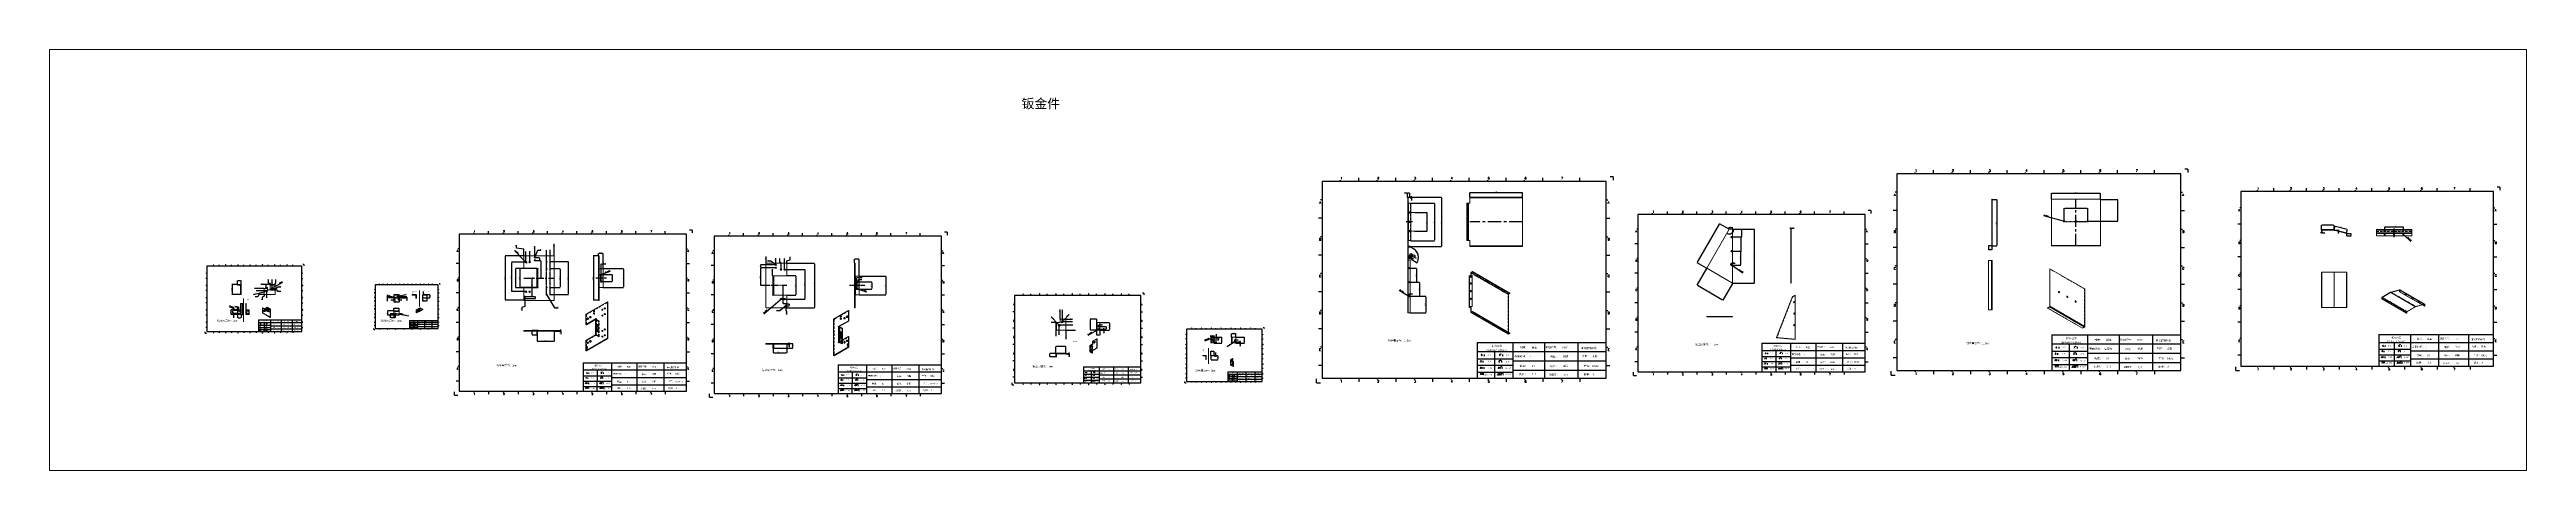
# Model space of a CAD drawing. Extents: x 83 to 30050, y -7164 to 695.
# Drawn here: x 767 to 11322, y -4248 to -2455 of the extents above; entities that cross this region are included whole.
import ezdxf
from ezdxf.enums import TextEntityAlignment as Align

# ---------------------------------------------------------------- set-up
doc = ezdxf.new("R2010")
doc.units = 0
doc.header["$LTSCALE"] = 8
doc.header["$MEASUREMENT"] = 0
doc.header["$PDSIZE"] = 5
doc.linetypes.add('CENTER', pattern=[2, 1.25, -0.25, 0.25, -0.25])
doc.linetypes.add('HIDDEN', pattern=[1.905, 1.27, -0.635])
doc.layers.get('0').update_dxf_attribs({"linetype": 'CONTINUOUS'})
doc.layers.get('Defpoints').update_dxf_attribs({"linetype": 'CONTINUOUS'})
doc.layers.add('41', color=3, linetype='CONTINUOUS')
doc.layers.add('dim', color=82, linetype='CONTINUOUS', lineweight=9)
doc.layers.add('screw', color=33, linetype='CONTINUOUS', lineweight=13)
doc.styles.add('SIMPLEX', font='SIMPLEX')
doc.styles.get("Standard").update_dxf_attribs({"font": '', "height": 4})
doc.styles.add('TXT', font='txt.shx', dxfattribs={"bigfont": 'gbcbig.shx'})
doc.styles.get('Standard').set_extended_font_data('SimSun')
doc.dimstyles.new('ISO-25', dxfattribs={"dimtxt": 6, "dimasz": 2.5, "dimexe": 1.25, "dimexo": 0.625, "dimtad": 1, "dimdec": 1, "dimzin": 1, "dimdsep": 46, "dimtxsty": 'Standard', "dimcen": 2.5, "dimadec": 0, "dimazin": 0, "dimtm": 1e-09, "dimtfac": 1, "dimtdec": 1, "dimtmove": 0, "dimatfit": 3, "dimfxl": 1, "dimtolj": 1, "dimtzin": 0, "dimarcsym": 0})

# ---------------------------------------------------------------- blocks, each defined once
blk = doc.blocks.new('A$C0BB32EA6')
at = {"layer": '41'}
for p, q in [((615.6, 427.8), (12, 427.8)), ((12, 427.8), (12, 10.3)), ((51.1, 427.8), (51.1, 431)), ((90.2, 427.8), (90.2, 435.7)), ((129.3, 427.8), (129.3, 431)), ((129.3, 427.8), (129.3, 431)), ((129.3, 427.8), (129.3, 431)), ((168.4, 427.8), (168.4, 435.7)), ((168.4, 427.8), (168.4, 435.7)), ((168.4, 427.8), (168.4, 435.7)), ((207.5, 427.8), (207.5, 431)), ((207.5, 427.8), (207.5, 431)), ((246.6, 427.8), (246.6, 435.7)), ((246.6, 427.8), (246.6, 435.7)), ((285.7, 427.8), (285.7, 431)), ((324.8, 427.8), (324.8, 435.7)), ((363.9, 427.8), (363.9, 431)), ((403, 427.8), (403, 435.7)), ((442.1, 427.8), (442.1, 431)), ((481.1, 427.8), (481.1, 435.7)), ((559.3, 427.8), (559.3, 435.7)), ((615.6, 10.3), (615.6, 427.8)), ((12, 388.8), (8.9, 388.8)), ((615.6, 388.8), (618.8, 388.8)), ((12, 349.7), (4.2, 349.7)), ((615.6, 349.7), (623.5, 349.7)), ((12, 271.5), (4.2, 271.5)), ((12, 310.6), (8.9, 310.6)), ((615.6, 310.6), (618.8, 310.6)), ((615.6, 271.5), (623.5, 271.5)), ((12, 232.4), (8.9, 232.4)), ((615.6, 232.4), (618.8, 232.4)), ((12, 193.3), (4.2, 193.3)), ((615.6, 193.3), (623.5, 193.3)), ((12, 115.1), (4.2, 115.1)), ((12, 154.2), (8.9, 154.2)), ((615.6, 154.2), (618.8, 154.2)), ((615.6, 115.1), (623.5, 115.1)), ((12, 76), (8.9, 76)), ((341.3, 85.8), (615.6, 85.8)), ((341.3, 85.8), (341.3, 10.3)), ((615.6, 66.1), (341.3, 66.1)), ((378.9, 10), (379.1, 65.8)), ((416.9, 85.8), (416.9, 10.3)), ((484.2, 85.8), (484.2, 10.3)), ((555.4, 85.7), (555.4, 10.2)), ((615.6, 76), (618.8, 76)), ((12, 36.9), (4.2, 36.9)), ((12, 10.3), (615.6, 10.3)), ((51.1, 10.3), (51.1, 7.2)), ((90.2, 10.3), (90.2, 2.5)), ((129.3, 10.3), (129.3, 7.2)), ((168.4, 10.3), (168.4, 2.5)), ((207.5, 10.3), (207.5, 7.2)), ((246.6, 10.3), (246.6, 2.5)), ((285.7, 10.3), (285.7, 7.2)), ((324.8, 10.3), (324.8, 2.5)), ((326.3, 10.3), (401.9, 10.3)), ((341.3, 51.1), (416.9, 51.1)), ((341.3, 37.5), (401.1, 37.5)), ((341.3, 37.5), (416.9, 37.5)), ((341.3, 23), (401.9, 23)), ((341.3, 23), (401.9, 23)), ((341.3, 23), (401.9, 23)), ((341.3, 23), (401.9, 23)), ((341.3, 23), (401.9, 23)), ((341.3, 23), (416.9, 23)), ((363.9, 10.3), (363.9, 7.2)), ((403, 10.3), (403, 2.5)), ((615.6, 46.2), (416.9, 46.2)), ((615.6, 26.7), (416.9, 26.7)), ((442.1, 10.3), (442.1, 7.2)), ((481.1, 10.3), (481.1, 2.5)), ((520.2, 10.3), (520.2, 7.2)), ((559.3, 10.3), (559.3, 2.5)), ((615.6, 36.9), (623.5, 36.9))]:
    blk.add_line(p, q, dxfattribs=at)
at = {"layer": '41', "linetype": 'Continuous'}
for p, q in [((630.4, 437.9), (623.8, 437.9)), ((630.4, 437.9), (630.4, 430.6)), ((0, 0), (0, 9)), ((0, 0), (8.6, 0))]:
    blk.add_line(p, q, dxfattribs=at)
at = {"layer": '41'}
for centre in [(391.7, 61.6), (391.1, 48), (392.5, 34.5), (394.6, 20.8)]:
    blk.add_circle(centre, 0.516, dxfattribs=at)
at = {"layer": '41', "style": 'SIMPLEX'}
for s, height, p in [('1', 4.69, (51.1, 432.5)), ('2', 4.69, (129.3, 432.5)), ('3', 4.69, (207.5, 432.5)), ('4', 4.69, (285.7, 432.5)), ('5', 4.69, (363.9, 432.5)), ('6', 4.69, (442.1, 432.5)), ('7', 4.69, (520.2, 432.5)), ('A', 4.75, (5.8, 380.9)), ('A', 4.75, (618.3, 380.9)), ('B', 4.75, (5.8, 302.7)), ('B', 4.75, (618.7, 302.7)), ('C', 4.75, (5.8, 224.6)), ('C', 4.75, (618.7, 224.6)), ('D', 4.75, (5.8, 146.4)), ('D', 4.75, (618.7, 146.4)), ('E', 4.75, (5.8, 68.2)), ('X.', 3.28, (349.8, 57.5)), ('%%p', 3.28, (355, 57.4)), ('X.', 3.28, (388.2, 57.5)), ('%%p', 3.28, (394.1, 57.4)), ('E', 4.75, (618.9, 68.2)), ('1', 4.69, (51.1, 0.9)), ('2', 4.69, (129.3, 0.9)), ('3', 4.69, (207.5, 0.9)), ('4', 4.69, (285.7, 0.9)), ('.XX', 3.28, (346.2, 30.4)), ('.X', 3.28, (346.9, 44.2)), ('%%p', 3.28, (352.1, 44.3)), ('%%p', 3.28, (354.4, 30.5)), ('5', 4.69, (363.9, 0.9)), ('.XXX', 3.28, (383.5, 16.8)), ('.XX', 3.28, (384.1, 30.4)), ('.X', 3.28, (385.9, 44.2)), ('%%p', 3.28, (391.8, 44.3)), ('%%p', 3.28, (393, 30.5)), ('%%p', 3.28, (395.1, 17)), ('6', 4.69, (442.1, 0.9)), ('7', 4.69, (520.2, 0.9))]:
    blk.add_text(s, height=height, dxfattribs=at).set_placement(p)
at = {"layer": '41', "linetype": 'Continuous'}
for s, p in [('（特别标注的除外）', (356.9, 66.9)), ('标准公差', (372.1, 76.4)), ('表面处理：', (420.8, 54.5)), ('材质：', (432.4, 73.5)), ('项目代号：', (487, 73.7)), ('审核：', (496.9, 53.5)), ('淮安鹏雨科技', (562, 72)), ('名称：', (563.9, 55.2)), ('比例:', (431.2, 16.6)), ('数量：', (431.8, 33.9)), ('SHEET:', (493.9, 15.7)), ('设计：', (496.7, 33.7)), ('1/1', (524.5, 15.2)), ('版本:', (568.1, 16.2)), ('件号：', (568.3, 34.5))]:
    blk.add_text(s, height=4, dxfattribs=at).set_placement(p)
at = {"layer": '41'}
for s, p in [('0.2', (363.8, 57.8)), ('0.2%%D', (402.1, 57.1)), ('0.1', (363.1, 44.4)), ('0.02', (364.1, 30.6)), ('0.005%%D', (401.3, 17.2)), ('0.02%%D', (401.9, 29.9)), ('0.1%%D', (402.1, 43.8))]:
    blk.add_text(s, height=2.93, dxfattribs=at).set_placement(p)
at = {"layer": '41', "style": 'SIMPLEX'}
blk.add_text('.XXX', height=3.28, dxfattribs=at).set_placement((351.3, 18.9), align=Align.MIDDLE_CENTER)
at = {"layer": '41'}
blk.add_text('%%P0.005', height=2.93, dxfattribs=at).set_placement((364.9, 17.9), align=Align.MIDDLE_CENTER)
at = {"layer": '41', "linetype": 'Continuous'}
for tag, p in [('表面处理', (452.4, 54.1)), ('材质', (457.1, 73.1)), ('代号', (522.6, 73.3)), ('审核', (523.7, 54.3)), ('名称', (585.8, 55)), ('数量', (457.5, 33.7)), ('比例', (457.5, 17.3)), ('设计', (523.2, 34.1)), ('件号', (586.7, 33.9)), ('版本', (587.1, 16.2))]:
    blk.add_attdef(tag, p, '', height=4, dxfattribs=at)
blk = doc.blocks.new('*D1225')
at = {"layer": 'Defpoints', "color": 0}
for p in [(1568, -3456), (1545, -3498), (1581, -3498)]:
    blk.add_point(p, dxfattribs=at)
at = {"layer": 'dim', "color": 0, "lineweight": -2}
for p, q in [((1568, -3456), (1544, -3456)), ((1545, -3458), (1545, -3496)), ((1581, -3498), (1544, -3498))]:
    blk.add_line(p, q, dxfattribs=at)
at = {"layer": 'dim', "color": 0}
for points in [[(1544, -3458), (1545, -3458), (1545, -3456)], [(1544, -3496), (1545, -3496), (1545, -3498)]]:
    blk.add_solid(points, dxfattribs=at)
at = {"layer": 'dim', "color": 0, "insert": (1542, -3477), "char_height": 4, "attachment_point": 5, "rotation": 90}
blk.add_mtext('\\A1;42.6', dxfattribs=at)
blk = doc.blocks.new('*D1226')
at = {"layer": 'Defpoints', "color": 0}
for p in [(1568, -3456), (1583, -3439), (1583, -3498)]:
    blk.add_point(p, dxfattribs=at)
at = {"layer": 'dim', "color": 0, "lineweight": -2}
for p, q in [((1568, -3455), (1568, -3439)), ((1570, -3439), (1581, -3439)), ((1583, -3498), (1583, -3439))]:
    blk.add_line(p, q, dxfattribs=at)
at = {"layer": 'dim', "color": 0}
for points in [[(1570, -3439), (1570, -3439), (1568, -3439)], [(1581, -3439), (1581, -3439), (1583, -3439)]]:
    blk.add_solid(points, dxfattribs=at)
at = {"layer": 'dim', "color": 0, "insert": (1576, -3437), "char_height": 4, "attachment_point": 5}
blk.add_mtext('\\A1;15.0', dxfattribs=at)
blk = doc.blocks.new('*D1227')
at = {"layer": 'Defpoints', "color": 0}
for p in [(1568, -3583), (1583, -3583), (1583, -3597)]:
    blk.add_point(p, dxfattribs=at)
at = {"layer": 'dim', "color": 0, "lineweight": -2}
for p, q in [((1568, -3584), (1568, -3597)), ((1583, -3584), (1583, -3597)), ((1570, -3597), (1581, -3597))]:
    blk.add_line(p, q, dxfattribs=at)
at = {"layer": 'dim', "color": 0}
for points in [[(1570, -3597), (1570, -3597), (1568, -3597)], [(1581, -3597), (1581, -3597), (1583, -3597)]]:
    blk.add_solid(points, dxfattribs=at)
at = {"layer": 'dim', "color": 0, "insert": (1576, -3594), "char_height": 4, "attachment_point": 5}
blk.add_mtext('\\A1;15.0', dxfattribs=at)
blk = doc.blocks.new('*D1228')
at = {"layer": 'Defpoints', "color": 0}
for p in [(1551, -3583), (1568, -3583), (1573, -3579)]:
    blk.add_point(p, dxfattribs=at)
at = {"layer": 'dim', "color": 0, "lineweight": -2}
for p, q in [((1573, -3579), (1550, -3579)), ((1568, -3583), (1550, -3583)), ((1551, -3577), (1551, -3575)), ((1551, -3579), (1551, -3583)), ((1551, -3585), (1551, -3597))]:
    blk.add_line(p, q, dxfattribs=at)
at = {"layer": 'dim', "color": 0}
for points in [[(1550, -3577), (1551, -3577), (1551, -3579)], [(1550, -3585), (1551, -3585), (1551, -3583)]]:
    blk.add_solid(points, dxfattribs=at)
at = {"layer": 'dim', "color": 0, "insert": (1548, -3592), "char_height": 4, "attachment_point": 5, "rotation": 90}
blk.add_mtext('\\A1;4.0', dxfattribs=at)
blk = doc.blocks.new('*D1229')
at = {"layer": 'Defpoints', "color": 0}
for p in [(1547, -3579), (1573, -3567), (1573, -3579)]:
    blk.add_point(p, dxfattribs=at)
at = {"layer": 'dim', "color": 0, "lineweight": -2}
for p, q in [((1573, -3567), (1546, -3567)), ((1573, -3579), (1546, -3579)), ((1547, -3569), (1547, -3577))]:
    blk.add_line(p, q, dxfattribs=at)
at = {"layer": 'dim', "color": 0}
for points in [[(1546, -3569), (1547, -3569), (1547, -3567)], [(1546, -3577), (1547, -3577), (1547, -3579)]]:
    blk.add_solid(points, dxfattribs=at)
at = {"layer": 'dim', "color": 0, "insert": (1544, -3573), "char_height": 4, "attachment_point": 5, "rotation": 90}
blk.add_mtext('\\A1;12.0', dxfattribs=at)
blk = doc.blocks.new('*D1230')
at = {"layer": 'Defpoints', "color": 0}
for p in [(1540, -3583), (1568, -3563), (1568, -3583)]:
    blk.add_point(p, dxfattribs=at)
at = {"layer": 'dim', "color": 0, "lineweight": -2}
for p, q in [((1568, -3563), (1540, -3563)), ((1540, -3565), (1540, -3581)), ((1568, -3583), (1540, -3583))]:
    blk.add_line(p, q, dxfattribs=at)
at = {"layer": 'dim', "color": 0}
for points in [[(1540, -3565), (1540, -3565), (1540, -3563)], [(1540, -3581), (1540, -3581), (1540, -3583)]]:
    blk.add_solid(points, dxfattribs=at)
at = {"layer": 'dim', "color": 0, "insert": (1538, -3573), "char_height": 4, "attachment_point": 5, "rotation": 90}
blk.add_mtext('\\A1;20.0', dxfattribs=at)
blk = doc.blocks.new('*D1231')
at = {"layer": 'Defpoints', "color": 0}
for p in [(1583, -3537), (1583, -3583), (1589, -3583)]:
    blk.add_point(p, dxfattribs=at)
at = {"layer": 'dim', "color": 0, "lineweight": -2}
for p, q in [((1584, -3537), (1590, -3537)), ((1584, -3583), (1590, -3583)), ((1589, -3539), (1589, -3581))]:
    blk.add_line(p, q, dxfattribs=at)
at = {"layer": 'dim', "color": 0}
for points in [[(1589, -3539), (1590, -3539), (1589, -3537)], [(1589, -3581), (1590, -3581), (1589, -3583)]]:
    blk.add_solid(points, dxfattribs=at)
at = {"layer": 'dim', "color": 0, "insert": (1587, -3560), "char_height": 4, "attachment_point": 5, "rotation": 90}
blk.add_mtext('\\A1;46.8', dxfattribs=at)
blk = doc.blocks.new('*D1232')
at = {"layer": 'Defpoints', "color": 0}
for p in [(1568, -3551), (1568, -3563), (1573, -3567)]:
    blk.add_point(p, dxfattribs=at)
at = {"layer": 'dim', "color": 0, "lineweight": -2}
for p, q in [((1568, -3551), (1557, -3551)), ((1568, -3563), (1568, -3551)), ((1571, -3551), (1570, -3551)), ((1573, -3567), (1573, -3551))]:
    blk.add_line(p, q, dxfattribs=at)
at = {"layer": 'dim', "color": 0}
for points in [[(1570, -3551), (1570, -3551), (1568, -3551)], [(1571, -3551), (1571, -3551), (1573, -3551)]]:
    blk.add_solid(points, dxfattribs=at)
at = {"layer": 'dim', "color": 0, "insert": (1562, -3549), "char_height": 4, "attachment_point": 5}
blk.add_mtext('\\A1;5.0', dxfattribs=at)
blk = doc.blocks.new('*D1233')
at = {"layer": 'Defpoints', "color": 0}
for p in [(1651, -3508), (1681, -3498), (1681, -3498)]:
    blk.add_point(p, dxfattribs=at)
at = {"layer": 'dim', "color": 0, "lineweight": -2}
for p, q in [((1655, -3508), (1643, -3508)), ((1659, -3498), (1655, -3508)), ((1680, -3498), (1659, -3498))]:
    blk.add_line(p, q, dxfattribs=at)
at = {"layer": 'dim', "color": 0, "insert": (1647, -3506), "char_height": 4, "attachment_point": 5}
blk.add_mtext('\\A1;0.0', dxfattribs=at)
blk = doc.blocks.new('*D1234')
at = {"layer": 'Defpoints', "color": 0}
for p in [(1658, -3483), (1681, -3498), (1687, -3483)]:
    blk.add_point(p, dxfattribs=at)
at = {"layer": 'dim', "color": 0, "lineweight": -2}
blk.add_line((1687, -3483), (1647, -3483), dxfattribs=at)
at = {"layer": 'dim', "color": 0, "insert": (1652, -3481), "char_height": 4, "attachment_point": 5}
blk.add_mtext('\\A1;15.2', dxfattribs=at)
blk = doc.blocks.new('*D1235')
at = {"layer": 'Defpoints', "color": 0}
for p in [(1651, -3473), (1681, -3473), (1681, -3498)]:
    blk.add_point(p, dxfattribs=at)
at = {"layer": 'dim', "color": 0, "lineweight": -2}
blk.add_line((1680, -3473), (1640, -3473), dxfattribs=at)
at = {"layer": 'dim', "color": 0, "insert": (1646, -3471), "char_height": 4, "attachment_point": 5}
blk.add_mtext('\\A1;25.1', dxfattribs=at)
blk = doc.blocks.new('*D1236')
at = {"layer": 'Defpoints', "color": 0}
for p in [(1708, -3478), (1681, -3498), (1742, -3484)]:
    blk.add_point(p, dxfattribs=at)
at = {"layer": 'dim', "color": 0, "lineweight": -2}
for p, q in [((1708, -3478), (1734, -3478)), ((1734, -3478), (1738, -3484)), ((1738, -3484), (1753, -3484))]:
    blk.add_line(p, q, dxfattribs=at)
at = {"layer": 'dim', "color": 0, "insert": (1748, -3482), "char_height": 4, "attachment_point": 5}
blk.add_mtext('\\A1;20.1', dxfattribs=at)
blk = doc.blocks.new('*D1237')
at = {"layer": 'Defpoints', "color": 0}
for p in [(1678, -3456), (1708, -3456), (1681, -3498)]:
    blk.add_point(p, dxfattribs=at)
at = {"layer": 'dim', "color": 0, "lineweight": -2}
blk.add_line((1707, -3456), (1667, -3456), dxfattribs=at)
at = {"layer": 'dim', "color": 0, "insert": (1672, -3453), "char_height": 4, "attachment_point": 5}
blk.add_mtext('\\A1;42.6', dxfattribs=at)
blk = doc.blocks.new('*D1238')
at = {"layer": 'Defpoints', "color": 0}
for p in [(1716, -3472), (1742, -3466), (1681, -3498)]:
    blk.add_point(p, dxfattribs=at)
at = {"layer": 'dim', "color": 0, "lineweight": -2}
for p, q in [((1716, -3472), (1734, -3472)), ((1734, -3472), (1738, -3466)), ((1738, -3466), (1753, -3466))]:
    blk.add_line(p, q, dxfattribs=at)
at = {"layer": 'dim', "color": 0, "insert": (1748, -3463), "char_height": 4, "attachment_point": 5}
blk.add_mtext('\\A1;26.8', dxfattribs=at)
blk = doc.blocks.new('*D1239')
at = {"layer": 'Defpoints', "color": 0}
for p in [(1673, -3513), (1681, -3498), (1681, -3498)]:
    blk.add_point(p, dxfattribs=at)
at = {"layer": 'dim', "color": 0, "lineweight": -2}
for p, q in [((1681, -3505), (1673, -3509)), ((1673, -3509), (1673, -3521)), ((1681, -3499), (1681, -3505))]:
    blk.add_line(p, q, dxfattribs=at)
at = {"layer": 'dim', "color": 0, "insert": (1670, -3517), "char_height": 4, "attachment_point": 5, "rotation": 90}
blk.add_mtext('\\A1;0.0', dxfattribs=at)
blk = doc.blocks.new('*D1240')
at = {"layer": 'Defpoints', "color": 0}
for p in [(1681, -3498), (1691, -3487), (1691, -3501)]:
    blk.add_point(p, dxfattribs=at)
at = {"layer": 'dim', "color": 0, "lineweight": -2}
blk.add_line((1691, -3487), (1691, -3512), dxfattribs=at)
at = {"layer": 'dim', "color": 0, "insert": (1688, -3507), "char_height": 4, "attachment_point": 5, "rotation": 90}
blk.add_mtext('\\A1;10.0', dxfattribs=at)
blk = doc.blocks.new('*D1241')
at = {"layer": 'Defpoints', "color": 0}
for p in [(1690, -3468), (1696, -3473), (1681, -3498)]:
    blk.add_point(p, dxfattribs=at)
at = {"layer": 'dim', "color": 0, "lineweight": -2}
for p, q in [((1690, -3472), (1690, -3457)), ((1696, -3469), (1690, -3472)), ((1696, -3473), (1696, -3469))]:
    blk.add_line(p, q, dxfattribs=at)
at = {"layer": 'dim', "color": 0, "insert": (1687, -3462), "char_height": 4, "attachment_point": 5, "rotation": 90}
blk.add_mtext('\\A1;14.8', dxfattribs=at)
blk = doc.blocks.new('*D1242')
at = {"layer": 'Defpoints', "color": 0}
for p in [(1700, -3446), (1708, -3456), (1681, -3498)]:
    blk.add_point(p, dxfattribs=at)
at = {"layer": 'dim', "color": 0, "lineweight": -2}
for p, q in [((1700, -3450), (1700, -3435)), ((1708, -3452), (1700, -3450)), ((1708, -3455), (1708, -3452))]:
    blk.add_line(p, q, dxfattribs=at)
at = {"layer": 'dim', "color": 0, "insert": (1697, -3440), "char_height": 4, "attachment_point": 5, "rotation": 90}
blk.add_mtext('\\A1;26.8', dxfattribs=at)
blk = doc.blocks.new('*D1243')
at = {"layer": 'Defpoints', "color": 0}
for p in [(1728, -3456), (1731, -3446), (1681, -3498)]:
    blk.add_point(p, dxfattribs=at)
at = {"layer": 'dim', "color": 0, "lineweight": -2}
for p, q in [((1728, -3452), (1731, -3450)), ((1728, -3455), (1728, -3452)), ((1731, -3450), (1731, -3435))]:
    blk.add_line(p, q, dxfattribs=at)
at = {"layer": 'dim', "color": 0, "insert": (1729, -3440), "char_height": 4, "attachment_point": 5, "rotation": 90}
blk.add_mtext('\\A1;46.8', dxfattribs=at)
blk = doc.blocks.new('*D1244')
at = {"layer": 'Defpoints', "color": 0}
for p in [(1716, -3447), (1716, -3472), (1681, -3498)]:
    blk.add_point(p, dxfattribs=at)
at = {"layer": 'dim', "color": 0, "lineweight": -2}
for p, q in [((1716, -3451), (1716, -3435)), ((1716, -3455), (1716, -3451)), ((1716, -3471), (1716, -3455))]:
    blk.add_line(p, q, dxfattribs=at)
at = {"layer": 'dim', "color": 0, "insert": (1714, -3441), "char_height": 4, "attachment_point": 5, "rotation": 90}
blk.add_mtext('\\A1;34.9', dxfattribs=at)
blk = doc.blocks.new('*D1245')
at = {"layer": 'Defpoints', "color": 0}
for p in [(1713, -3473), (1718, -3470)]:
    blk.add_point(p, dxfattribs=at)
at = {"layer": 'dim', "color": 0, "lineweight": -2}
for p, q in [((1711, -3474), (1710, -3475)), ((1713, -3473), (1718, -3470)), ((1759, -3447), (1720, -3469))]:
    blk.add_line(p, q, dxfattribs=at)
at = {"layer": 'dim', "color": 0}
for points in [[(1711, -3474), (1712, -3474), (1713, -3473)], [(1720, -3469), (1720, -3469), (1718, -3470)]]:
    blk.add_solid(points, dxfattribs=at)
at = {"layer": 'dim', "color": 0, "insert": (1752, -3448), "char_height": 4, "attachment_point": 5, "rotation": 29.7993}
blk.add_mtext('\\A1;{\\Ftxt,bigfont|c134;∅6.0}', dxfattribs=at)
blk = doc.blocks.new('*D1246')
at = {"layer": 'Defpoints', "color": 0}
for p in [(1694, -3482), (1687, -3484)]:
    blk.add_point(p, dxfattribs=at)
at = {"layer": 'dim', "color": 0, "lineweight": -2}
for p, q in [((1694, -3482), (1687, -3484)), ((1696, -3482), (1698, -3481)), ((1636, -3498), (1686, -3485))]:
    blk.add_line(p, q, dxfattribs=at)
at = {"layer": 'dim', "color": 0}
for points in [[(1696, -3481), (1696, -3482), (1694, -3482)], [(1685, -3484), (1686, -3485), (1687, -3484)]]:
    blk.add_solid(points, dxfattribs=at)
at = {"layer": 'dim', "color": 0, "insert": (1641, -3494), "char_height": 4, "attachment_point": 5, "rotation": 15.1561}
blk.add_mtext('\\A1;∅7.0', dxfattribs=at)
blk = doc.blocks.new('*D1247')
at = {"layer": 'Defpoints', "color": 0}
for p in [(1571, -3566), (1576, -3569)]:
    blk.add_point(p, dxfattribs=at)
at = {"layer": 'dim', "color": 0, "lineweight": -2}
for p, q in [((1532, -3549), (1569, -3566)), ((1576, -3569), (1571, -3566)), ((1577, -3569), (1579, -3570))]:
    blk.add_line(p, q, dxfattribs=at)
at = {"layer": 'dim', "color": 0}
for points in [[(1569, -3565), (1569, -3566), (1571, -3566)], [(1578, -3569), (1577, -3570), (1576, -3569)]]:
    blk.add_solid(points, dxfattribs=at)
at = {"layer": 'dim', "color": 0, "insert": (1543, -3551), "char_height": 4, "attachment_point": 5, "rotation": 335.33}
blk.add_mtext('\\A1;{\\Ftxt,bigfont|c134;2-∅5.5}', dxfattribs=at)
blk = doc.blocks.new('*D1248')
at = {"layer": 'Defpoints', "color": 0}
for p in [(2235, -3509), (2238, -3510)]:
    blk.add_point(p, dxfattribs=at)
at = {"layer": 'dim', "color": 0, "lineweight": -2}
for p, q in [((2204, -3501), (2234, -3509)), ((2238, -3510), (2235, -3509)), ((2240, -3510), (2242, -3511))]:
    blk.add_line(p, q, dxfattribs=at)
at = {"layer": 'dim', "color": 0}
for points in [[(2234, -3508), (2233, -3509), (2235, -3509)], [(2240, -3510), (2240, -3511), (2238, -3510)]]:
    blk.add_solid(points, dxfattribs=at)
at = {"layer": 'dim', "color": 0, "insert": (2210, -3500), "char_height": 4, "attachment_point": 5, "rotation": 345.1122}
blk.add_mtext('\\A1;∅3.0', dxfattribs=at)
blk = doc.blocks.new('*D1249')
at = {"layer": 'Defpoints', "color": 0}
for p in [(2249, -3508), (2255, -3507)]:
    blk.add_point(p, dxfattribs=at)
at = {"layer": 'dim', "color": 0, "lineweight": -2}
for p, q in [((2247, -3509), (2245, -3509)), ((2249, -3508), (2255, -3507)), ((2286, -3499), (2257, -3506))]:
    blk.add_line(p, q, dxfattribs=at)
at = {"layer": 'dim', "color": 0}
for points in [[(2247, -3508), (2247, -3509), (2249, -3508)], [(2257, -3506), (2257, -3507), (2255, -3507)]]:
    blk.add_solid(points, dxfattribs=at)
at = {"layer": 'dim', "color": 0, "insert": (2280, -3498), "char_height": 4, "attachment_point": 5, "rotation": 14.229}
blk.add_mtext('\\A1;∅6.0', dxfattribs=at)
blk = doc.blocks.new('*D1250')
at = {"layer": 'Defpoints', "color": 0}
for p in [(2234, -3513), (2257, -3513), (2257, -3530)]:
    blk.add_point(p, dxfattribs=at)
at = {"layer": 'dim', "color": 0, "lineweight": -2}
for p, q in [((2234, -3514), (2234, -3531)), ((2236, -3530), (2255, -3530)), ((2257, -3514), (2257, -3531))]:
    blk.add_line(p, q, dxfattribs=at)
at = {"layer": 'dim', "color": 0}
for points in [[(2236, -3530), (2236, -3531), (2234, -3530)], [(2255, -3530), (2255, -3531), (2257, -3530)]]:
    blk.add_solid(points, dxfattribs=at)
at = {"layer": 'dim', "color": 0, "insert": (2245, -3528), "char_height": 4, "attachment_point": 5}
blk.add_mtext('\\A1;23.0', dxfattribs=at)
blk = doc.blocks.new('*D1251')
at = {"layer": 'Defpoints', "color": 0}
for p in [(2206, -3513), (2234, -3513), (2237, -3509)]:
    blk.add_point(p, dxfattribs=at)
at = {"layer": 'dim', "color": 0, "lineweight": -2}
for p, q in [((2236, -3509), (2205, -3509)), ((2233, -3513), (2205, -3513)), ((2206, -3507), (2206, -3505)), ((2206, -3509), (2206, -3513)), ((2206, -3515), (2206, -3527))]:
    blk.add_line(p, q, dxfattribs=at)
at = {"layer": 'dim', "color": 0}
for points in [[(2205, -3507), (2206, -3507), (2206, -3509)], [(2205, -3515), (2206, -3515), (2206, -3513)]]:
    blk.add_solid(points, dxfattribs=at)
at = {"layer": 'dim', "color": 0, "insert": (2203, -3522), "char_height": 4, "attachment_point": 5, "rotation": 90}
blk.add_mtext('\\A1;4.0', dxfattribs=at)
blk = doc.blocks.new('*D1252')
at = {"layer": 'Defpoints', "color": 0}
for p in [(2234, -3513), (2234, -3523), (2237, -3509)]:
    blk.add_point(p, dxfattribs=at)
at = {"layer": 'dim', "color": 0, "lineweight": -2}
for p, q in [((2232, -3523), (2221, -3523)), ((2234, -3514), (2234, -3524)), ((2237, -3523), (2234, -3523)), ((2237, -3510), (2237, -3524)), ((2239, -3523), (2241, -3523))]:
    blk.add_line(p, q, dxfattribs=at)
at = {"layer": 'dim', "color": 0}
for points in [[(2232, -3523), (2232, -3524), (2234, -3523)], [(2239, -3523), (2239, -3524), (2237, -3523)]]:
    blk.add_solid(points, dxfattribs=at)
at = {"layer": 'dim', "color": 0, "insert": (2225, -3521), "char_height": 4, "attachment_point": 5}
blk.add_mtext('\\A1;3.0', dxfattribs=at)
blk = doc.blocks.new('*D1253')
at = {"layer": 'Defpoints', "color": 0}
for p in [(2252, -3507), (2257, -3513), (2289, -3513)]:
    blk.add_point(p, dxfattribs=at)
at = {"layer": 'dim', "color": 0, "lineweight": -2}
for p, q in [((2252, -3507), (2289, -3507)), ((2257, -3513), (2289, -3513)), ((2289, -3509), (2289, -3511)), ((2289, -3513), (2289, -3524))]:
    blk.add_line(p, q, dxfattribs=at)
at = {"layer": 'dim', "color": 0}
for points in [[(2288, -3509), (2289, -3509), (2289, -3507)], [(2288, -3511), (2289, -3511), (2289, -3513)]]:
    blk.add_solid(points, dxfattribs=at)
at = {"layer": 'dim', "color": 0, "insert": (2286, -3520), "char_height": 4, "attachment_point": 5, "rotation": 90}
blk.add_mtext('\\A1;6.0', dxfattribs=at)
blk = doc.blocks.new('*D1254')
at = {"layer": 'Defpoints', "color": 0}
for p in [(2252, -3507), (2257, -3513), (2257, -3521)]:
    blk.add_point(p, dxfattribs=at)
at = {"layer": 'dim', "color": 0, "lineweight": -2}
for p, q in [((2252, -3508), (2252, -3522)), ((2254, -3521), (2255, -3521)), ((2257, -3514), (2257, -3522)), ((2257, -3521), (2268, -3521))]:
    blk.add_line(p, q, dxfattribs=at)
at = {"layer": 'dim', "color": 0}
for points in [[(2254, -3521), (2254, -3522), (2252, -3521)], [(2255, -3521), (2255, -3522), (2257, -3521)]]:
    blk.add_solid(points, dxfattribs=at)
at = {"layer": 'dim', "color": 0, "insert": (2263, -3519), "char_height": 4, "attachment_point": 5}
blk.add_mtext('\\A1;5.0', dxfattribs=at)
blk = doc.blocks.new('*D1255')
at = {"layer": 'Defpoints', "color": 0}
for p in [(2356, -3513), (2374, -3498), (2387, -3513)]:
    blk.add_point(p, dxfattribs=at)
at = {"layer": 'dim', "color": 0, "lineweight": -2}
for p, q in [((2357, -3513), (2387, -3513)), ((2375, -3498), (2387, -3498)), ((2387, -3500), (2387, -3511))]:
    blk.add_line(p, q, dxfattribs=at)
at = {"layer": 'dim', "color": 0}
for points in [[(2386, -3500), (2387, -3500), (2387, -3498)], [(2386, -3511), (2387, -3511), (2387, -3513)]]:
    blk.add_solid(points, dxfattribs=at)
at = {"layer": 'dim', "color": 0, "insert": (2384, -3506), "char_height": 4, "attachment_point": 5, "rotation": 90}
blk.add_mtext('\\A1;15.0', dxfattribs=at)
blk = doc.blocks.new('*D1256')
at = {"layer": 'Defpoints', "color": 0}
for p in [(2356, -3513), (2356, -3527), (2374, -3500)]:
    blk.add_point(p, dxfattribs=at)
at = {"layer": 'dim', "color": 0, "lineweight": -2}
for p, q in [((2356, -3514), (2356, -3527)), ((2372, -3527), (2358, -3527)), ((2374, -3501), (2374, -3527))]:
    blk.add_line(p, q, dxfattribs=at)
at = {"layer": 'dim', "color": 0}
for points in [[(2358, -3526), (2358, -3527), (2356, -3527)], [(2372, -3526), (2372, -3527), (2374, -3527)]]:
    blk.add_solid(points, dxfattribs=at)
at = {"layer": 'dim', "color": 0, "insert": (2365, -3524), "char_height": 4, "attachment_point": 5}
blk.add_mtext('\\A1;18.0', dxfattribs=at)
blk = doc.blocks.new('*D1257')
at = {"layer": 'Defpoints', "color": 0}
for p in [(2360, -3499), (2365, -3498), (2365, -3499)]:
    blk.add_point(p, dxfattribs=at)
at = {"layer": 'dim', "color": 0, "lineweight": -2}
for p, q in [((2360, -3496), (2360, -3486)), ((2365, -3498), (2360, -3498)), ((2360, -3499), (2360, -3498)), ((2365, -3499), (2360, -3499)), ((2360, -3501), (2360, -3503))]:
    blk.add_line(p, q, dxfattribs=at)
at = {"layer": 'dim', "color": 0}
for points in [[(2360, -3496), (2361, -3496), (2360, -3498)], [(2360, -3501), (2361, -3501), (2360, -3499)]]:
    blk.add_solid(points, dxfattribs=at)
at = {"layer": 'dim', "color": 0, "insert": (2358, -3490), "char_height": 4, "attachment_point": 5, "rotation": 90}
blk.add_mtext('\\A1;1.0', dxfattribs=at)
blk = doc.blocks.new('*D1258')
at = {"layer": 'Defpoints', "color": 0}
for p in [(2208, -3568), (2234, -3568), (2234, -3586)]:
    blk.add_point(p, dxfattribs=at)
at = {"layer": 'dim', "color": 0, "lineweight": -2}
for p, q in [((2233, -3568), (2207, -3568)), ((2233, -3586), (2207, -3586)), ((2208, -3584), (2208, -3570))]:
    blk.add_line(p, q, dxfattribs=at)
at = {"layer": 'dim', "color": 0}
for points in [[(2208, -3570), (2208, -3570), (2208, -3568)], [(2208, -3584), (2208, -3584), (2208, -3586)]]:
    blk.add_solid(points, dxfattribs=at)
at = {"layer": 'dim', "color": 0, "insert": (2205, -3577), "char_height": 4, "attachment_point": 5, "rotation": 90}
blk.add_mtext('\\A1;18.0', dxfattribs=at)
blk = doc.blocks.new('*D1259')
at = {"layer": 'Defpoints', "color": 0}
for p in [(2234, -3568), (2257, -3557), (2257, -3568)]:
    blk.add_point(p, dxfattribs=at)
at = {"layer": 'dim', "color": 0, "lineweight": -2}
for p, q in [((2234, -3568), (2234, -3557)), ((2236, -3557), (2255, -3557)), ((2257, -3568), (2257, -3557))]:
    blk.add_line(p, q, dxfattribs=at)
at = {"layer": 'dim', "color": 0}
for points in [[(2236, -3557), (2236, -3557), (2234, -3557)], [(2255, -3557), (2255, -3557), (2257, -3557)]]:
    blk.add_solid(points, dxfattribs=at)
at = {"layer": 'dim', "color": 0, "insert": (2245, -3555), "char_height": 4, "attachment_point": 5}
blk.add_mtext('\\A1;23.0', dxfattribs=at)
blk = doc.blocks.new('*D1260')
at = {"layer": 'Defpoints', "color": 0}
for p in [(2234, -3586), (2240, -3580), (2234, -3597)]:
    blk.add_point(p, dxfattribs=at)
at = {"layer": 'dim', "color": 0, "lineweight": -2}
for p, q in [((2234, -3587), (2234, -3598)), ((2240, -3581), (2240, -3598)), ((2234, -3597), (2223, -3597)), ((2238, -3597), (2236, -3597))]:
    blk.add_line(p, q, dxfattribs=at)
at = {"layer": 'dim', "color": 0}
for points in [[(2236, -3597), (2236, -3598), (2234, -3597)], [(2238, -3597), (2238, -3598), (2240, -3597)]]:
    blk.add_solid(points, dxfattribs=at)
at = {"layer": 'dim', "color": 0, "insert": (2227, -3595), "char_height": 4, "attachment_point": 5}
blk.add_mtext('\\A1;6.0', dxfattribs=at)
blk = doc.blocks.new('*D1261')
at = {"layer": 'Defpoints', "color": 0}
for p in [(2218, -3586), (2234, -3586), (2240, -3580)]:
    blk.add_point(p, dxfattribs=at)
at = {"layer": 'dim', "color": 0, "lineweight": -2}
for p, q in [((2239, -3580), (2218, -3580)), ((2218, -3582), (2218, -3584)), ((2233, -3586), (2218, -3586)), ((2218, -3586), (2218, -3597))]:
    blk.add_line(p, q, dxfattribs=at)
at = {"layer": 'dim', "color": 0}
for points in [[(2218, -3582), (2218, -3582), (2218, -3580)], [(2218, -3584), (2218, -3584), (2218, -3586)]]:
    blk.add_solid(points, dxfattribs=at)
at = {"layer": 'dim', "color": 0, "insert": (2216, -3593), "char_height": 4, "attachment_point": 5, "rotation": 90}
blk.add_mtext('\\A1;6.0', dxfattribs=at)
blk = doc.blocks.new('*D1262')
at = {"layer": 'Defpoints', "color": 0}
for p in [(2237, -3580), (2243, -3581)]:
    blk.add_point(p, dxfattribs=at)
at = {"layer": 'dim', "color": 0, "lineweight": -2}
for p, q in [((2235, -3579), (2233, -3579)), ((2237, -3580), (2243, -3581)), ((2297, -3591), (2245, -3581))]:
    blk.add_line(p, q, dxfattribs=at)
at = {"layer": 'dim', "color": 0}
for points in [[(2235, -3579), (2235, -3579), (2237, -3580)], [(2245, -3581), (2245, -3581), (2243, -3581)]]:
    blk.add_solid(points, dxfattribs=at)
at = {"layer": 'dim', "color": 0, "insert": (2278, -3584), "char_height": 4, "attachment_point": 5, "rotation": 348.9196}
blk.add_mtext('\\A1;{\\Ftxt,bigfont|c134; ∅6.1} BACK 深1', dxfattribs=at)
blk = doc.blocks.new('*D1263')
at = {"layer": 'Defpoints', "color": 0}
for p in [(2788, -3333), (2708, -3523), (2788, -3523)]:
    blk.add_point(p, dxfattribs=at)
at = {"layer": 'dim', "color": 0, "lineweight": -2}
for p, q in [((2787, -3333), (2708, -3333)), ((2708, -3335), (2708, -3521)), ((2787, -3523), (2708, -3523))]:
    blk.add_line(p, q, dxfattribs=at)
at = {"layer": 'dim', "color": 0}
for points in [[(2708, -3335), (2709, -3335), (2708, -3333)], [(2708, -3521), (2709, -3521), (2708, -3523)]]:
    blk.add_solid(points, dxfattribs=at)
at = {"layer": 'dim', "color": 0, "insert": (2706, -3428), "char_height": 4, "attachment_point": 5, "rotation": 90}
blk.add_mtext('\\A1;190.0', dxfattribs=at)
blk = doc.blocks.new('*D1264')
at = {"layer": 'Defpoints', "color": 0}
for p in [(2752, -3470), (2788, -3387), (2788, -3470)]:
    blk.add_point(p, dxfattribs=at)
at = {"layer": 'dim', "color": 0, "lineweight": -2}
for p, q in [((2787, -3387), (2752, -3387)), ((2752, -3389), (2752, -3468)), ((2787, -3470), (2752, -3470))]:
    blk.add_line(p, q, dxfattribs=at)
at = {"layer": 'dim', "color": 0}
for points in [[(2752, -3389), (2752, -3389), (2752, -3387)], [(2752, -3468), (2752, -3468), (2752, -3470)]]:
    blk.add_solid(points, dxfattribs=at)
at = {"layer": 'dim', "color": 0, "insert": (2750, -3428), "char_height": 4, "attachment_point": 5, "rotation": 90}
blk.add_mtext('\\A1;83.0', dxfattribs=at)
blk = doc.blocks.new('*D1265')
at = {"layer": 'Defpoints', "color": 0}
for p in [(2797, -3361), (2736, -3486), (2797, -3486)]:
    blk.add_point(p, dxfattribs=at)
at = {"layer": 'dim', "color": 0, "lineweight": -2}
for p, q in [((2797, -3361), (2736, -3361)), ((2736, -3363), (2736, -3484)), ((2797, -3486), (2736, -3486))]:
    blk.add_line(p, q, dxfattribs=at)
at = {"layer": 'dim', "color": 0}
for points in [[(2736, -3363), (2737, -3363), (2736, -3361)], [(2736, -3484), (2737, -3484), (2736, -3486)]]:
    blk.add_solid(points, dxfattribs=at)
at = {"layer": 'dim', "color": 0, "insert": (2734, -3423), "char_height": 4, "attachment_point": 5, "rotation": 90}
blk.add_mtext('\\A1;125.9', dxfattribs=at)
blk = doc.blocks.new('*D1266')
at = {"layer": 'Defpoints', "color": 0}
for p in [(2900, -3388), (2900, -3468), (2942, -3468)]:
    blk.add_point(p, dxfattribs=at)
at = {"layer": 'dim', "color": 0, "lineweight": -2}
for p, q in [((2901, -3388), (2943, -3388)), ((2901, -3468), (2943, -3468)), ((2942, -3390), (2942, -3466))]:
    blk.add_line(p, q, dxfattribs=at)
at = {"layer": 'dim', "color": 0}
for points in [[(2942, -3390), (2943, -3390), (2942, -3388)], [(2942, -3466), (2943, -3466), (2942, -3468)]]:
    blk.add_solid(points, dxfattribs=at)
at = {"layer": 'dim', "color": 0, "insert": (2940, -3428), "char_height": 4, "attachment_point": 5, "rotation": 90}
blk.add_mtext('\\A1;80.0', dxfattribs=at)
blk = doc.blocks.new('*D1267')
at = {"layer": 'Defpoints', "color": 0}
for p in [(2900, -3358), (2900, -3498), (2977, -3498)]:
    blk.add_point(p, dxfattribs=at)
at = {"layer": 'dim', "color": 0, "lineweight": -2}
for p, q in [((2901, -3358), (2978, -3358)), ((2977, -3360), (2977, -3496)), ((2901, -3498), (2978, -3498))]:
    blk.add_line(p, q, dxfattribs=at)
at = {"layer": 'dim', "color": 0}
for points in [[(2977, -3360), (2978, -3360), (2977, -3358)], [(2977, -3496), (2978, -3496), (2977, -3498)]]:
    blk.add_solid(points, dxfattribs=at)
at = {"layer": 'dim', "color": 0, "insert": (2975, -3428), "char_height": 4, "attachment_point": 5, "rotation": 90}
blk.add_mtext('\\A1;140.0', dxfattribs=at)
blk = doc.blocks.new('*D1268')
at = {"layer": 'Defpoints', "color": 0}
for p in [(2823, -3428), (2828, -3428), (2792, -3507)]:
    blk.add_point(p, dxfattribs=at)
at = {"layer": 'dim', "color": 0, "lineweight": -2}
for p, q in [((2828, -3428), (2823, -3428)), ((2823, -3505), (2823, -3430)), ((2793, -3507), (2824, -3507))]:
    blk.add_line(p, q, dxfattribs=at)
at = {"layer": 'dim', "color": 0}
for points in [[(2823, -3430), (2824, -3430), (2823, -3428)], [(2823, -3505), (2824, -3505), (2823, -3507)]]:
    blk.add_solid(points, dxfattribs=at)
at = {"layer": 'dim', "color": 0, "insert": (2821, -3453), "char_height": 4, "attachment_point": 5, "rotation": 90}
blk.add_mtext('\\A1;78.3', dxfattribs=at)
blk = doc.blocks.new('*D1269')
at = {"layer": 'Defpoints', "color": 0}
for p in [(2792, -3516), (2793, -3507), (2837, -3507)]:
    blk.add_point(p, dxfattribs=at)
at = {"layer": 'dim', "color": 0, "lineweight": -2}
for p, q in [((2793, -3507), (2837, -3507)), ((2793, -3516), (2837, -3516)), ((2837, -3514), (2837, -3509))]:
    blk.add_line(p, q, dxfattribs=at)
at = {"layer": 'dim', "color": 0}
for points in [[(2836, -3509), (2837, -3509), (2837, -3507)], [(2836, -3514), (2837, -3514), (2837, -3516)]]:
    blk.add_solid(points, dxfattribs=at)
at = {"layer": 'dim', "color": 0, "insert": (2834, -3511), "char_height": 4, "attachment_point": 5, "rotation": 90}
blk.add_mtext('\\A1;9.0', dxfattribs=at)
blk = doc.blocks.new('*D1270')
at = {"layer": 'Defpoints', "color": 0}
for p in [(2835, -3353), (2860, -3428), (2860, -3428)]:
    blk.add_point(p, dxfattribs=at)
at = {"layer": 'dim', "color": 0, "lineweight": -2}
for p, q in [((2835, -3353), (2861, -3353)), ((2860, -3355), (2860, -3426))]:
    blk.add_line(p, q, dxfattribs=at)
at = {"layer": 'dim', "color": 0}
for points in [[(2860, -3355), (2860, -3355), (2860, -3353)], [(2860, -3426), (2860, -3426), (2860, -3428)]]:
    blk.add_solid(points, dxfattribs=at)
at = {"layer": 'dim', "color": 0, "insert": (2858, -3391), "char_height": 4, "attachment_point": 5, "rotation": 90}
blk.add_mtext('\\A1;75.8', dxfattribs=at)
blk = doc.blocks.new('*D1271')
at = {"layer": 'Defpoints', "color": 0}
for p in [(2835, -3341), (2835, -3353), (2855, -3353)]:
    blk.add_point(p, dxfattribs=at)
at = {"layer": 'dim', "color": 0, "lineweight": -2}
for p, q in [((2835, -3341), (2855, -3341)), ((2836, -3353), (2855, -3353)), ((2855, -3343), (2855, -3351))]:
    blk.add_line(p, q, dxfattribs=at)
at = {"layer": 'dim', "color": 0}
for points in [[(2855, -3343), (2855, -3343), (2855, -3341)], [(2855, -3351), (2855, -3351), (2855, -3353)]]:
    blk.add_solid(points, dxfattribs=at)
at = {"layer": 'dim', "color": 0, "insert": (2852, -3347), "char_height": 4, "attachment_point": 5, "rotation": 90}
blk.add_mtext('\\A1;12.0', dxfattribs=at)
blk = doc.blocks.new('*D1272')
at = {"layer": 'Defpoints', "color": 0}
for p in [(2756, -3297), (2788, -3333), (2788, -3333)]:
    blk.add_point(p, dxfattribs=at)
at = {"layer": 'dim', "color": 0, "lineweight": -2}
for p, q in [((2756, -3301), (2756, -3288)), ((2788, -3305), (2756, -3301)), ((2788, -3333), (2788, -3305))]:
    blk.add_line(p, q, dxfattribs=at)
at = {"layer": 'dim', "color": 0, "insert": (2753, -3292), "char_height": 4, "attachment_point": 5, "rotation": 90}
blk.add_mtext('\\A1;0.0', dxfattribs=at)
blk = doc.blocks.new('*D1273')
at = {"layer": 'Defpoints', "color": 0}
for p in [(2788, -3333), (2797, -3324), (2797, -3361)]:
    blk.add_point(p, dxfattribs=at)
at = {"layer": 'dim', "color": 0, "lineweight": -2}
blk.add_line((2797, -3360), (2797, -3315), dxfattribs=at)
at = {"layer": 'dim', "color": 0, "insert": (2795, -3319), "char_height": 4, "attachment_point": 5, "rotation": 90}
blk.add_mtext('\\A1;9.7', dxfattribs=at)
blk = doc.blocks.new('*D1274')
at = {"layer": 'Defpoints', "color": 0}
for p in [(2788, -3333), (2813, -3324), (2813, -3361)]:
    blk.add_point(p, dxfattribs=at)
at = {"layer": 'dim', "color": 0, "lineweight": -2}
blk.add_line((2813, -3360), (2813, -3313), dxfattribs=at)
at = {"layer": 'dim', "color": 0, "insert": (2810, -3318), "char_height": 4, "attachment_point": 5, "rotation": 90}
blk.add_mtext('\\A1;25.2', dxfattribs=at)
blk = doc.blocks.new('*D1275')
at = {"layer": 'Defpoints', "color": 0}
for p in [(2788, -3333), (2780, -3558), (2792, -3507)]:
    blk.add_point(p, dxfattribs=at)
at = {"layer": 'dim', "color": 0, "lineweight": -2}
for p, q in [((2792, -3550), (2780, -3554)), ((2780, -3554), (2780, -3567)), ((2792, -3507), (2792, -3550))]:
    blk.add_line(p, q, dxfattribs=at)
at = {"layer": 'dim', "color": 0, "insert": (2777, -3563), "char_height": 4, "attachment_point": 5, "rotation": 90}
blk.add_mtext('\\A1;4.7', dxfattribs=at)
blk = doc.blocks.new('*D1276')
at = {"layer": 'Defpoints', "color": 0}
for p in [(2788, -3333), (2835, -3304), (2835, -3341)]:
    blk.add_point(p, dxfattribs=at)
at = {"layer": 'dim', "color": 0, "lineweight": -2}
blk.add_line((2835, -3340), (2835, -3293), dxfattribs=at)
at = {"layer": 'dim', "color": 0, "insert": (2832, -3298), "char_height": 4, "attachment_point": 5, "rotation": 90}
blk.add_mtext('\\A1;47.2', dxfattribs=at)
blk = doc.blocks.new('*D1277')
at = {"layer": 'Defpoints', "color": 0}
for p in [(2788, -3333), (2885, -3322), (2885, -3358)]:
    blk.add_point(p, dxfattribs=at)
at = {"layer": 'dim', "color": 0, "lineweight": -2}
blk.add_line((2885, -3358), (2885, -3310), dxfattribs=at)
at = {"layer": 'dim', "color": 0, "insert": (2883, -3316), "char_height": 4, "attachment_point": 5, "rotation": 90}
blk.add_mtext('\\A1;97.7', dxfattribs=at)
blk = doc.blocks.new('*D1278')
at = {"layer": 'Defpoints', "color": 0}
for p in [(2788, -3333), (2900, -3322), (2900, -3358)]:
    blk.add_point(p, dxfattribs=at)
at = {"layer": 'dim', "color": 0, "lineweight": -2}
blk.add_line((2900, -3358), (2900, -3308), dxfattribs=at)
at = {"layer": 'dim', "color": 0, "insert": (2898, -3315), "char_height": 4, "attachment_point": 5, "rotation": 90}
blk.add_mtext('\\A1;112.7', dxfattribs=at)
blk = doc.blocks.new('*D1279')
at = {"layer": 'Defpoints', "color": 0}
for p in [(2788, -3333), (2917, -3297), (2917, -3333)]:
    blk.add_point(p, dxfattribs=at)
at = {"layer": 'dim', "color": 0, "lineweight": -2}
blk.add_line((2917, -3333), (2917, -3283), dxfattribs=at)
at = {"layer": 'dim', "color": 0, "insert": (2914, -3290), "char_height": 4, "attachment_point": 5, "rotation": 90}
blk.add_mtext('\\A1;129.2', dxfattribs=at)
blk = doc.blocks.new('*D1280')
at = {"layer": 'Defpoints', "color": 0}
for p in [(2771, -3468), (2844, -3388), (2844, -3468)]:
    blk.add_point(p, dxfattribs=at)
at = {"layer": 'dim', "color": 0, "lineweight": -2}
for p, q in [((2843, -3388), (2770, -3388)), ((2843, -3468), (2770, -3468)), ((2771, -3390), (2771, -3466))]:
    blk.add_line(p, q, dxfattribs=at)
at = {"layer": 'dim', "color": 0}
for points in [[(2771, -3390), (2771, -3390), (2771, -3388)], [(2771, -3466), (2771, -3466), (2771, -3468)]]:
    blk.add_solid(points, dxfattribs=at)
at = {"layer": 'dim', "color": 0, "insert": (2768, -3428), "char_height": 4, "attachment_point": 5, "rotation": 90}
blk.add_mtext('\\A1;80.0', dxfattribs=at)
blk = doc.blocks.new('*D1281')
at = {"layer": 'Defpoints', "color": 0}
for p in [(2824, -3651), (2844, -3671), (2847, -3651)]:
    blk.add_point(p, dxfattribs=at)
at = {"layer": 'dim', "color": 0, "lineweight": -2}
for p, q in [((2847, -3651), (2823, -3651)), ((2843, -3671), (2823, -3671)), ((2824, -3669), (2824, -3653))]:
    blk.add_line(p, q, dxfattribs=at)
at = {"layer": 'dim', "color": 0}
for points in [[(2823, -3653), (2824, -3653), (2824, -3651)], [(2823, -3669), (2824, -3669), (2824, -3671)]]:
    blk.add_solid(points, dxfattribs=at)
at = {"layer": 'dim', "color": 0, "insert": (2821, -3661), "char_height": 4, "attachment_point": 5, "rotation": 90}
blk.add_mtext('\\A1;20.0', dxfattribs=at)
blk = doc.blocks.new('*D1282')
at = {"layer": 'Defpoints', "color": 0}
for p in [(2844, -3671), (2917, -3654), (2844, -3699)]:
    blk.add_point(p, dxfattribs=at)
at = {"layer": 'dim', "color": 0, "lineweight": -2}
for p, q in [((2844, -3671), (2844, -3699)), ((2917, -3654), (2917, -3699)), ((2915, -3699), (2846, -3699))]:
    blk.add_line(p, q, dxfattribs=at)
at = {"layer": 'dim', "color": 0}
for points in [[(2846, -3698), (2846, -3699), (2844, -3699)], [(2915, -3698), (2915, -3699), (2917, -3699)]]:
    blk.add_solid(points, dxfattribs=at)
at = {"layer": 'dim', "color": 0, "insert": (2880, -3696), "char_height": 4, "attachment_point": 5}
blk.add_mtext('\\A1;73.0', dxfattribs=at)
blk = doc.blocks.new('*D1283')
at = {"layer": 'Defpoints', "color": 0}
for p in [(3118, -3413), (3118, -3443), (3164, -3443)]:
    blk.add_point(p, dxfattribs=at)
at = {"layer": 'dim', "color": 0, "lineweight": -2}
for p, q in [((3118, -3413), (3165, -3413)), ((3118, -3443), (3165, -3443)), ((3164, -3415), (3164, -3441))]:
    blk.add_line(p, q, dxfattribs=at)
at = {"layer": 'dim', "color": 0}
for points in [[(3164, -3415), (3165, -3415), (3164, -3413)], [(3164, -3441), (3165, -3441), (3164, -3443)]]:
    blk.add_solid(points, dxfattribs=at)
at = {"layer": 'dim', "color": 0, "insert": (3162, -3428), "char_height": 4, "attachment_point": 5, "rotation": 90}
blk.add_mtext('\\A1;30.0', dxfattribs=at)
blk = doc.blocks.new('*D1284')
at = {"layer": 'Defpoints', "color": 0}
for p in [(3126, -3388), (3126, -3468), (3212, -3468)]:
    blk.add_point(p, dxfattribs=at)
at = {"layer": 'dim', "color": 0, "lineweight": -2}
for p, q in [((3126, -3388), (3212, -3388)), ((3126, -3468), (3212, -3468)), ((3212, -3390), (3212, -3466))]:
    blk.add_line(p, q, dxfattribs=at)
at = {"layer": 'dim', "color": 0}
for points in [[(3212, -3390), (3212, -3390), (3212, -3388)], [(3212, -3466), (3212, -3466), (3212, -3468)]]:
    blk.add_solid(points, dxfattribs=at)
at = {"layer": 'dim', "color": 0, "insert": (3209, -3428), "char_height": 4, "attachment_point": 5, "rotation": 90}
blk.add_mtext('\\A1;80.0', dxfattribs=at)
blk = doc.blocks.new('*D1285')
at = {"layer": 'Defpoints', "color": 0}
for p in [(3106, -3333), (3085, -3523), (3106, -3523)]:
    blk.add_point(p, dxfattribs=at)
at = {"layer": 'dim', "color": 0, "lineweight": -2}
for p, q in [((3105, -3333), (3084, -3333)), ((3085, -3335), (3085, -3521)), ((3105, -3523), (3084, -3523))]:
    blk.add_line(p, q, dxfattribs=at)
at = {"layer": 'dim', "color": 0}
for points in [[(3084, -3335), (3085, -3335), (3085, -3333)], [(3084, -3521), (3085, -3521), (3085, -3523)]]:
    blk.add_solid(points, dxfattribs=at)
at = {"layer": 'dim', "color": 0, "insert": (3082, -3428), "char_height": 4, "attachment_point": 5, "rotation": 90}
blk.add_mtext('\\A1;190.0', dxfattribs=at)
blk = doc.blocks.new('*D1286')
at = {"layer": 'Defpoints', "color": 0}
for p in [(3106, -3324), (3106, -3333), (3126, -3388)]:
    blk.add_point(p, dxfattribs=at)
at = {"layer": 'dim', "color": 0, "lineweight": -2}
for p, q in [((3106, -3333), (3106, -3323)), ((3124, -3324), (3108, -3324)), ((3126, -3388), (3126, -3323))]:
    blk.add_line(p, q, dxfattribs=at)
at = {"layer": 'dim', "color": 0}
for points in [[(3108, -3323), (3108, -3324), (3106, -3324)], [(3124, -3323), (3124, -3324), (3126, -3324)]]:
    blk.add_solid(points, dxfattribs=at)
at = {"layer": 'dim', "color": 0, "insert": (3116, -3321), "char_height": 4, "attachment_point": 5}
blk.add_mtext('\\A1;20.0', dxfattribs=at)
blk = doc.blocks.new('*D1287')
at = {"layer": 'Defpoints', "color": 0}
for p in [(3126, -3367), (3118, -3413), (3126, -3388)]:
    blk.add_point(p, dxfattribs=at)
at = {"layer": 'dim', "color": 0, "lineweight": -2}
for p, q in [((3118, -3413), (3118, -3367)), ((3120, -3367), (3124, -3367)), ((3126, -3388), (3126, -3367)), ((3126, -3367), (3137, -3367))]:
    blk.add_line(p, q, dxfattribs=at)
at = {"layer": 'dim', "color": 0}
for points in [[(3120, -3367), (3120, -3367), (3118, -3367)], [(3124, -3367), (3124, -3367), (3126, -3367)]]:
    blk.add_solid(points, dxfattribs=at)
at = {"layer": 'dim', "color": 0, "insert": (3132, -3365), "char_height": 4, "attachment_point": 5}
blk.add_mtext('\\A1;8.0', dxfattribs=at)
blk = doc.blocks.new('*D1288')
at = {"layer": 'Defpoints', "color": 0}
for p in [(3115, -3414), (3120, -3412)]:
    blk.add_point(p, dxfattribs=at)
at = {"layer": 'dim', "color": 0, "lineweight": -2}
for p, q in [((3113, -3415), (3111, -3416)), ((3115, -3414), (3120, -3412)), ((3156, -3400), (3122, -3412))]:
    blk.add_line(p, q, dxfattribs=at)
at = {"layer": 'dim', "color": 0}
for points in [[(3113, -3415), (3113, -3415), (3115, -3414)], [(3122, -3411), (3122, -3412), (3120, -3412)]]:
    blk.add_solid(points, dxfattribs=at)
at = {"layer": 'dim', "color": 0, "insert": (3145, -3401), "char_height": 4, "attachment_point": 5, "rotation": 20.0649}
blk.add_mtext('\\A1;{\\Ftxt,bigfont|c134;2-∅5.5}', dxfattribs=at)
blk = doc.blocks.new('*D1289')
at = {"layer": 'Defpoints', "color": 0}
for p in [(5098, -3650), (5098, -3650), (5130, -3650)]:
    blk.add_point(p, dxfattribs=at)
at = {"layer": 'dim', "color": 0, "lineweight": -2}
blk.add_line((5098, -3650), (5138, -3650), dxfattribs=at)
at = {"layer": 'dim', "color": 0, "insert": (5134, -3648), "char_height": 4, "attachment_point": 5}
blk.add_mtext('\\A1;0.0', dxfattribs=at)
blk = doc.blocks.new('*D1290')
at = {"layer": 'Defpoints', "color": 0}
for p in [(5068, -3628), (5098, -3650), (5115, -3628)]:
    blk.add_point(p, dxfattribs=at)
at = {"layer": 'dim', "color": 0, "lineweight": -2}
blk.add_line((5069, -3628), (5127, -3628), dxfattribs=at)
at = {"layer": 'dim', "color": 0, "insert": (5121, -3626), "char_height": 4, "attachment_point": 5}
blk.add_mtext('\\A1;21.8', dxfattribs=at)
blk = doc.blocks.new('*D1291')
at = {"layer": 'Defpoints', "color": 0}
for p in [(5083, -3613), (5098, -3650), (5115, -3613)]:
    blk.add_point(p, dxfattribs=at)
at = {"layer": 'dim', "color": 0, "lineweight": -2}
blk.add_line((5083, -3613), (5126, -3613), dxfattribs=at)
at = {"layer": 'dim', "color": 0, "insert": (5121, -3611), "char_height": 4, "attachment_point": 5}
blk.add_mtext('\\A1;36.8', dxfattribs=at)
blk = doc.blocks.new('*D1292')
at = {"layer": 'Defpoints', "color": 0}
for p in [(5098, -3603), (5098, -3650), (5114, -3603)]:
    blk.add_point(p, dxfattribs=at)
at = {"layer": 'dim', "color": 0, "lineweight": -2}
blk.add_line((5098, -3603), (5126, -3603), dxfattribs=at)
at = {"layer": 'dim', "color": 0, "insert": (5120, -3601), "char_height": 4, "attachment_point": 5}
blk.add_mtext('\\A1;46.8', dxfattribs=at)
blk = doc.blocks.new('*D1293')
at = {"layer": 'Defpoints', "color": 0}
for p in [(5046, -3618), (5055, -3618), (5098, -3650)]:
    blk.add_point(p, dxfattribs=at)
at = {"layer": 'dim', "color": 0, "lineweight": -2}
blk.add_line((5055, -3618), (5035, -3618), dxfattribs=at)
at = {"layer": 'dim', "color": 0, "insert": (5040, -3616), "char_height": 4, "attachment_point": 5}
blk.add_mtext('\\A1;32.0', dxfattribs=at)
blk = doc.blocks.new('*D1294')
at = {"layer": 'Defpoints', "color": 0}
for p in [(5098, -3650), (5098, -3650), (5098, -3680)]:
    blk.add_point(p, dxfattribs=at)
at = {"layer": 'dim', "color": 0, "lineweight": -2}
blk.add_line((5098, -3651), (5098, -3689), dxfattribs=at)
at = {"layer": 'dim', "color": 0, "insert": (5095, -3685), "char_height": 4, "attachment_point": 5, "rotation": 90}
blk.add_mtext('\\A1;0.0', dxfattribs=at)
blk = doc.blocks.new('*D1295')
at = {"layer": 'Defpoints', "color": 0}
for p in [(5068, -3628), (5068, -3659), (5098, -3650)]:
    blk.add_point(p, dxfattribs=at)
at = {"layer": 'dim', "color": 0, "lineweight": -2}
blk.add_line((5068, -3629), (5068, -3670), dxfattribs=at)
at = {"layer": 'dim', "color": 0, "insert": (5066, -3664), "char_height": 4, "attachment_point": 5, "rotation": 90}
blk.add_mtext('\\A1;29.7', dxfattribs=at)
blk = doc.blocks.new('*D1296')
at = {"layer": 'Defpoints', "color": 0}
for p in [(5083, -3574), (5083, -3613), (5098, -3650)]:
    blk.add_point(p, dxfattribs=at)
at = {"layer": 'dim', "color": 0, "lineweight": -2}
blk.add_line((5083, -3613), (5083, -3564), dxfattribs=at)
at = {"layer": 'dim', "color": 0, "insert": (5080, -3569), "char_height": 4, "attachment_point": 5, "rotation": 90}
blk.add_mtext('\\A1;15.2', dxfattribs=at)
blk = doc.blocks.new('*D1297')
at = {"layer": 'Defpoints', "color": 0}
for p in [(5055, -3650), (5055, -3665), (5098, -3650)]:
    blk.add_point(p, dxfattribs=at)
at = {"layer": 'dim', "color": 0, "lineweight": -2}
blk.add_line((5055, -3651), (5055, -3676), dxfattribs=at)
at = {"layer": 'dim', "color": 0, "insert": (5053, -3670), "char_height": 4, "attachment_point": 5, "rotation": 90}
blk.add_mtext('\\A1;42.6', dxfattribs=at)
blk = doc.blocks.new('*D1298')
at = {"layer": 'Defpoints', "color": 0}
for p in [(5073, -3573), (5073, -3603), (5098, -3650)]:
    blk.add_point(p, dxfattribs=at)
at = {"layer": 'dim', "color": 0, "lineweight": -2}
blk.add_line((5073, -3603), (5073, -3562), dxfattribs=at)
at = {"layer": 'dim', "color": 0, "insert": (5070, -3567), "char_height": 4, "attachment_point": 5, "rotation": 90}
blk.add_mtext('\\A1;25.1', dxfattribs=at)
blk = doc.blocks.new('*D1299')
at = {"layer": 'Defpoints', "color": 0}
for p in [(5066, -3626), (5070, -3631)]:
    blk.add_point(p, dxfattribs=at)
at = {"layer": 'dim', "color": 0, "lineweight": -2}
for p, q in [((5035, -3594), (5065, -3625)), ((5070, -3631), (5066, -3626)), ((5072, -3632), (5073, -3633))]:
    blk.add_line(p, q, dxfattribs=at)
at = {"layer": 'dim', "color": 0}
for points in [[(5065, -3625), (5065, -3625), (5066, -3626)], [(5072, -3632), (5071, -3632), (5070, -3631)]]:
    blk.add_solid(points, dxfattribs=at)
at = {"layer": 'dim', "color": 0, "insert": (5041, -3596), "char_height": 4, "attachment_point": 5, "rotation": 313.643}
blk.add_mtext('\\A1;∅6.0', dxfattribs=at)
blk = doc.blocks.new('*D1300')
at = {"layer": 'Defpoints', "color": 0}
for p in [(5080, -3616), (5085, -3611)]:
    blk.add_point(p, dxfattribs=at)
at = {"layer": 'dim', "color": 0, "lineweight": -2}
for p, q in [((5111, -3584), (5087, -3609)), ((5079, -3617), (5078, -3619)), ((5080, -3616), (5085, -3611))]:
    blk.add_line(p, q, dxfattribs=at)
at = {"layer": 'dim', "color": 0}
for points in [[(5079, -3617), (5079, -3618), (5080, -3616)], [(5086, -3609), (5087, -3610), (5085, -3611)]]:
    blk.add_solid(points, dxfattribs=at)
at = {"layer": 'dim', "color": 0, "insert": (5105, -3586), "char_height": 4, "attachment_point": 5, "rotation": 46.9538}
blk.add_mtext('\\A1;∅7.0', dxfattribs=at)
blk = doc.blocks.new('*D1301')
at = {"layer": 'Defpoints', "color": 0}
for p in [(5228, -3650), (5228, -3671), (5243, -3650)]:
    blk.add_point(p, dxfattribs=at)
at = {"layer": 'dim', "color": 0, "lineweight": -2}
for p, q in [((5228, -3651), (5228, -3671)), ((5241, -3671), (5230, -3671)), ((5243, -3651), (5243, -3671))]:
    blk.add_line(p, q, dxfattribs=at)
at = {"layer": 'dim', "color": 0}
for points in [[(5230, -3670), (5230, -3671), (5228, -3671)], [(5241, -3670), (5241, -3671), (5243, -3671)]]:
    blk.add_solid(points, dxfattribs=at)
at = {"layer": 'dim', "color": 0, "insert": (5235, -3668), "char_height": 4, "attachment_point": 5}
blk.add_mtext('\\A1;15.0', dxfattribs=at)
blk = doc.blocks.new('*D1302')
at = {"layer": 'Defpoints', "color": 0}
for p in [(5243, -3618), (5243, -3650), (5283, -3650)]:
    blk.add_point(p, dxfattribs=at)
at = {"layer": 'dim', "color": 0, "lineweight": -2}
for p, q in [((5243, -3618), (5284, -3618)), ((5243, -3650), (5284, -3650)), ((5283, -3620), (5283, -3648))]:
    blk.add_line(p, q, dxfattribs=at)
at = {"layer": 'dim', "color": 0}
for points in [[(5283, -3620), (5283, -3620), (5283, -3618)], [(5283, -3648), (5283, -3648), (5283, -3650)]]:
    blk.add_solid(points, dxfattribs=at)
at = {"layer": 'dim', "color": 0, "insert": (5281, -3634), "char_height": 4, "attachment_point": 5, "rotation": 90}
blk.add_mtext('\\A1;32.0', dxfattribs=at)
blk = doc.blocks.new('*D1303')
at = {"layer": 'Defpoints', "color": 0}
for p in [(5201, -3650), (5228, -3603), (5228, -3650)]:
    blk.add_point(p, dxfattribs=at)
at = {"layer": 'dim', "color": 0, "lineweight": -2}
for p, q in [((5227, -3603), (5201, -3603)), ((5201, -3605), (5201, -3648)), ((5227, -3650), (5201, -3650))]:
    blk.add_line(p, q, dxfattribs=at)
at = {"layer": 'dim', "color": 0}
for points in [[(5201, -3605), (5202, -3605), (5201, -3603)], [(5201, -3648), (5202, -3648), (5201, -3650)]]:
    blk.add_solid(points, dxfattribs=at)
at = {"layer": 'dim', "color": 0, "insert": (5199, -3627), "char_height": 4, "attachment_point": 5, "rotation": 90}
blk.add_mtext('\\A1;46.8', dxfattribs=at)
blk = doc.blocks.new('*D1304')
at = {"layer": 'Defpoints', "color": 0}
for p in [(5238, -3646), (5243, -3650), (5259, -3650)]:
    blk.add_point(p, dxfattribs=at)
at = {"layer": 'dim', "color": 0, "lineweight": -2}
for p, q in [((5238, -3646), (5259, -3646)), ((5243, -3650), (5259, -3650)), ((5259, -3644), (5259, -3642)), ((5259, -3646), (5259, -3650)), ((5259, -3652), (5259, -3663))]:
    blk.add_line(p, q, dxfattribs=at)
at = {"layer": 'dim', "color": 0}
for points in [[(5258, -3644), (5259, -3644), (5259, -3646)], [(5258, -3652), (5259, -3652), (5259, -3650)]]:
    blk.add_solid(points, dxfattribs=at)
at = {"layer": 'dim', "color": 0, "insert": (5256, -3659), "char_height": 4, "attachment_point": 5, "rotation": 90}
blk.add_mtext('\\A1;4.0', dxfattribs=at)
blk = doc.blocks.new('*D1305')
at = {"layer": 'Defpoints', "color": 0}
for p in [(5238, -3634), (5238, -3646), (5270, -3646)]:
    blk.add_point(p, dxfattribs=at)
at = {"layer": 'dim', "color": 0, "lineweight": -2}
for p, q in [((5238, -3634), (5270, -3634)), ((5238, -3646), (5270, -3646)), ((5270, -3636), (5270, -3644))]:
    blk.add_line(p, q, dxfattribs=at)
at = {"layer": 'dim', "color": 0}
for points in [[(5269, -3636), (5270, -3636), (5270, -3634)], [(5269, -3644), (5270, -3644), (5270, -3646)]]:
    blk.add_solid(points, dxfattribs=at)
at = {"layer": 'dim', "color": 0, "insert": (5267, -3640), "char_height": 4, "attachment_point": 5, "rotation": 90}
blk.add_mtext('\\A1;12.0', dxfattribs=at)
blk = doc.blocks.new('*D1306')
at = {"layer": 'Defpoints', "color": 0}
for p in [(5238, -3634), (5243, -3628), (5243, -3628)]:
    blk.add_point(p, dxfattribs=at)
at = {"layer": 'dim', "color": 0, "lineweight": -2}
for p, q in [((5238, -3634), (5238, -3628)), ((5240, -3628), (5241, -3628)), ((5243, -3628), (5254, -3628))]:
    blk.add_line(p, q, dxfattribs=at)
at = {"layer": 'dim', "color": 0}
for points in [[(5240, -3628), (5240, -3628), (5238, -3628)], [(5241, -3628), (5241, -3628), (5243, -3628)]]:
    blk.add_solid(points, dxfattribs=at)
at = {"layer": 'dim', "color": 0, "insert": (5249, -3626), "char_height": 4, "attachment_point": 5}
blk.add_mtext('\\A1;5.0', dxfattribs=at)
blk = doc.blocks.new('*D1307')
at = {"layer": 'Defpoints', "color": 0}
for p in [(5235, -3648), (5240, -3645)]:
    blk.add_point(p, dxfattribs=at)
at = {"layer": 'dim', "color": 0, "lineweight": -2}
for p, q in [((5193, -3672), (5233, -3649)), ((5240, -3645), (5235, -3648)), ((5242, -3644), (5243, -3643))]:
    blk.add_line(p, q, dxfattribs=at)
at = {"layer": 'dim', "color": 0}
for points in [[(5233, -3648), (5234, -3649), (5235, -3648)], [(5242, -3644), (5242, -3644), (5240, -3645)]]:
    blk.add_solid(points, dxfattribs=at)
at = {"layer": 'dim', "color": 0, "insert": (5200, -3665), "char_height": 4, "attachment_point": 5, "rotation": 30.1512}
blk.add_mtext('\\A1;{\\Ftxt,bigfont|c134;2-∅5.5}', dxfattribs=at)
blk = doc.blocks.new('*D1308')
at = {"layer": 'Defpoints', "color": 0}
for p in [(5055, -3720), (5055, -3751), (5098, -3749)]:
    blk.add_point(p, dxfattribs=at)
at = {"layer": 'dim', "color": 0, "lineweight": -2}
for p, q in [((5055, -3751), (5055, -3720)), ((5096, -3720), (5057, -3720)), ((5098, -3748), (5098, -3720))]:
    blk.add_line(p, q, dxfattribs=at)
at = {"layer": 'dim', "color": 0}
for points in [[(5057, -3720), (5057, -3721), (5055, -3720)], [(5096, -3720), (5096, -3721), (5098, -3720)]]:
    blk.add_solid(points, dxfattribs=at)
at = {"layer": 'dim', "color": 0, "insert": (5077, -3718), "char_height": 4, "attachment_point": 5}
blk.add_mtext('\\A1;42.6', dxfattribs=at)
blk = doc.blocks.new('*D1309')
at = {"layer": 'Defpoints', "color": 0}
for p in [(5030, -3749), (5055, -3764), (5058, -3749)]:
    blk.add_point(p, dxfattribs=at)
at = {"layer": 'dim', "color": 0, "lineweight": -2}
for p, q in [((5058, -3749), (5030, -3749)), ((5030, -3762), (5030, -3751)), ((5055, -3764), (5030, -3764))]:
    blk.add_line(p, q, dxfattribs=at)
at = {"layer": 'dim', "color": 0}
for points in [[(5030, -3751), (5031, -3751), (5030, -3749)], [(5030, -3762), (5031, -3762), (5030, -3764)]]:
    blk.add_solid(points, dxfattribs=at)
at = {"layer": 'dim', "color": 0, "insert": (5028, -3756), "char_height": 4, "attachment_point": 5, "rotation": 90}
blk.add_mtext('\\A1;15.0', dxfattribs=at)
blk = doc.blocks.new('*D1310')
at = {"layer": 'Defpoints', "color": 0}
for p in [(2917, -3651), (2917, -3654), (2945, -3654)]:
    blk.add_point(p, dxfattribs=at)
at = {"layer": 'dim', "color": 0, "lineweight": -2}
for p, q in [((2917, -3651), (2946, -3651)), ((2917, -3654), (2946, -3654)), ((2945, -3649), (2945, -3647)), ((2945, -3651), (2945, -3654)), ((2945, -3656), (2945, -3667))]:
    blk.add_line(p, q, dxfattribs=at)
at = {"layer": 'dim', "color": 0}
for points in [[(2945, -3649), (2946, -3649), (2945, -3651)], [(2945, -3656), (2946, -3656), (2945, -3654)]]:
    blk.add_solid(points, dxfattribs=at)
at = {"layer": 'dim', "color": 0, "insert": (2943, -3662), "char_height": 4, "attachment_point": 5, "rotation": 90}
blk.add_mtext('\\A1;3.0', dxfattribs=at)
blk = doc.blocks.new('*D1311')
at = {"layer": 'Defpoints', "color": 0}
for p in [(5098, -3749), (5098, -3751), (5111, -3751)]:
    blk.add_point(p, dxfattribs=at)
at = {"layer": 'dim', "color": 0, "lineweight": -2}
for p, q in [((5098, -3749), (5112, -3749)), ((5098, -3751), (5112, -3751)), ((5111, -3747), (5111, -3745)), ((5111, -3749), (5111, -3751)), ((5111, -3753), (5111, -3764))]:
    blk.add_line(p, q, dxfattribs=at)
at = {"layer": 'dim', "color": 0}
for points in [[(5111, -3747), (5112, -3747), (5111, -3749)], [(5111, -3753), (5112, -3753), (5111, -3751)]]:
    blk.add_solid(points, dxfattribs=at)
at = {"layer": 'dim', "color": 0, "insert": (5109, -3759), "char_height": 4, "attachment_point": 5, "rotation": 90}
blk.add_mtext('\\A1;2.0', dxfattribs=at)
blk = doc.blocks.new('*D1312')
at = {"layer": 'Defpoints', "color": 0}
for p in [(5715, -3680), (5730, -3674), (5730, -3680)]:
    blk.add_point(p, dxfattribs=at)
at = {"layer": 'dim', "color": 0, "lineweight": -2}
for p, q in [((5715, -3679), (5715, -3673)), ((5717, -3674), (5728, -3674)), ((5730, -3679), (5730, -3673))]:
    blk.add_line(p, q, dxfattribs=at)
at = {"layer": 'dim', "color": 0}
for points in [[(5717, -3673), (5717, -3674), (5715, -3674)], [(5728, -3673), (5728, -3674), (5730, -3674)]]:
    blk.add_solid(points, dxfattribs=at)
at = {"layer": 'dim', "color": 0, "insert": (5722, -3671), "char_height": 4, "attachment_point": 5}
blk.add_mtext('\\A1;15.0', dxfattribs=at)
blk = doc.blocks.new('*D1313')
at = {"layer": 'Defpoints', "color": 0}
for p in [(5730, -3680), (5730, -3705), (5761, -3705)]:
    blk.add_point(p, dxfattribs=at)
at = {"layer": 'dim', "color": 0, "lineweight": -2}
for p, q in [((5730, -3680), (5762, -3680)), ((5761, -3682), (5761, -3703)), ((5730, -3705), (5762, -3705))]:
    blk.add_line(p, q, dxfattribs=at)
at = {"layer": 'dim', "color": 0}
for points in [[(5761, -3682), (5762, -3682), (5761, -3680)], [(5761, -3703), (5762, -3703), (5761, -3705)]]:
    blk.add_solid(points, dxfattribs=at)
at = {"layer": 'dim', "color": 0, "insert": (5759, -3692), "char_height": 4, "attachment_point": 5, "rotation": 90}
blk.add_mtext('\\A1;25.0', dxfattribs=at)
blk = doc.blocks.new('*D1314')
at = {"layer": 'Defpoints', "color": 0}
for p in [(5724, -3683), (5724, -3692), (5748, -3692)]:
    blk.add_point(p, dxfattribs=at)
at = {"layer": 'dim', "color": 0, "lineweight": -2}
for p, q in [((5724, -3683), (5749, -3683)), ((5724, -3692), (5749, -3692)), ((5748, -3685), (5748, -3690))]:
    blk.add_line(p, q, dxfattribs=at)
at = {"layer": 'dim', "color": 0}
for points in [[(5748, -3685), (5748, -3685), (5748, -3683)], [(5748, -3690), (5748, -3690), (5748, -3692)]]:
    blk.add_solid(points, dxfattribs=at)
at = {"layer": 'dim', "color": 0, "insert": (5746, -3687), "char_height": 4, "attachment_point": 5, "rotation": 90}
blk.add_mtext('\\A1;9.0', dxfattribs=at)
blk = doc.blocks.new('*D1315')
at = {"layer": 'Defpoints', "color": 0}
for p in [(5724, -3683), (5730, -3680), (5739, -3680)]:
    blk.add_point(p, dxfattribs=at)
at = {"layer": 'dim', "color": 0, "lineweight": -2}
for p, q in [((5724, -3683), (5740, -3683)), ((5730, -3680), (5740, -3680)), ((5739, -3678), (5739, -3667)), ((5739, -3683), (5739, -3680)), ((5739, -3685), (5739, -3687))]:
    blk.add_line(p, q, dxfattribs=at)
at = {"layer": 'dim', "color": 0}
for points in [[(5739, -3678), (5740, -3678), (5739, -3680)], [(5739, -3685), (5740, -3685), (5739, -3683)]]:
    blk.add_solid(points, dxfattribs=at)
at = {"layer": 'dim', "color": 0, "insert": (5737, -3671), "char_height": 4, "attachment_point": 5, "rotation": 90}
blk.add_mtext('\\A1;3.0', dxfattribs=at)
blk = doc.blocks.new('*D1316')
at = {"layer": 'Defpoints', "color": 0}
for p in [(5724, -3692), (5730, -3700), (5730, -3700)]:
    blk.add_point(p, dxfattribs=at)
at = {"layer": 'dim', "color": 0, "lineweight": -2}
for p, q in [((5724, -3692), (5724, -3701)), ((5726, -3700), (5728, -3700)), ((5730, -3700), (5741, -3700))]:
    blk.add_line(p, q, dxfattribs=at)
at = {"layer": 'dim', "color": 0}
for points in [[(5726, -3700), (5726, -3701), (5724, -3700)], [(5728, -3700), (5728, -3701), (5730, -3700)]]:
    blk.add_solid(points, dxfattribs=at)
at = {"layer": 'dim', "color": 0, "insert": (5736, -3698), "char_height": 4, "attachment_point": 5}
blk.add_mtext('\\A1;6.0', dxfattribs=at)
blk = doc.blocks.new('*D1317')
at = {"layer": 'Defpoints', "color": 0}
for p in [(5722, -3683), (5726, -3682)]:
    blk.add_point(p, dxfattribs=at)
at = {"layer": 'dim', "color": 0, "lineweight": -2}
for p, q in [((5690, -3695), (5720, -3684)), ((5726, -3682), (5722, -3683)), ((5728, -3681), (5730, -3680))]:
    blk.add_line(p, q, dxfattribs=at)
at = {"layer": 'dim', "color": 0}
for points in [[(5720, -3684), (5720, -3684), (5722, -3683)], [(5728, -3681), (5728, -3681), (5726, -3682)]]:
    blk.add_solid(points, dxfattribs=at)
at = {"layer": 'dim', "color": 0, "insert": (5699, -3689), "char_height": 4, "attachment_point": 5, "rotation": 19.7974}
blk.add_mtext('\\A1;{\\Ftxt,bigfont|c134;2-∅4.2}', dxfattribs=at)
blk = doc.blocks.new('*D1318')
at = {"layer": 'Defpoints', "color": 0}
for p in [(5804, -3680), (5822, -3665), (5822, -3680)]:
    blk.add_point(p, dxfattribs=at)
at = {"layer": 'dim', "color": 0, "lineweight": -2}
for p, q in [((5804, -3679), (5804, -3664)), ((5806, -3665), (5820, -3665)), ((5822, -3679), (5822, -3664))]:
    blk.add_line(p, q, dxfattribs=at)
at = {"layer": 'dim', "color": 0}
for points in [[(5806, -3664), (5806, -3665), (5804, -3665)], [(5820, -3664), (5820, -3665), (5822, -3665)]]:
    blk.add_solid(points, dxfattribs=at)
at = {"layer": 'dim', "color": 0, "insert": (5813, -3662), "char_height": 4, "attachment_point": 5}
blk.add_mtext('\\A1;18.0', dxfattribs=at)
blk = doc.blocks.new('*D1319')
at = {"layer": 'Defpoints', "color": 0}
for p in [(5822, -3680), (5822, -3705), (5858, -3705)]:
    blk.add_point(p, dxfattribs=at)
at = {"layer": 'dim', "color": 0, "lineweight": -2}
for p, q in [((5822, -3680), (5859, -3680)), ((5858, -3682), (5858, -3703)), ((5822, -3705), (5859, -3705))]:
    blk.add_line(p, q, dxfattribs=at)
at = {"layer": 'dim', "color": 0}
for points in [[(5858, -3682), (5858, -3682), (5858, -3680)], [(5858, -3703), (5858, -3703), (5858, -3705)]]:
    blk.add_solid(points, dxfattribs=at)
at = {"layer": 'dim', "color": 0, "insert": (5856, -3692), "char_height": 4, "attachment_point": 5, "rotation": 90}
blk.add_mtext('\\A1;25.0', dxfattribs=at)
blk = doc.blocks.new('*D1320')
at = {"layer": 'Defpoints', "color": 0}
for p in [(5822, -3691), (5822, -3691), (5817, -3700)]:
    blk.add_point(p, dxfattribs=at)
at = {"layer": 'dim', "color": 0, "lineweight": -2}
for p, q in [((5817, -3699), (5817, -3690)), ((5819, -3691), (5820, -3691)), ((5822, -3691), (5832, -3691))]:
    blk.add_line(p, q, dxfattribs=at)
at = {"layer": 'dim', "color": 0}
for points in [[(5819, -3691), (5819, -3691), (5817, -3691)], [(5820, -3691), (5820, -3691), (5822, -3691)]]:
    blk.add_solid(points, dxfattribs=at)
at = {"layer": 'dim', "color": 0, "insert": (5828, -3688), "char_height": 4, "attachment_point": 5}
blk.add_mtext('\\A1;5.1', dxfattribs=at)
blk = doc.blocks.new('*D1321')
at = {"layer": 'Defpoints', "color": 0}
for p in [(5817, -3700), (5822, -3705), (5840, -3705)]:
    blk.add_point(p, dxfattribs=at)
at = {"layer": 'dim', "color": 0, "lineweight": -2}
for p, q in [((5817, -3700), (5841, -3700)), ((5822, -3705), (5841, -3705)), ((5840, -3698), (5840, -3696)), ((5840, -3700), (5840, -3705)), ((5840, -3707), (5840, -3718))]:
    blk.add_line(p, q, dxfattribs=at)
at = {"layer": 'dim', "color": 0}
for points in [[(5840, -3698), (5840, -3698), (5840, -3700)], [(5840, -3707), (5840, -3707), (5840, -3705)]]:
    blk.add_solid(points, dxfattribs=at)
at = {"layer": 'dim', "color": 0, "insert": (5838, -3713), "char_height": 4, "attachment_point": 5, "rotation": 90}
blk.add_mtext('\\A1;4.7', dxfattribs=at)
blk = doc.blocks.new('*D1322')
at = {"layer": 'Defpoints', "color": 0}
for p in [(5814, -3701), (5819, -3698)]:
    blk.add_point(p, dxfattribs=at)
at = {"layer": 'dim', "color": 0, "lineweight": -2}
for p, q in [((5785, -3720), (5812, -3702)), ((5819, -3698), (5814, -3701)), ((5821, -3697), (5823, -3696))]:
    blk.add_line(p, q, dxfattribs=at)
at = {"layer": 'dim', "color": 0}
for points in [[(5812, -3702), (5813, -3703), (5814, -3701)], [(5821, -3697), (5821, -3697), (5819, -3698)]]:
    blk.add_solid(points, dxfattribs=at)
at = {"layer": 'dim', "color": 0, "insert": (5789, -3714), "char_height": 4, "attachment_point": 5, "rotation": 32.2466}
blk.add_mtext('\\A1;∅6.0', dxfattribs=at)
blk = doc.blocks.new('*D1323')
at = {"layer": 'Defpoints', "color": 0}
for p in [(5715, -3741), (5715, -3761), (5730, -3758)]:
    blk.add_point(p, dxfattribs=at)
at = {"layer": 'dim', "color": 0, "lineweight": -2}
for p, q in [((5715, -3760), (5715, -3740)), ((5728, -3741), (5717, -3741)), ((5730, -3757), (5730, -3740))]:
    blk.add_line(p, q, dxfattribs=at)
at = {"layer": 'dim', "color": 0}
for points in [[(5717, -3740), (5717, -3741), (5715, -3741)], [(5728, -3740), (5728, -3741), (5730, -3741)]]:
    blk.add_solid(points, dxfattribs=at)
at = {"layer": 'dim', "color": 0, "insert": (5722, -3738), "char_height": 4, "attachment_point": 5}
blk.add_mtext('\\A1;15.0', dxfattribs=at)
blk = doc.blocks.new('*D1324')
at = {"layer": 'Defpoints', "color": 0}
for p in [(5717, -3776), (5730, -3758), (5745, -3776)]:
    blk.add_point(p, dxfattribs=at)
at = {"layer": 'dim', "color": 0, "lineweight": -2}
for p, q in [((5717, -3776), (5745, -3776)), ((5730, -3758), (5745, -3758)), ((5745, -3760), (5745, -3774))]:
    blk.add_line(p, q, dxfattribs=at)
at = {"layer": 'dim', "color": 0}
for points in [[(5745, -3760), (5745, -3760), (5745, -3758)], [(5745, -3774), (5745, -3774), (5745, -3776)]]:
    blk.add_solid(points, dxfattribs=at)
at = {"layer": 'dim', "color": 0, "insert": (5742, -3767), "char_height": 4, "attachment_point": 5, "rotation": 90}
blk.add_mtext('\\A1;18.0', dxfattribs=at)
blk = doc.blocks.new('*D1325')
at = {"layer": 'Defpoints', "color": 0}
for p in [(5730, -3758), (5730, -3760), (5737, -3758)]:
    blk.add_point(p, dxfattribs=at)
at = {"layer": 'dim', "color": 0, "lineweight": -2}
for p, q in [((5730, -3758), (5737, -3758)), ((5730, -3760), (5737, -3760)), ((5737, -3756), (5737, -3745)), ((5737, -3760), (5737, -3758)), ((5737, -3762), (5737, -3764))]:
    blk.add_line(p, q, dxfattribs=at)
at = {"layer": 'dim', "color": 0}
for points in [[(5736, -3756), (5737, -3756), (5737, -3758)], [(5736, -3762), (5737, -3762), (5737, -3760)]]:
    blk.add_solid(points, dxfattribs=at)
at = {"layer": 'dim', "color": 0, "insert": (5734, -3749), "char_height": 4, "attachment_point": 5, "rotation": 90}
blk.add_mtext('\\A1;2.0', dxfattribs=at)
blk = doc.blocks.new('*D1326')
at = {"layer": 'Defpoints', "color": 0}
for p in [(3909, -3418), (3909, -3501), (3947, -3501)]:
    blk.add_point(p, dxfattribs=at)
at = {"layer": 'dim', "color": 0, "lineweight": -2}
for p, q in [((3909, -3418), (3947, -3418)), ((3947, -3420), (3947, -3499)), ((3909, -3501), (3947, -3501))]:
    blk.add_line(p, q, dxfattribs=at)
at = {"layer": 'dim', "color": 0}
for points in [[(3946, -3420), (3947, -3420), (3947, -3418)], [(3946, -3499), (3947, -3499), (3947, -3501)]]:
    blk.add_solid(points, dxfattribs=at)
at = {"layer": 'dim', "color": 0, "insert": (3944, -3460), "char_height": 4, "attachment_point": 5, "rotation": 90}
blk.add_mtext('\\A1;83.0', dxfattribs=at)
blk = doc.blocks.new('*D1327')
at = {"layer": 'Defpoints', "color": 0}
for p in [(3909, -3365), (3909, -3555), (4026, -3555)]:
    blk.add_point(p, dxfattribs=at)
at = {"layer": 'dim', "color": 0, "lineweight": -2}
for p, q in [((3909, -3365), (4026, -3365)), ((4026, -3367), (4026, -3553)), ((3909, -3555), (4026, -3555))]:
    blk.add_line(p, q, dxfattribs=at)
at = {"layer": 'dim', "color": 0}
for points in [[(4026, -3367), (4026, -3367), (4026, -3365)], [(4026, -3553), (4026, -3553), (4026, -3555)]]:
    blk.add_solid(points, dxfattribs=at)
at = {"layer": 'dim', "color": 0, "insert": (4023, -3460), "char_height": 4, "attachment_point": 5, "rotation": 90}
blk.add_mtext('\\A1;190.0', dxfattribs=at)
blk = doc.blocks.new('*D1328')
at = {"layer": 'Defpoints', "color": 0}
for p in [(3899, -3392), (3899, -3518), (3986, -3518)]:
    blk.add_point(p, dxfattribs=at)
at = {"layer": 'dim', "color": 0, "lineweight": -2}
for p, q in [((3900, -3392), (3987, -3392)), ((3986, -3394), (3986, -3516)), ((3900, -3518), (3987, -3518))]:
    blk.add_line(p, q, dxfattribs=at)
at = {"layer": 'dim', "color": 0}
for points in [[(3986, -3394), (3986, -3394), (3986, -3392)], [(3986, -3516), (3986, -3516), (3986, -3518)]]:
    blk.add_solid(points, dxfattribs=at)
at = {"layer": 'dim', "color": 0, "insert": (3984, -3455), "char_height": 4, "attachment_point": 5, "rotation": 90}
blk.add_mtext('\\A1;125.9', dxfattribs=at)
blk = doc.blocks.new('*D1329')
at = {"layer": 'Defpoints', "color": 0}
for p in [(3797, -3460), (3820, -3460), (3862, -3384)]:
    blk.add_point(p, dxfattribs=at)
at = {"layer": 'dim', "color": 0, "lineweight": -2}
for p, q in [((3861, -3384), (3796, -3384)), ((3819, -3460), (3796, -3460)), ((3797, -3386), (3797, -3458))]:
    blk.add_line(p, q, dxfattribs=at)
at = {"layer": 'dim', "color": 0}
for points in [[(3796, -3386), (3797, -3386), (3797, -3384)], [(3796, -3458), (3797, -3458), (3797, -3460)]]:
    blk.add_solid(points, dxfattribs=at)
at = {"layer": 'dim', "color": 0, "insert": (3794, -3422), "char_height": 4, "attachment_point": 5, "rotation": 90}
blk.add_mtext('\\A1;75.8', dxfattribs=at)
blk = doc.blocks.new('*D1330')
at = {"layer": 'Defpoints', "color": 0}
for p in [(3862, -3372), (3796, -3384), (3862, -3384)]:
    blk.add_point(p, dxfattribs=at)
at = {"layer": 'dim', "color": 0, "lineweight": -2}
for p, q in [((3861, -3372), (3796, -3372)), ((3796, -3374), (3796, -3382)), ((3861, -3384), (3796, -3384))]:
    blk.add_line(p, q, dxfattribs=at)
at = {"layer": 'dim', "color": 0}
for points in [[(3796, -3374), (3797, -3374), (3796, -3372)], [(3796, -3382), (3797, -3382), (3796, -3384)]]:
    blk.add_solid(points, dxfattribs=at)
at = {"layer": 'dim', "color": 0, "insert": (3794, -3378), "char_height": 4, "attachment_point": 5, "rotation": 90}
blk.add_mtext('\\A1;12.0', dxfattribs=at)
blk = doc.blocks.new('screw_m5_l')
at = {"layer": 'screw', "color": 1, "linetype": 'CENTER', "ltscale": 0.3175}
for p, q in [((-2.75, 0), (2.75, 0)), ((0, -2.75), (0, 2.75))]:
    blk.add_line(p, q, dxfattribs=at)
at = {"layer": 'screw', "color": 33, "linetype": 'Continuous'}
blk.add_circle((0, 0), 2.1, dxfattribs=at)
at = {"layer": 'screw', "color": 92, "linetype": 'Continuous'}
blk.add_arc((0, 0), 2.5, 270, 180, dxfattribs=at)
at = {"layer": 'screw', "color": 6, "linetype": 'Continuous', "style": 'TXT'}
blk.add_text('M5', height=1, dxfattribs=at).set_placement((-0.85, -1.25))
blk = doc.blocks.new('screw_m4_l')
at = {"layer": 'screw', "color": 1, "linetype": 'CENTER', "ltscale": 0.254}
for p, q in [((-2.2, 0), (2.2, 0)), ((0, -2.2), (0, 2.2))]:
    blk.add_line(p, q, dxfattribs=at)
at = {"layer": 'screw', "color": 33, "linetype": 'Continuous'}
blk.add_circle((0, 0), 1.65, dxfattribs=at)
at = {"layer": 'screw', "color": 92, "linetype": 'Continuous'}
blk.add_arc((0, 0), 2, 270, 180, dxfattribs=at)
at = {"layer": 'screw', "color": 6, "linetype": 'Continuous', "style": 'TXT'}
blk.add_text('M4', height=0.8, dxfattribs=at).set_placement((-0.68, -1))
blk = doc.blocks.new('*D1331')
at = {"layer": 'Defpoints', "color": 0}
for p in [(2795, -3358), (2799, -3363)]:
    blk.add_point(p, dxfattribs=at)
at = {"layer": 'dim', "color": 0, "lineweight": -2}
for p, q in [((2748, -3311), (2794, -3357)), ((2799, -3363), (2795, -3358)), ((2801, -3364), (2802, -3365))]:
    blk.add_line(p, q, dxfattribs=at)
at = {"layer": 'dim', "color": 0}
for points in [[(2794, -3357), (2793, -3357), (2795, -3358)], [(2801, -3364), (2800, -3364), (2799, -3363)]]:
    blk.add_solid(points, dxfattribs=at)
at = {"layer": 'dim', "color": 0, "insert": (2757, -3317), "char_height": 4, "attachment_point": 5, "rotation": 314.9771}
blk.add_mtext('\\A1;{\\Ftxt,bigfont|c134;4-∅6.0}', dxfattribs=at)
blk = doc.blocks.new('*D1332')
at = {"layer": 'Defpoints', "color": 0}
for p in [(3893, -3460), (3893, -3460), (3904, -3538)]:
    blk.add_point(p, dxfattribs=at)
at = {"layer": 'dim', "color": 0, "lineweight": -2}
for p, q in [((3893, -3536), (3893, -3462)), ((3904, -3538), (3893, -3538))]:
    blk.add_line(p, q, dxfattribs=at)
at = {"layer": 'dim', "color": 0}
for points in [[(3893, -3462), (3893, -3462), (3893, -3460)], [(3893, -3536), (3893, -3536), (3893, -3538)]]:
    blk.add_solid(points, dxfattribs=at)
at = {"layer": 'dim', "color": 0, "insert": (3891, -3480), "char_height": 4, "attachment_point": 5, "rotation": 90}
blk.add_mtext('\\A1;78.3', dxfattribs=at)
blk = doc.blocks.new('*D1333')
at = {"layer": 'Defpoints', "color": 0}
for p in [(3904, -3538), (3904, -3547), (3918, -3547)]:
    blk.add_point(p, dxfattribs=at)
at = {"layer": 'dim', "color": 0, "lineweight": -2}
for p, q in [((3905, -3538), (3919, -3538)), ((3905, -3547), (3919, -3547)), ((3918, -3540), (3918, -3545))]:
    blk.add_line(p, q, dxfattribs=at)
at = {"layer": 'dim', "color": 0}
for points in [[(3918, -3540), (3919, -3540), (3918, -3538)], [(3918, -3545), (3919, -3545), (3918, -3547)]]:
    blk.add_solid(points, dxfattribs=at)
at = {"layer": 'dim', "color": 0, "insert": (3916, -3543), "char_height": 4, "attachment_point": 5, "rotation": 90}
blk.add_mtext('\\A1;9.0', dxfattribs=at)
blk = doc.blocks.new('*D1334')
at = {"layer": 'Defpoints', "color": 0}
for p in [(3909, -3365), (3909, -3365), (3923, -3347)]:
    blk.add_point(p, dxfattribs=at)
at = {"layer": 'dim', "color": 0, "lineweight": -2}
for p, q in [((3909, -3355), (3923, -3351)), ((3909, -3364), (3909, -3355)), ((3923, -3351), (3923, -3338))]:
    blk.add_line(p, q, dxfattribs=at)
at = {"layer": 'dim', "color": 0, "insert": (3921, -3342), "char_height": 4, "attachment_point": 5, "rotation": 90}
blk.add_mtext('\\A1;0.0', dxfattribs=at)
blk = doc.blocks.new('*D1335')
at = {"layer": 'Defpoints', "color": 0}
for p in [(3898, -3353), (3909, -3365), (3899, -3389)]:
    blk.add_point(p, dxfattribs=at)
at = {"layer": 'dim', "color": 0, "lineweight": -2}
for p, q in [((3898, -3357), (3898, -3345)), ((3899, -3361), (3898, -3357)), ((3899, -3388), (3899, -3361))]:
    blk.add_line(p, q, dxfattribs=at)
at = {"layer": 'dim', "color": 0, "insert": (3895, -3349), "char_height": 4, "attachment_point": 5, "rotation": 90}
blk.add_mtext('\\A1;9.7', dxfattribs=at)
blk = doc.blocks.new('*D1336')
at = {"layer": 'Defpoints', "color": 0}
for p in [(3879, -3356), (3909, -3365), (3884, -3392)]:
    blk.add_point(p, dxfattribs=at)
at = {"layer": 'dim', "color": 0, "lineweight": -2}
for p, q in [((3879, -3360), (3879, -3345)), ((3884, -3364), (3879, -3360)), ((3884, -3391), (3884, -3364))]:
    blk.add_line(p, q, dxfattribs=at)
at = {"layer": 'dim', "color": 0, "insert": (3877, -3350), "char_height": 4, "attachment_point": 5, "rotation": 90}
blk.add_mtext('\\A1;25.2', dxfattribs=at)
blk = doc.blocks.new('*D1337')
at = {"layer": 'Defpoints', "color": 0}
for p in [(3909, -3365), (3904, -3547), (3907, -3574)]:
    blk.add_point(p, dxfattribs=at)
at = {"layer": 'dim', "color": 0, "lineweight": -2}
for p, q in [((3904, -3548), (3904, -3566)), ((3904, -3566), (3907, -3570)), ((3907, -3570), (3907, -3583))]:
    blk.add_line(p, q, dxfattribs=at)
at = {"layer": 'dim', "color": 0, "insert": (3904, -3579), "char_height": 4, "attachment_point": 5, "rotation": 90}
blk.add_mtext('\\A1;4.9', dxfattribs=at)
blk = doc.blocks.new('*D1338')
at = {"layer": 'Defpoints', "color": 0}
for p in [(3862, -3354), (3862, -3372), (3909, -3365)]:
    blk.add_point(p, dxfattribs=at)
at = {"layer": 'dim', "color": 0, "lineweight": -2}
blk.add_line((3862, -3372), (3862, -3343), dxfattribs=at)
at = {"layer": 'dim', "color": 0, "insert": (3859, -3348), "char_height": 4, "attachment_point": 5, "rotation": 90}
blk.add_mtext('\\A1;47.2', dxfattribs=at)
blk = doc.blocks.new('*D1339')
at = {"layer": 'Defpoints', "color": 0}
for p in [(3909, -3365), (3847, -3402), (3847, -3420)]:
    blk.add_point(p, dxfattribs=at)
at = {"layer": 'dim', "color": 0, "lineweight": -2}
blk.add_line((3847, -3419), (3847, -3390), dxfattribs=at)
at = {"layer": 'dim', "color": 0, "insert": (3845, -3396), "char_height": 4, "attachment_point": 5, "rotation": 90}
blk.add_mtext('\\A1;61.4', dxfattribs=at)
blk = doc.blocks.new('*D1340')
at = {"layer": 'Defpoints', "color": 0}
for p in [(3820, -3347), (3820, -3365), (3909, -3365)]:
    blk.add_point(p, dxfattribs=at)
at = {"layer": 'dim', "color": 0, "lineweight": -2}
blk.add_line((3820, -3364), (3820, -3336), dxfattribs=at)
at = {"layer": 'dim', "color": 0, "insert": (3817, -3341), "char_height": 4, "attachment_point": 5, "rotation": 90}
blk.add_mtext('\\A1;89.2', dxfattribs=at)
blk = doc.blocks.new('*D1341')
at = {"layer": 'Defpoints', "color": 0}
for p in [(3853, -3727), (3909, -3707), (3933, -3727)]:
    blk.add_point(p, dxfattribs=at)
at = {"layer": 'dim', "color": 0, "lineweight": -2}
for p, q in [((3853, -3727), (3934, -3727)), ((3909, -3707), (3934, -3707)), ((3933, -3709), (3933, -3725))]:
    blk.add_line(p, q, dxfattribs=at)
at = {"layer": 'dim', "color": 0}
for points in [[(3933, -3709), (3934, -3709), (3933, -3707)], [(3933, -3725), (3934, -3725), (3933, -3727)]]:
    blk.add_solid(points, dxfattribs=at)
at = {"layer": 'dim', "color": 0, "insert": (3931, -3717), "char_height": 4, "attachment_point": 5, "rotation": 90}
blk.add_mtext('\\A1;20.0', dxfattribs=at)
blk = doc.blocks.new('*D1342')
at = {"layer": 'Defpoints', "color": 0}
for p in [(3850, -3727), (3909, -3707), (3909, -3747)]:
    blk.add_point(p, dxfattribs=at)
at = {"layer": 'dim', "color": 0, "lineweight": -2}
for p, q in [((3850, -3727), (3850, -3747)), ((3852, -3747), (3907, -3747)), ((3909, -3707), (3909, -3747))]:
    blk.add_line(p, q, dxfattribs=at)
at = {"layer": 'dim', "color": 0}
for points in [[(3852, -3747), (3852, -3747), (3850, -3747)], [(3907, -3747), (3907, -3747), (3909, -3747)]]:
    blk.add_solid(points, dxfattribs=at)
at = {"layer": 'dim', "color": 0, "insert": (3874, -3744), "char_height": 4, "attachment_point": 5}
blk.add_mtext('\\A1;59.2', dxfattribs=at)
blk = doc.blocks.new('*D1343')
at = {"layer": 'Defpoints', "color": 0}
for p in [(4209, -3445), (4209, -3475), (4271, -3475)]:
    blk.add_point(p, dxfattribs=at)
at = {"layer": 'dim', "color": 0, "lineweight": -2}
for p, q in [((4209, -3445), (4271, -3445)), ((4209, -3475), (4271, -3475)), ((4271, -3447), (4271, -3473))]:
    blk.add_line(p, q, dxfattribs=at)
at = {"layer": 'dim', "color": 0}
for points in [[(4270, -3447), (4271, -3447), (4271, -3445)], [(4270, -3473), (4271, -3473), (4271, -3475)]]:
    blk.add_solid(points, dxfattribs=at)
at = {"layer": 'dim', "color": 0, "insert": (4268, -3460), "char_height": 4, "attachment_point": 5, "rotation": 90}
blk.add_mtext('\\A1;30.0', dxfattribs=at)
blk = doc.blocks.new('*D1344')
at = {"layer": 'Defpoints', "color": 0}
for p in [(4217, -3420), (4217, -3500), (4331, -3500)]:
    blk.add_point(p, dxfattribs=at)
at = {"layer": 'dim', "color": 0, "lineweight": -2}
for p, q in [((4217, -3420), (4331, -3420)), ((4331, -3422), (4331, -3498)), ((4217, -3500), (4331, -3500))]:
    blk.add_line(p, q, dxfattribs=at)
at = {"layer": 'dim', "color": 0}
for points in [[(4330, -3422), (4331, -3422), (4331, -3420)], [(4330, -3498), (4331, -3498), (4331, -3500)]]:
    blk.add_solid(points, dxfattribs=at)
at = {"layer": 'dim', "color": 0, "insert": (4328, -3460), "char_height": 4, "attachment_point": 5, "rotation": 90}
blk.add_mtext('\\A1;80.0', dxfattribs=at)
blk = doc.blocks.new('*D1345')
at = {"layer": 'Defpoints', "color": 0}
for p in [(4197, -3348), (4197, -3365), (4217, -3420)]:
    blk.add_point(p, dxfattribs=at)
at = {"layer": 'dim', "color": 0, "lineweight": -2}
for p, q in [((4197, -3364), (4197, -3348)), ((4215, -3348), (4199, -3348)), ((4217, -3419), (4217, -3348))]:
    blk.add_line(p, q, dxfattribs=at)
at = {"layer": 'dim', "color": 0}
for points in [[(4199, -3348), (4199, -3349), (4197, -3348)], [(4215, -3348), (4215, -3349), (4217, -3348)]]:
    blk.add_solid(points, dxfattribs=at)
at = {"layer": 'dim', "color": 0, "insert": (4207, -3346), "char_height": 4, "attachment_point": 5}
blk.add_mtext('\\A1;20.0', dxfattribs=at)
blk = doc.blocks.new('*D1346')
at = {"layer": 'Defpoints', "color": 0}
for p in [(4212, -3445), (4217, -3435), (4217, -3435)]:
    blk.add_point(p, dxfattribs=at)
at = {"layer": 'dim', "color": 0, "lineweight": -2}
for p, q in [((4212, -3444), (4212, -3435)), ((4214, -3435), (4215, -3435)), ((4217, -3435), (4228, -3435))]:
    blk.add_line(p, q, dxfattribs=at)
at = {"layer": 'dim', "color": 0}
for points in [[(4214, -3435), (4214, -3435), (4212, -3435)], [(4215, -3435), (4215, -3435), (4217, -3435)]]:
    blk.add_solid(points, dxfattribs=at)
at = {"layer": 'dim', "color": 0, "insert": (4223, -3433), "char_height": 4, "attachment_point": 5}
blk.add_mtext('\\A1;5.3', dxfattribs=at)
blk = doc.blocks.new('*D1347')
at = {"layer": 'Defpoints', "color": 0}
for p in [(4206, -3445), (4217, -3426), (4217, -3426)]:
    blk.add_point(p, dxfattribs=at)
at = {"layer": 'dim', "color": 0, "lineweight": -2}
for p, q in [((4206, -3444), (4206, -3426)), ((4208, -3426), (4215, -3426)), ((4217, -3426), (4230, -3426))]:
    blk.add_line(p, q, dxfattribs=at)
at = {"layer": 'dim', "color": 0}
for points in [[(4208, -3426), (4208, -3427), (4206, -3426)], [(4215, -3426), (4215, -3427), (4217, -3426)]]:
    blk.add_solid(points, dxfattribs=at)
at = {"layer": 'dim', "color": 0, "insert": (4224, -3424), "char_height": 4, "attachment_point": 5}
blk.add_mtext('\\A1;10.8', dxfattribs=at)
blk = doc.blocks.new('*D1348')
at = {"layer": 'Defpoints', "color": 0}
for p in [(4206, -3474), (4211, -3476)]:
    blk.add_point(p, dxfattribs=at)
at = {"layer": 'dim', "color": 0, "lineweight": -2}
for p, q in [((4204, -3473), (4202, -3473)), ((4206, -3474), (4211, -3476)), ((4248, -3489), (4213, -3476))]:
    blk.add_line(p, q, dxfattribs=at)
at = {"layer": 'dim', "color": 0}
for points in [[(4204, -3473), (4204, -3474), (4206, -3474)], [(4213, -3476), (4213, -3477), (4211, -3476)]]:
    blk.add_solid(points, dxfattribs=at)
at = {"layer": 'dim', "color": 0, "insert": (4239, -3483), "char_height": 4, "attachment_point": 5, "rotation": 340.6088}
blk.add_mtext('\\A1;{\\Ftxt,bigfont|c134;2-∅5.5}', dxfattribs=at)
blk = doc.blocks.new('*D1349')
at = {"layer": 'Defpoints', "color": 0}
for p in [(3881, -3520), (3886, -3516)]:
    blk.add_point(p, dxfattribs=at)
at = {"layer": 'dim', "color": 0, "lineweight": -2}
for p, q in [((3811, -3580), (3880, -3521)), ((3886, -3516), (3881, -3520)), ((3887, -3515), (3889, -3513))]:
    blk.add_line(p, q, dxfattribs=at)
at = {"layer": 'dim', "color": 0}
for points in [[(3880, -3521), (3880, -3521), (3881, -3520)], [(3887, -3514), (3888, -3515), (3886, -3516)]]:
    blk.add_solid(points, dxfattribs=at)
at = {"layer": 'dim', "color": 0, "insert": (3817, -3571), "char_height": 4, "attachment_point": 5, "rotation": 40.325}
blk.add_mtext('\\A1;{\\Ftxt,bigfont|c134;4-∅6.0}', dxfattribs=at)
blk = doc.blocks.new('*D1350')
at = {"layer": 'Defpoints', "color": 0}
for p in [(6556, -3342), (6556, -3352), (6557, -3341), (6567, -3347), (6584, -3307)]:
    blk.add_point(p, dxfattribs=at)
at = {"layer": 'dim', "color": 0, "lineweight": -2}
for p, q in [((6556, -3340), (6556, -3296)), ((6567, -3347), (6595, -3363))]:
    blk.add_line(p, q, dxfattribs=at)
blk.add_arc((6556, -3341), 44.3, 332.5866, 87.4134, dxfattribs=at)
at = {"layer": 'dim', "color": 0}
for points in [[(6558, -3297), (6558, -3296), (6556, -3296)], [(6595, -3361), (6595, -3361), (6594, -3363)]]:
    blk.add_solid(points, dxfattribs=at)
at = {"layer": 'dim', "color": 0, "insert": (6598, -3321), "char_height": 4, "attachment_point": 5, "rotation": 294.5011}
blk.add_mtext('\\A1;120°', dxfattribs=at)
blk = doc.blocks.new('*D1351')
at = {"layer": 'Defpoints', "color": 0}
for p in [(6584, -3149), (6585, -3229), (6636, -3229)]:
    blk.add_point(p, dxfattribs=at)
at = {"layer": 'dim', "color": 0, "lineweight": -2}
for p, q in [((6584, -3149), (6637, -3149)), ((6636, -3151), (6636, -3227)), ((6585, -3229), (6637, -3229))]:
    blk.add_line(p, q, dxfattribs=at)
at = {"layer": 'dim', "color": 0}
for points in [[(6636, -3151), (6637, -3151), (6636, -3149)], [(6636, -3227), (6637, -3227), (6636, -3229)]]:
    blk.add_solid(points, dxfattribs=at)
at = {"layer": 'dim', "color": 0, "insert": (6634, -3189), "char_height": 4, "attachment_point": 5, "rotation": 90}
blk.add_mtext('\\A1;80.0', dxfattribs=at)
blk = doc.blocks.new('*D1352')
at = {"layer": 'Defpoints', "color": 0}
for p in [(6564, -3084), (6564, -3294), (6698, -3294)]:
    blk.add_point(p, dxfattribs=at)
at = {"layer": 'dim', "color": 0, "lineweight": -2}
for p, q in [((6565, -3084), (6698, -3084)), ((6698, -3086), (6698, -3292)), ((6565, -3294), (6698, -3294))]:
    blk.add_line(p, q, dxfattribs=at)
at = {"layer": 'dim', "color": 0}
for points in [[(6697, -3086), (6698, -3086), (6698, -3084)], [(6697, -3292), (6698, -3292), (6698, -3294)]]:
    blk.add_solid(points, dxfattribs=at)
at = {"layer": 'dim', "color": 0, "insert": (6695, -3189), "char_height": 4, "attachment_point": 5, "rotation": 90}
blk.add_mtext('\\A1;210.0', dxfattribs=at)
blk = doc.blocks.new('*D1353')
at = {"layer": 'Defpoints', "color": 0}
for p in [(6567, -3109), (6567, -3269), (6668, -3269)]:
    blk.add_point(p, dxfattribs=at)
at = {"layer": 'dim', "color": 0, "lineweight": -2}
for p, q in [((6568, -3109), (6668, -3109)), ((6668, -3111), (6668, -3267)), ((6568, -3269), (6668, -3269))]:
    blk.add_line(p, q, dxfattribs=at)
at = {"layer": 'dim', "color": 0}
for points in [[(6667, -3111), (6668, -3111), (6668, -3109)], [(6667, -3267), (6668, -3267), (6668, -3269)]]:
    blk.add_solid(points, dxfattribs=at)
at = {"layer": 'dim', "color": 0, "insert": (6665, -3189), "char_height": 4, "attachment_point": 5, "rotation": 90}
blk.add_mtext('\\A1;160.0', dxfattribs=at)
blk = doc.blocks.new('*D1354')
at = {"layer": 'Defpoints', "color": 0}
for p in [(6560, -3341), (6565, -3344), (6571, -3333)]:
    blk.add_point(p, dxfattribs=at)
at = {"layer": 'dim', "color": 0, "lineweight": -2}
for p, q in [((6560, -3341), (6567, -3330)), ((6565, -3344), (6572, -3332)), ((6568, -3331), (6570, -3332)), ((6571, -3333), (6590, -3344))]:
    blk.add_line(p, q, dxfattribs=at)
at = {"layer": 'dim', "color": 0}
for points in [[(6568, -3331), (6568, -3331), (6567, -3330)], [(6570, -3332), (6569, -3332), (6571, -3333)]]:
    blk.add_solid(points, dxfattribs=at)
at = {"layer": 'dim', "color": 0, "insert": (6586, -3339), "char_height": 4, "attachment_point": 5, "rotation": 330}
blk.add_mtext('\\A1;%%C5.5', dxfattribs=at)
blk = doc.blocks.new('*D1355')
at = {"layer": 'Defpoints', "color": 0}
for p in [(6562, -3343), (6567, -3345), (6570, -3342)]:
    blk.add_point(p, dxfattribs=at)
at = {"layer": 'dim', "color": 0, "lineweight": -2}
for p, q in [((6563, -3342), (6565, -3338)), ((6566, -3340), (6568, -3341)), ((6568, -3345), (6570, -3341)), ((6570, -3342), (6579, -3347))]:
    blk.add_line(p, q, dxfattribs=at)
at = {"layer": 'dim', "color": 0}
for points in [[(6567, -3340), (6566, -3340), (6565, -3339)], [(6568, -3340), (6568, -3341), (6570, -3342)]]:
    blk.add_solid(points, dxfattribs=at)
at = {"layer": 'dim', "color": 0, "insert": (6576, -3343), "char_height": 4, "attachment_point": 5, "rotation": 330}
blk.add_mtext('\\A1;5.6', dxfattribs=at)
blk = doc.blocks.new('*D1356')
at = {"layer": 'Defpoints', "color": 0}
for p in [(6558, -3340), (6567, -3345), (6577, -3329)]:
    blk.add_point(p, dxfattribs=at)
at = {"layer": 'dim', "color": 0, "lineweight": -2}
for p, q in [((6558, -3340), (6568, -3323)), ((6568, -3345), (6577, -3328)), ((6569, -3324), (6575, -3328)), ((6577, -3329), (6588, -3335))]:
    blk.add_line(p, q, dxfattribs=at)
at = {"layer": 'dim', "color": 0}
for points in [[(6569, -3324), (6569, -3324), (6567, -3323)], [(6575, -3327), (6575, -3328), (6577, -3329)]]:
    blk.add_solid(points, dxfattribs=at)
at = {"layer": 'dim', "color": 0, "insert": (6585, -3330), "char_height": 4, "attachment_point": 5, "rotation": 330}
blk.add_mtext('\\A1;11.1', dxfattribs=at)
blk = doc.blocks.new('*D1357')
at = {"layer": 'Defpoints', "color": 0}
for p in [(6554, -3066), (6554, -3086), (6564, -3084)]:
    blk.add_point(p, dxfattribs=at)
at = {"layer": 'dim', "color": 0, "lineweight": -2}
for p, q in [((6554, -3066), (6541, -3066)), ((6554, -3085), (6554, -3066)), ((6562, -3066), (6556, -3066)), ((6564, -3083), (6564, -3066))]:
    blk.add_line(p, q, dxfattribs=at)
at = {"layer": 'dim', "color": 0}
for points in [[(6556, -3066), (6556, -3067), (6554, -3066)], [(6562, -3066), (6562, -3067), (6564, -3066)]]:
    blk.add_solid(points, dxfattribs=at)
at = {"layer": 'dim', "color": 0, "insert": (6547, -3064), "char_height": 4, "attachment_point": 5}
blk.add_mtext('\\A1;10.0', dxfattribs=at)
blk = doc.blocks.new('*D1358')
at = {"layer": 'Defpoints', "color": 0}
for p in [(3909, -3707), (3909, -3710), (3919, -3710)]:
    blk.add_point(p, dxfattribs=at)
at = {"layer": 'dim', "color": 0, "lineweight": -2}
for p, q in [((3909, -3707), (3919, -3707)), ((3909, -3710), (3919, -3710)), ((3919, -3705), (3919, -3703)), ((3919, -3707), (3919, -3710)), ((3919, -3712), (3919, -3723))]:
    blk.add_line(p, q, dxfattribs=at)
at = {"layer": 'dim', "color": 0}
for points in [[(3918, -3705), (3919, -3705), (3919, -3707)], [(3918, -3712), (3919, -3712), (3919, -3710)]]:
    blk.add_solid(points, dxfattribs=at)
at = {"layer": 'dim', "color": 0, "insert": (3916, -3718), "char_height": 4, "attachment_point": 5, "rotation": 90}
blk.add_mtext('\\A1;3.0', dxfattribs=at)
blk = doc.blocks.new('*D1359')
at = {"layer": 'Defpoints', "color": 0}
for p in [(6564, -3084), (6564, -3085), (6570, -3085)]:
    blk.add_point(p, dxfattribs=at)
at = {"layer": 'dim', "color": 0, "lineweight": -2}
for p, q in [((6565, -3084), (6571, -3084)), ((6565, -3085), (6571, -3085)), ((6570, -3082), (6570, -3080)), ((6570, -3084), (6570, -3085)), ((6570, -3087), (6570, -3098))]:
    blk.add_line(p, q, dxfattribs=at)
at = {"layer": 'dim', "color": 0}
for points in [[(6570, -3082), (6571, -3082), (6570, -3084)], [(6570, -3087), (6571, -3087), (6570, -3085)]]:
    blk.add_solid(points, dxfattribs=at)
at = {"layer": 'dim', "color": 0, "insert": (6568, -3093), "char_height": 4, "attachment_point": 5, "rotation": 90}
blk.add_mtext('\\A1;1.5', dxfattribs=at)
blk = doc.blocks.new('*D1360')
at = {"layer": 'Defpoints', "color": 0}
for p in [(6819, -3084), (7044, -3063), (7044, -3084)]:
    blk.add_point(p, dxfattribs=at)
at = {"layer": 'dim', "color": 0, "lineweight": -2}
for p, q in [((6819, -3083), (6819, -3063)), ((6821, -3063), (7042, -3063)), ((7044, -3083), (7044, -3063))]:
    blk.add_line(p, q, dxfattribs=at)
at = {"layer": 'dim', "color": 0}
for points in [[(6821, -3063), (6821, -3064), (6819, -3063)], [(7042, -3063), (7042, -3064), (7044, -3063)]]:
    blk.add_solid(points, dxfattribs=at)
at = {"layer": 'dim', "color": 0, "insert": (6932, -3061), "char_height": 4, "attachment_point": 5}
blk.add_mtext('\\A1;225.0', dxfattribs=at)
blk = doc.blocks.new('*D1361')
at = {"layer": 'Defpoints', "color": 0}
for p in [(6559, -3506), (6564, -3577), (6631, -3577)]:
    blk.add_point(p, dxfattribs=at)
at = {"layer": 'dim', "color": 0, "lineweight": -2}
for p, q in [((6560, -3506), (6632, -3506)), ((6565, -3577), (6632, -3577)), ((6631, -3508), (6631, -3575))]:
    blk.add_line(p, q, dxfattribs=at)
at = {"layer": 'dim', "color": 0}
for points in [[(6631, -3508), (6632, -3508), (6631, -3506)], [(6631, -3575), (6632, -3575), (6631, -3577)]]:
    blk.add_solid(points, dxfattribs=at)
at = {"layer": 'dim', "color": 0, "insert": (6629, -3541), "char_height": 4, "attachment_point": 5, "rotation": 90}
blk.add_mtext('\\A1;71.0', dxfattribs=at)
blk = doc.blocks.new('*D1362')
at = {"layer": 'Defpoints', "color": 0}
for p in [(6559, -3446), (6559, -3506), (6604, -3506)]:
    blk.add_point(p, dxfattribs=at)
at = {"layer": 'dim', "color": 0, "lineweight": -2}
for p, q in [((6560, -3446), (6605, -3446)), ((6604, -3448), (6604, -3504)), ((6560, -3506), (6605, -3506))]:
    blk.add_line(p, q, dxfattribs=at)
at = {"layer": 'dim', "color": 0}
for points in [[(6604, -3448), (6605, -3448), (6604, -3446)], [(6604, -3504), (6605, -3504), (6604, -3506)]]:
    blk.add_solid(points, dxfattribs=at)
at = {"layer": 'dim', "color": 0, "insert": (6602, -3476), "char_height": 4, "attachment_point": 5, "rotation": 90}
blk.add_mtext('\\A1;60.0', dxfattribs=at)
blk = doc.blocks.new('*D1363')
at = {"layer": 'Defpoints', "color": 0}
for p in [(6559, -3386), (6559, -3446), (6592, -3446)]:
    blk.add_point(p, dxfattribs=at)
at = {"layer": 'dim', "color": 0, "lineweight": -2}
for p, q in [((6560, -3386), (6592, -3386)), ((6560, -3446), (6592, -3446)), ((6592, -3388), (6592, -3444))]:
    blk.add_line(p, q, dxfattribs=at)
at = {"layer": 'dim', "color": 0}
for points in [[(6591, -3388), (6592, -3388), (6592, -3386)], [(6591, -3444), (6592, -3444), (6592, -3446)]]:
    blk.add_solid(points, dxfattribs=at)
at = {"layer": 'dim', "color": 0, "insert": (6589, -3416), "char_height": 4, "attachment_point": 5, "rotation": 90}
blk.add_mtext('\\A1;60.0', dxfattribs=at)
blk = doc.blocks.new('*D1364')
at = {"layer": 'Defpoints', "color": 0}
for p in [(6559, -3506), (6564, -3496), (6564, -3506)]:
    blk.add_point(p, dxfattribs=at)
at = {"layer": 'dim', "color": 0, "lineweight": -2}
for p, q in [((6559, -3505), (6559, -3496)), ((6561, -3496), (6562, -3496)), ((6564, -3505), (6564, -3496)), ((6564, -3496), (6575, -3496))]:
    blk.add_line(p, q, dxfattribs=at)
at = {"layer": 'dim', "color": 0}
for points in [[(6561, -3496), (6561, -3497), (6559, -3496)], [(6562, -3496), (6562, -3497), (6564, -3496)]]:
    blk.add_solid(points, dxfattribs=at)
at = {"layer": 'dim', "color": 0, "insert": (6571, -3494), "char_height": 4, "attachment_point": 5}
blk.add_mtext('\\A1;5.0', dxfattribs=at)
blk = doc.blocks.new('*D1365')
at = {"layer": 'Defpoints', "color": 0}
for p in [(6557, -3504), (6562, -3507)]:
    blk.add_point(p, dxfattribs=at)
at = {"layer": 'dim', "color": 0, "lineweight": -2}
for p, q in [((6518, -3480), (6555, -3503)), ((6562, -3507), (6557, -3504)), ((6563, -3508), (6565, -3509))]:
    blk.add_line(p, q, dxfattribs=at)
at = {"layer": 'dim', "color": 0}
for points in [[(6555, -3503), (6555, -3504), (6557, -3504)], [(6563, -3508), (6563, -3509), (6562, -3507)]]:
    blk.add_solid(points, dxfattribs=at)
at = {"layer": 'dim', "color": 0, "insert": (6529, -3484), "char_height": 4, "attachment_point": 5, "rotation": 327.8677}
blk.add_mtext('\\A1;{\\Ftxt,bigfont|c134;3-∅5.5}', dxfattribs=at)
blk = doc.blocks.new('*D1366')
at = {"layer": 'Defpoints', "color": 0}
for p in [(7939, -3220), (7939, -3450), (8031, -3450)]:
    blk.add_point(p, dxfattribs=at)
at = {"layer": 'dim', "color": 0, "lineweight": -2}
for p, q in [((7939, -3220), (8032, -3220)), ((8031, -3222), (8031, -3448)), ((7939, -3450), (8032, -3450))]:
    blk.add_line(p, q, dxfattribs=at)
at = {"layer": 'dim', "color": 0}
for points in [[(8031, -3222), (8031, -3222), (8031, -3220)], [(8031, -3448), (8031, -3448), (8031, -3450)]]:
    blk.add_solid(points, dxfattribs=at)
at = {"layer": 'dim', "color": 0, "insert": (8029, -3335), "char_height": 4, "attachment_point": 5, "rotation": 90}
blk.add_mtext('\\A1;229.7', dxfattribs=at)
blk = doc.blocks.new('*D1367')
at = {"layer": 'Defpoints', "color": 0}
for p in [(7828, -3386), (7939, -3450), (7898, -3522)]:
    blk.add_point(p, dxfattribs=at)
at = {"layer": 'dim', "color": 0, "lineweight": -2}
for p, q in [((7828, -3387), (7787, -3458)), ((7789, -3459), (7896, -3521)), ((7939, -3451), (7897, -3522))]:
    blk.add_line(p, q, dxfattribs=at)
at = {"layer": 'dim', "color": 0}
for points in [[(7789, -3459), (7788, -3459), (7787, -3458)], [(7896, -3521), (7896, -3521), (7898, -3522)]]:
    blk.add_solid(points, dxfattribs=at)
at = {"layer": 'dim', "color": 0, "insert": (7843, -3488), "char_height": 4, "attachment_point": 5, "rotation": 330.0189}
blk.add_mtext('\\A1;127.7', dxfattribs=at)
blk = doc.blocks.new('*D1368')
at = {"layer": 'Defpoints', "color": 0}
for p in [(7884, -3197), (7924, -3220), (7828, -3386)]:
    blk.add_point(p, dxfattribs=at)
at = {"layer": 'dim', "color": 0, "lineweight": -2}
for p, q in [((7789, -3361), (7883, -3199)), ((7924, -3220), (7883, -3197)), ((7828, -3386), (7788, -3363))]:
    blk.add_line(p, q, dxfattribs=at)
at = {"layer": 'dim', "color": 0}
for points in [[(7883, -3199), (7883, -3199), (7884, -3197)], [(7789, -3361), (7789, -3362), (7788, -3363)]]:
    blk.add_solid(points, dxfattribs=at)
at = {"layer": 'dim', "color": 0, "insert": (7834, -3279), "char_height": 4, "attachment_point": 5, "rotation": 60.0189}
blk.add_mtext('\\A1;191.5', dxfattribs=at)
blk = doc.blocks.new('*D1369')
at = {"layer": 'Defpoints', "color": 0}
for p in [(7924, -3220), (7939, -3213), (7939, -3220)]:
    blk.add_point(p, dxfattribs=at)
at = {"layer": 'dim', "color": 0, "lineweight": -2}
for p, q in [((7924, -3220), (7924, -3212)), ((7926, -3213), (7937, -3213)), ((7939, -3220), (7939, -3212))]:
    blk.add_line(p, q, dxfattribs=at)
at = {"layer": 'dim', "color": 0}
for points in [[(7926, -3212), (7926, -3213), (7924, -3213)], [(7937, -3212), (7937, -3213), (7939, -3213)]]:
    blk.add_solid(points, dxfattribs=at)
at = {"layer": 'dim', "color": 0, "insert": (7931, -3210), "char_height": 4, "attachment_point": 5}
blk.add_mtext('\\A1;14.9', dxfattribs=at)
blk = doc.blocks.new('*D1370')
at = {"layer": 'Defpoints', "color": 0}
for p in [(7934, -3253), (7939, -3220), (7978, -3220)]:
    blk.add_point(p, dxfattribs=at)
at = {"layer": 'dim', "color": 0, "lineweight": -2}
for p, q in [((7934, -3253), (7978, -3253)), ((7939, -3220), (7978, -3220)), ((7978, -3251), (7978, -3222))]:
    blk.add_line(p, q, dxfattribs=at)
at = {"layer": 'dim', "color": 0}
for points in [[(7977, -3222), (7978, -3222), (7978, -3220)], [(7977, -3251), (7978, -3251), (7978, -3253)]]:
    blk.add_solid(points, dxfattribs=at)
at = {"layer": 'dim', "color": 0, "insert": (7975, -3237), "char_height": 4, "attachment_point": 5, "rotation": 90}
blk.add_mtext('\\A1;33.0', dxfattribs=at)
blk = doc.blocks.new('*D1371')
at = {"layer": 'Defpoints', "color": 0}
for p in [(7934, -3253), (7975, -3253), (7934, -3313)]:
    blk.add_point(p, dxfattribs=at)
at = {"layer": 'dim', "color": 0, "lineweight": -2}
for p, q in [((7934, -3253), (7976, -3253)), ((7975, -3311), (7975, -3255)), ((7934, -3313), (7976, -3313))]:
    blk.add_line(p, q, dxfattribs=at)
at = {"layer": 'dim', "color": 0}
for points in [[(7975, -3255), (7975, -3255), (7975, -3253)], [(7975, -3311), (7975, -3311), (7975, -3313)]]:
    blk.add_solid(points, dxfattribs=at)
at = {"layer": 'dim', "color": 0, "insert": (7973, -3283), "char_height": 4, "attachment_point": 5, "rotation": 90}
blk.add_mtext('\\A1;60.0', dxfattribs=at)
blk = doc.blocks.new('*D1372')
at = {"layer": 'Defpoints', "color": 0}
for p in [(7934, -3313), (7934, -3373), (7973, -3373)]:
    blk.add_point(p, dxfattribs=at)
at = {"layer": 'dim', "color": 0, "lineweight": -2}
for p, q in [((7934, -3313), (7974, -3313)), ((7934, -3373), (7974, -3373)), ((7973, -3315), (7973, -3371))]:
    blk.add_line(p, q, dxfattribs=at)
at = {"layer": 'dim', "color": 0}
for points in [[(7973, -3315), (7973, -3315), (7973, -3313)], [(7973, -3371), (7973, -3371), (7973, -3373)]]:
    blk.add_solid(points, dxfattribs=at)
at = {"layer": 'dim', "color": 0, "insert": (7971, -3343), "char_height": 4, "attachment_point": 5, "rotation": 90}
blk.add_mtext('\\A1;60.0', dxfattribs=at)
blk = doc.blocks.new('*D1373')
at = {"layer": 'Defpoints', "color": 0}
for p in [(7934, -3373), (7939, -3365), (7939, -3373)]:
    blk.add_point(p, dxfattribs=at)
at = {"layer": 'dim', "color": 0, "lineweight": -2}
for p, q in [((7934, -3373), (7934, -3364)), ((7936, -3365), (7937, -3365)), ((7939, -3373), (7939, -3364)), ((7939, -3365), (7950, -3365))]:
    blk.add_line(p, q, dxfattribs=at)
at = {"layer": 'dim', "color": 0}
for points in [[(7936, -3364), (7936, -3365), (7934, -3365)], [(7937, -3364), (7937, -3365), (7939, -3365)]]:
    blk.add_solid(points, dxfattribs=at)
at = {"layer": 'dim', "color": 0, "insert": (7945, -3362), "char_height": 4, "attachment_point": 5}
blk.add_mtext('\\A1;5.0', dxfattribs=at)
blk = doc.blocks.new('*D1374')
at = {"layer": 'Defpoints', "color": 0}
for p in [(7924, -3220), (7924, -3220), (7927, -3240), (7939, -3220), (7828, -3386)]:
    blk.add_point(p, dxfattribs=at)
at = {"layer": 'dim', "color": 0, "lineweight": -2}
blk.add_line((7939, -3220), (7945, -3220), dxfattribs=at)
blk.add_arc((7924, -3220), 20.2, 245.7079, 354.311, dxfattribs=at)
at = {"layer": 'dim', "color": 0}
for points in [[(7916, -3239), (7916, -3239), (7914, -3238)], [(7944, -3222), (7944, -3222), (7944, -3220)]]:
    blk.add_solid(points, dxfattribs=at)
at = {"layer": 'dim', "color": 0, "insert": (7933, -3236), "char_height": 4, "attachment_point": 5, "rotation": 30.0095}
blk.add_mtext('\\A1;120°', dxfattribs=at)
blk = doc.blocks.new('*D1375')
at = {"layer": 'Defpoints', "color": 0}
for p in [(7932, -3372), (7936, -3375)]:
    blk.add_point(p, dxfattribs=at)
at = {"layer": 'dim', "color": 0, "lineweight": -2}
for p, q in [((7930, -3371), (7928, -3370)), ((7932, -3372), (7936, -3375)), ((7982, -3408), (7938, -3376))]:
    blk.add_line(p, q, dxfattribs=at)
at = {"layer": 'dim', "color": 0}
for points in [[(7930, -3370), (7930, -3371), (7932, -3372)], [(7938, -3376), (7938, -3376), (7936, -3375)]]:
    blk.add_solid(points, dxfattribs=at)
at = {"layer": 'dim', "color": 0, "insert": (7975, -3399), "char_height": 4, "attachment_point": 5, "rotation": 324.6067}
blk.add_mtext('\\A1;{\\Ftxt,bigfont|c134;3-∅5.5}', dxfattribs=at)
blk = doc.blocks.new('*D1376')
at = {"layer": 'Defpoints', "color": 0}
for p in [(8187, -3220), (8189, -3215), (8189, -3220)]:
    blk.add_point(p, dxfattribs=at)
at = {"layer": 'dim', "color": 0, "lineweight": -2}
for p, q in [((8185, -3215), (8183, -3215)), ((8187, -3220), (8187, -3214)), ((8187, -3215), (8189, -3215)), ((8189, -3220), (8189, -3214)), ((8191, -3215), (8201, -3215))]:
    blk.add_line(p, q, dxfattribs=at)
at = {"layer": 'dim', "color": 0}
for points in [[(8185, -3215), (8185, -3215), (8187, -3215)], [(8191, -3215), (8191, -3215), (8189, -3215)]]:
    blk.add_solid(points, dxfattribs=at)
at = {"layer": 'dim', "color": 0, "insert": (8197, -3212), "char_height": 4, "attachment_point": 5}
blk.add_mtext('\\A1;1.5', dxfattribs=at)
blk = doc.blocks.new('*D1377')
at = {"layer": 'Defpoints', "color": 0}
for p in [(9029, -3291), (9044, -3289), (9044, -3307)]:
    blk.add_point(p, dxfattribs=at)
at = {"layer": 'dim', "color": 0, "lineweight": -2}
for p, q in [((9029, -3292), (9029, -3308)), ((9031, -3307), (9042, -3307)), ((9044, -3290), (9044, -3308))]:
    blk.add_line(p, q, dxfattribs=at)
at = {"layer": 'dim', "color": 0}
for points in [[(9031, -3307), (9031, -3308), (9029, -3307)], [(9042, -3307), (9042, -3308), (9044, -3307)]]:
    blk.add_solid(points, dxfattribs=at)
at = {"layer": 'dim', "color": 0, "insert": (9037, -3305), "char_height": 4, "attachment_point": 5}
blk.add_mtext('\\A1;15.0', dxfattribs=at)
blk = doc.blocks.new('*D1378')
at = {"layer": 'Defpoints', "color": 0}
for p in [(9044, -3093), (9042, -3291), (9065, -3291)]:
    blk.add_point(p, dxfattribs=at)
at = {"layer": 'dim', "color": 0, "lineweight": -2}
for p, q in [((9045, -3093), (9065, -3093)), ((9065, -3095), (9065, -3289)), ((9043, -3291), (9065, -3291))]:
    blk.add_line(p, q, dxfattribs=at)
at = {"layer": 'dim', "color": 0}
for points in [[(9064, -3095), (9065, -3095), (9065, -3093)], [(9064, -3289), (9065, -3289), (9065, -3291)]]:
    blk.add_solid(points, dxfattribs=at)
at = {"layer": 'dim', "color": 0, "insert": (9062, -3192), "char_height": 4, "attachment_point": 5, "rotation": 90}
blk.add_mtext('\\A1;198.7', dxfattribs=at)
blk = doc.blocks.new('*D1379')
at = {"layer": 'Defpoints', "color": 0}
for p in [(9297, -3093), (9507, -3066), (9507, -3093)]:
    blk.add_point(p, dxfattribs=at)
at = {"layer": 'dim', "color": 0, "lineweight": -2}
for p, q in [((9297, -3092), (9297, -3066)), ((9299, -3066), (9505, -3066)), ((9507, -3092), (9507, -3066))]:
    blk.add_line(p, q, dxfattribs=at)
at = {"layer": 'dim', "color": 0}
for points in [[(9299, -3066), (9299, -3067), (9297, -3066)], [(9505, -3066), (9505, -3067), (9507, -3066)]]:
    blk.add_solid(points, dxfattribs=at)
at = {"layer": 'dim', "color": 0, "insert": (9402, -3064), "char_height": 4, "attachment_point": 5}
blk.add_mtext('\\A1;210.0', dxfattribs=at)
blk = doc.blocks.new('*D1380')
at = {"layer": 'Defpoints', "color": 0}
for p in [(9452, -3131), (9352, -3187), (9452, -3187)]:
    blk.add_point(p, dxfattribs=at)
at = {"layer": 'dim', "color": 0, "lineweight": -2}
for p, q in [((9352, -3186), (9352, -3131)), ((9354, -3131), (9450, -3131)), ((9452, -3186), (9452, -3131))]:
    blk.add_line(p, q, dxfattribs=at)
at = {"layer": 'dim', "color": 0}
for points in [[(9354, -3131), (9354, -3132), (9352, -3131)], [(9450, -3131), (9450, -3132), (9452, -3131)]]:
    blk.add_solid(points, dxfattribs=at)
at = {"layer": 'dim', "color": 0, "insert": (9402, -3129), "char_height": 4, "attachment_point": 5}
blk.add_mtext('\\A1;100.0', dxfattribs=at)
blk = doc.blocks.new('*D1381')
at = {"layer": 'Defpoints', "color": 0}
for p in [(9507, -3093), (9581, -3093), (9452, -3186)]:
    blk.add_point(p, dxfattribs=at)
at = {"layer": 'dim', "color": 0, "lineweight": -2}
for p, q in [((9507, -3093), (9581, -3093)), ((9581, -3184), (9581, -3095)), ((9452, -3186), (9581, -3186))]:
    blk.add_line(p, q, dxfattribs=at)
at = {"layer": 'dim', "color": 0}
for points in [[(9581, -3095), (9581, -3095), (9581, -3093)], [(9581, -3184), (9581, -3184), (9581, -3186)]]:
    blk.add_solid(points, dxfattribs=at)
at = {"layer": 'dim', "color": 0, "insert": (9578, -3139), "char_height": 4, "attachment_point": 5, "rotation": 90}
blk.add_mtext('\\A1;93.4', dxfattribs=at)
blk = doc.blocks.new('*D1382')
at = {"layer": 'Defpoints', "color": 0}
for p in [(9349, -3186), (9355, -3187)]:
    blk.add_point(p, dxfattribs=at)
at = {"layer": 'dim', "color": 0, "lineweight": -2}
for p, q in [((9263, -3162), (9347, -3185)), ((9355, -3187), (9349, -3186)), ((9357, -3188), (9358, -3188))]:
    blk.add_line(p, q, dxfattribs=at)
at = {"layer": 'dim', "color": 0}
for points in [[(9347, -3185), (9347, -3186), (9349, -3186)], [(9357, -3188), (9356, -3188), (9355, -3187)]]:
    blk.add_solid(points, dxfattribs=at)
at = {"layer": 'dim', "color": 0, "insert": (9274, -3163), "char_height": 4, "attachment_point": 5, "rotation": 344.6968}
blk.add_mtext('\\A1;{\\Ftxt,bigfont|c134;3-∅5.5}', dxfattribs=at)
blk = doc.blocks.new('*D1383')
at = {"layer": 'Defpoints', "color": 0}
for p in [(10718, -3227), (10798, -3210), (10798, -3227)]:
    blk.add_point(p, dxfattribs=at)
at = {"layer": 'dim', "color": 0, "lineweight": -2}
for p, q in [((10718, -3227), (10718, -3210)), ((10720, -3210), (10796, -3210)), ((10798, -3227), (10798, -3210))]:
    blk.add_line(p, q, dxfattribs=at)
at = {"layer": 'dim', "color": 0}
for points in [[(10720, -3210), (10720, -3211), (10718, -3210)], [(10796, -3210), (10796, -3211), (10798, -3210)]]:
    blk.add_solid(points, dxfattribs=at)
at = {"layer": 'dim', "color": 0, "insert": (10758, -3208), "char_height": 4, "attachment_point": 5}
blk.add_mtext('\\A1;80.0', dxfattribs=at)
blk = doc.blocks.new('*D1384')
at = {"layer": 'Defpoints', "color": 0}
for p in [(10796, -3242), (10799, -3244)]:
    blk.add_point(p, dxfattribs=at)
at = {"layer": 'dim', "color": 0, "lineweight": -2}
for p, q in [((10795, -3240), (10793, -3239)), ((10796, -3242), (10799, -3244)), ((10829, -3272), (10801, -3246))]:
    blk.add_line(p, q, dxfattribs=at)
at = {"layer": 'dim', "color": 0}
for points in [[(10795, -3240), (10794, -3241), (10796, -3242)], [(10801, -3246), (10800, -3246), (10799, -3244)]]:
    blk.add_solid(points, dxfattribs=at)
at = {"layer": 'dim', "color": 0, "insert": (10823, -3263), "char_height": 4, "attachment_point": 5, "rotation": 317.5299}
blk.add_mtext('\\A1;{\\Ftxt,bigfont|c134;6-∅4.2}', dxfattribs=at)
blk = doc.blocks.new('*D1385')
at = {"layer": 'Defpoints', "color": 0}
for p in [(10448, -3203), (10448, -3224), (10502, -3222)]:
    blk.add_point(p, dxfattribs=at)
at = {"layer": 'dim', "color": 0, "lineweight": -2}
for p, q in [((10448, -3224), (10448, -3203)), ((10500, -3203), (10450, -3203)), ((10502, -3222), (10502, -3203))]:
    blk.add_line(p, q, dxfattribs=at)
at = {"layer": 'dim', "color": 0}
for points in [[(10450, -3203), (10450, -3203), (10448, -3203)], [(10500, -3203), (10500, -3203), (10502, -3203)]]:
    blk.add_solid(points, dxfattribs=at)
at = {"layer": 'dim', "color": 0, "insert": (10475, -3201), "char_height": 4, "attachment_point": 5}
blk.add_mtext('\\A1;54.1', dxfattribs=at)
blk = doc.blocks.new('*D1386')
at = {"layer": 'Defpoints', "color": 0}
for p in [(10502, -3222), (10555, -3236), (10559, -3221)]:
    blk.add_point(p, dxfattribs=at)
at = {"layer": 'dim', "color": 0, "lineweight": -2}
for p, q in [((10502, -3222), (10507, -3206)), ((10508, -3207), (10557, -3220)), ((10555, -3236), (10559, -3221))]:
    blk.add_line(p, q, dxfattribs=at)
at = {"layer": 'dim', "color": 0}
for points in [[(10508, -3207), (10508, -3208), (10506, -3207)], [(10557, -3220), (10557, -3221), (10559, -3221)]]:
    blk.add_solid(points, dxfattribs=at)
at = {"layer": 'dim', "color": 0, "insert": (10533, -3212), "char_height": 4, "attachment_point": 5, "rotation": 345}
blk.add_mtext('\\A1;54.6', dxfattribs=at)
blk = doc.blocks.new('*D1387')
at = {"layer": 'Defpoints', "color": 0}
for p in [(10557, -3238), (10557, -3248), (10573, -3248)]:
    blk.add_point(p, dxfattribs=at)
at = {"layer": 'dim', "color": 0, "lineweight": -2}
for p, q in [((10557, -3238), (10574, -3238)), ((10557, -3248), (10574, -3248)), ((10573, -3240), (10573, -3246))]:
    blk.add_line(p, q, dxfattribs=at)
at = {"layer": 'dim', "color": 0}
for points in [[(10573, -3240), (10573, -3240), (10573, -3238)], [(10573, -3246), (10573, -3246), (10573, -3248)]]:
    blk.add_solid(points, dxfattribs=at)
at = {"layer": 'dim', "color": 0, "insert": (10571, -3243), "char_height": 4, "attachment_point": 5, "rotation": 90}
blk.add_mtext('\\A1;9.3', dxfattribs=at)
blk = doc.blocks.new('*D1388')
at = {"layer": 'Defpoints', "color": 0}
for p in [(10450, -3224), (10502, -3224), (10502, -3224), (10523, -3225), (10555, -3238)]:
    blk.add_point(p, dxfattribs=at)
at = {"layer": 'dim', "color": 0, "lineweight": -2}
for p, q in [((10502, -3224), (10523, -3224)), ((10521, -3231), (10519, -3238))]:
    blk.add_line(p, q, dxfattribs=at)
for start, end in [(339.5157, 345), (350.4843, 354.5157)]:
    blk.add_arc((10502, -3224), 20.9, start, end, dxfattribs=at)
at = {"layer": 'dim', "color": 0}
for points in [[(10522, -3226), (10523, -3226), (10523, -3224)], [(10523, -3227), (10522, -3227), (10522, -3229)]]:
    blk.add_solid(points, dxfattribs=at)
at = {"layer": 'dim', "color": 0, "insert": (10518, -3234), "char_height": 4, "attachment_point": 5, "rotation": 69.5157}
blk.add_mtext('\\A1;15°', dxfattribs=at)
blk = doc.blocks.new('*D1389')
at = {"layer": 'Defpoints', "color": 0}
for p in [(10448, -3230), (10449, -3230), (10449, -3235)]:
    blk.add_point(p, dxfattribs=at)
at = {"layer": 'dim', "color": 0, "lineweight": -2}
for p, q in [((10446, -3235), (10444, -3235)), ((10448, -3231), (10448, -3235)), ((10448, -3235), (10449, -3235)), ((10449, -3231), (10449, -3235)), ((10451, -3235), (10462, -3235))]:
    blk.add_line(p, q, dxfattribs=at)
at = {"layer": 'dim', "color": 0}
for points in [[(10446, -3235), (10446, -3235), (10448, -3235)], [(10451, -3235), (10451, -3235), (10449, -3235)]]:
    blk.add_solid(points, dxfattribs=at)
at = {"layer": 'dim', "color": 0, "insert": (10457, -3232), "char_height": 4, "attachment_point": 5}
blk.add_mtext('\\A1;1.5', dxfattribs=at)

msp = doc.modelspace()

# ---------------------------------------------------------------- linework, layer by layer
at = {"color": 7, "linetype": 'Continuous', "lineweight": 15}
for p, q in [((6555.763, -3085.848), (6554.263, -3085.848)), ((6554.263, -3085.848), (6554.263, -3108.612)), ((6554.263, -3268.612), (6554.263, -3108.612)), ((6557.618, -3108.612), (6554.263, -3108.612)), ((6555.763, -3085.848), (6555.763, -3108.612)), ((6556.5, -3085.112), (6556.5, -3083.612)), ((6564.263, -3083.612), (6556.5, -3083.612)), ((6564.263, -3085.112), (6556.5, -3085.112)), ((6557.618, -3108.612), (6557.618, -3268.612)), ((6567.253, -3108.612), (6557.618, -3108.612)), ((6564.263, -3083.612), (6564.263, -3085.112)), ((6567.253, -3108.612), (6567.253, -3268.612)), ((6806.856, -3108.612), (6806.856, -3268.612)), ((6807.155, -3108.612), (6806.856, -3108.612)), ((6812.718, -3108.612), (6807.155, -3108.612)), ((6807.155, -3108.612), (6807.155, -3268.612)), ((6814.017, -3108.612), (6812.718, -3108.612)), ((6812.718, -3108.612), (6812.718, -3268.612)), ((6814.017, -3108.612), (6814.017, -3268.612)), ((6819.092, -3108.612), (6814.017, -3108.612)), ((6819.092, -3083.612), (6819.092, -3085.112)), ((7044.084, -3083.612), (6819.092, -3083.612)), ((7044.084, -3085.112), (6819.092, -3085.112)), ((6819.092, -3085.112), (6819.092, -3085.848)), ((6819.092, -3085.848), (7044.084, -3085.848)), ((6819.092, -3085.848), (6819.092, -3108.612)), ((7044.084, -3083.612), (7044.084, -3085.112)), ((7044.084, -3085.112), (7044.084, -3085.848)), ((7044.084, -3085.848), (7044.084, -3291.375)), ((9042.919, -3092.663), (9044.419, -3092.663)), ((9042.919, -3289.086), (9042.919, -3092.663)), ((9044.419, -3289.086), (9044.419, -3092.663)), ((9296.976, -3289.086), (9296.976, -3092.663)), ((9506.976, -3092.663), (9296.976, -3092.663)), ((9506.976, -3289.086), (9506.976, -3092.663)), ((6554.263, -3268.612), (6557.618, -3268.612)), ((6554.263, -3268.612), (6554.263, -3291.375)), ((6555.763, -3268.612), (6555.763, -3291.375)), ((6557.618, -3268.612), (6567.253, -3268.612)), ((6806.856, -3268.612), (6807.155, -3268.612)), ((6807.155, -3268.612), (6812.718, -3268.612)), ((6812.718, -3268.612), (6814.017, -3268.612)), ((6819.092, -3268.612), (6814.017, -3268.612)), ((6819.092, -3268.612), (6819.092, -3291.375)), ((7923.949, -3220.437), (7828.243, -3386.332)), ((7923.949, -3220.437), (7938.889, -3220.437)), ((7938.889, -3450.166), (7938.889, -3220.437)), ((8188.569, -3220.437), (8187.069, -3220.437)), ((8187.069, -3450.166), (8187.069, -3220.437)), ((8188.569, -3450.166), (8188.569, -3220.437)), ((10447.607, -3224.256), (10447.607, -3230.019)), ((10449.107, -3224.256), (10447.607, -3224.256)), ((10447.607, -3230.019), (10449.107, -3230.019)), ((10449.107, -3224.256), (10449.107, -3230.019)), ((10449.844, -3222.019), (10501.715, -3222.019)), ((10449.844, -3223.519), (10449.844, -3222.019)), ((10449.844, -3223.519), (10501.715, -3223.519)), ((10501.715, -3223.519), (10501.715, -3222.019)), ((10501.906, -3223.544), (10502.294, -3222.095)), ((10554.633, -3237.672), (10501.906, -3223.544)), ((10555.021, -3236.223), (10502.294, -3222.095)), ((10554.633, -3237.672), (10555.021, -3236.223)), ((10555.179, -3238.384), (10556.679, -3238.384)), ((10555.179, -3247.668), (10555.179, -3238.384)), ((10556.679, -3247.668), (10555.179, -3247.668)), ((10556.679, -3247.668), (10556.679, -3238.384)), ((10682.55, -3222.095), (10682.55, -3222.019)), ((10682.55, -3222.019), (10832.55, -3222.019)), ((10832.55, -3222.095), (10682.55, -3222.095)), ((10682.55, -3236.223), (10682.55, -3222.095)), ((10682.55, -3238.384), (10682.55, -3236.223)), ((10682.55, -3236.223), (10832.55, -3236.223)), ((10682.55, -3247.668), (10682.55, -3238.384)), ((10832.55, -3238.384), (10682.55, -3238.384)), ((10832.55, -3247.668), (10682.55, -3247.668)), ((10832.55, -3222.019), (10832.55, -3222.095)), ((10832.55, -3222.095), (10832.55, -3236.223)), ((10832.55, -3236.223), (10832.55, -3238.384)), ((10832.55, -3238.384), (10832.55, -3247.668)), ((2787.502, -3386.916), (2787.502, -3333.416)), ((2787.502, -3333.416), (2916.702, -3333.416)), ((2916.702, -3523.416), (2916.702, -3333.416)), ((3105.639, -3523.416), (3105.639, -3333.416)), ((3108.639, -3333.416), (3105.639, -3333.416)), ((3108.639, -3523.416), (3108.639, -3333.416)), ((3819.645, -3364.896), (3819.645, -3554.896)), ((3908.845, -3364.896), (3819.645, -3364.896)), ((3908.845, -3418.396), (3908.845, -3364.896)), ((4196.794, -3364.896), (4199.794, -3364.896)), ((4196.794, -3418.396), (4196.794, -3364.896)), ((4199.794, -3364.896), (4199.794, -3418.396)), ((6555.763, -3291.375), (6554.263, -3291.375)), ((6554.263, -3351.871), (6554.263, -3341.871)), ((6554.263, -3351.871), (6556.5, -3351.871)), ((6554.263, -3576.863), (6554.263, -3351.871)), ((6555.763, -3351.871), (6555.763, -3341.871)), ((6556.5, -3292.112), (6556.5, -3293.612)), ((6556.5, -3292.112), (6564.263, -3292.112)), ((6556.5, -3293.612), (6564.263, -3293.612)), ((6556.5, -3351.871), (6556.5, -3576.863)), ((6556.5, -3351.871), (6564.263, -3351.871)), ((6556.868, -3341.233), (6566.503, -3346.796)), ((6557.618, -3339.934), (6567.253, -3345.497)), ((6564.263, -3293.612), (6564.263, -3292.112)), ((6564.263, -3351.871), (6564.263, -3576.863)), ((6567.253, -3345.497), (6566.503, -3346.796)), ((6819.092, -3291.375), (6819.092, -3292.112)), ((7044.084, -3291.375), (6819.092, -3291.375)), ((6819.092, -3293.612), (6819.092, -3292.112)), ((6819.092, -3292.112), (7044.084, -3292.112)), ((6819.092, -3293.612), (7044.084, -3293.612)), ((7044.084, -3291.375), (7044.084, -3292.112)), ((7044.084, -3292.112), (7044.084, -3293.612)), ((9029.419, -3291.323), (9029.419, -3289.823)), ((9029.419, -3289.823), (9042.182, -3289.823)), ((9029.419, -3291.323), (9042.182, -3291.323)), ((9029.419, -3353.086), (9042.182, -3353.086)), ((9029.419, -3563.086), (9029.419, -3353.086)), ((9042.182, -3289.823), (9042.182, -3291.323)), ((9042.182, -3563.086), (9042.182, -3353.086)), ((9042.182, -3353.086), (9044.419, -3353.086)), ((9042.919, -3289.086), (9044.419, -3289.086)), ((9044.419, -3353.086), (9044.419, -3563.086)), ((9296.976, -3289.086), (9506.976, -3289.086)), ((9296.976, -3291.323), (9296.976, -3289.086)), ((9506.976, -3291.323), (9296.976, -3291.323)), ((9506.976, -3289.086), (9506.976, -3291.323)), ((1568.093, -3455.833), (1568.093, -3457.833)), ((1580.357, -3455.833), (1568.093, -3455.833)), ((1580.357, -3457.833), (1568.093, -3457.833)), ((1580.357, -3457.833), (1580.357, -3455.833)), ((1581.093, -3458.57), (1583.093, -3458.57)), ((1581.093, -3458.57), (1581.093, -3473.343)), ((1583.093, -3473.343), (1581.093, -3473.343)), ((1581.093, -3498.403), (1581.093, -3473.343)), ((1583.093, -3458.57), (1583.093, -3473.343)), ((1583.093, -3498.403), (1583.093, -3473.343)), ((1680.823, -3498.403), (1680.823, -3473.343)), ((1695.593, -3473.343), (1680.823, -3473.343)), ((1695.593, -3478.303), (1695.593, -3473.343)), ((1707.593, -3478.303), (1695.593, -3478.303)), ((1707.593, -3458.57), (1707.593, -3455.833)), ((1707.593, -3455.833), (1727.593, -3455.833)), ((1707.593, -3458.57), (1707.593, -3478.303)), ((1727.593, -3458.57), (1707.593, -3458.57)), ((1727.593, -3455.833), (1727.593, -3458.57)), ((1727.593, -3458.57), (1727.593, -3498.403)), ((2848.939, -3386.916), (2787.502, -3386.916)), ((2787.502, -3523.416), (2787.502, -3469.916)), ((2787.502, -3469.916), (2848.939, -3469.916)), ((2843.702, -3468.416), (2843.702, -3388.416)), ((2843.702, -3388.416), (2847.439, -3388.416)), ((2847.439, -3468.416), (2843.702, -3468.416)), ((2847.439, -3388.416), (2847.439, -3468.416)), ((2847.439, -3388.416), (2848.939, -3388.416)), ((2848.939, -3468.416), (2847.439, -3468.416)), ((2848.939, -3388.416), (2848.939, -3386.916)), ((2848.939, -3469.916), (2848.939, -3468.416)), ((3109.375, -3388.416), (3108.639, -3388.416)), ((3108.639, -3468.416), (3109.375, -3468.416)), ((3109.375, -3468.416), (3109.375, -3388.416)), ((3125.639, -3388.416), (3109.375, -3388.416)), ((3109.375, -3468.416), (3125.639, -3468.416)), ((3114.889, -3413.416), (3114.889, -3443.416)), ((3120.389, -3443.416), (3120.389, -3413.416)), ((3125.639, -3468.416), (3125.639, -3388.416)), ((3847.408, -3418.396), (3908.845, -3418.396)), ((3847.408, -3419.896), (3847.408, -3418.396)), ((3848.908, -3419.896), (3847.408, -3419.896)), ((3848.908, -3419.896), (3848.908, -3499.896)), ((3852.645, -3419.896), (3848.908, -3419.896)), ((3852.645, -3499.896), (3852.645, -3419.896)), ((4199.794, -3418.396), (4196.794, -3418.396)), ((4196.794, -3419.896), (4196.794, -3418.396)), ((4200.531, -3419.896), (4196.794, -3419.896)), ((4196.794, -3419.896), (4196.794, -3499.896)), ((4199.794, -3418.396), (4199.794, -3419.896)), ((4200.531, -3499.896), (4200.531, -3419.896)), ((4216.794, -3419.896), (4200.531, -3419.896)), ((4206.044, -3474.896), (4206.044, -3444.896)), ((4211.544, -3444.896), (4211.544, -3474.896)), ((4216.794, -3499.896), (4216.794, -3419.896)), ((6816.11, -3420.412), (6816.11, -3551.059)), ((6828.515, -3417.503), (6817.768, -3419.165)), ((6817.768, -3419.165), (6817.768, -3549.812)), ((6824.897, -3406.208), (6823.836, -3406.82)), ((6823.836, -3406.82), (6823.836, -3418.226)), ((6824.897, -3406.208), (6824.897, -3418.062)), ((6824.897, -3406.208), (6983.991, -3498.05)), ((6830.907, -3400.912), (6825.418, -3404.081)), ((6830.907, -3402.136), (6825.418, -3405.306)), ((6825.418, -3405.306), (6825.418, -3404.081)), ((6984.511, -3497.148), (6825.418, -3405.306)), ((6828.515, -3417.503), (6828.515, -3548.149)), ((6828.903, -3418.339), (6828.515, -3417.503)), ((6828.903, -3418.339), (6828.903, -3548.986)), ((6830.907, -3400.912), (6830.907, -3402.136)), ((6990.001, -3492.754), (6830.907, -3400.912)), ((6990.001, -3493.979), (6830.907, -3402.136)), ((7828.243, -3386.332), (7938.889, -3450.166)), ((8188.569, -3450.166), (8187.069, -3450.166)), ((9290.203, -3388.863), (9291.263, -3388.25)), ((9290.203, -3549.25), (9290.203, -3388.863)), ((9291.263, -3548.638), (9291.263, -3388.25)), ((9439.756, -3473.973), (9291.263, -3388.25)), ((9439.756, -3634.361), (9439.756, -3473.973)), ((10447.607, -3403.641), (10447.607, -3553.641)), ((10447.607, -3403.641), (10449.107, -3403.641)), ((10449.107, -3403.641), (10449.107, -3553.641)), ((10449.844, -3403.641), (10449.107, -3403.641)), ((10449.844, -3553.641), (10449.844, -3403.641)), ((10449.844, -3403.641), (10501.715, -3403.641)), ((10501.906, -3403.641), (10501.715, -3403.641)), ((10501.715, -3403.641), (10501.715, -3553.641)), ((10501.906, -3553.641), (10501.906, -3403.641)), ((10554.633, -3403.641), (10501.906, -3403.641)), ((10555.179, -3403.641), (10554.633, -3403.641)), ((10554.633, -3403.641), (10554.633, -3553.641)), ((10556.679, -3403.641), (10555.179, -3403.641)), ((10555.179, -3553.641), (10555.179, -3403.641)), ((10556.679, -3553.641), (10556.679, -3403.641)), ((10780.331, -3479.217), (10743.047, -3489.204)), ((10780.606, -3477.875), (10743.322, -3487.862)), ((10780.331, -3479.217), (10780.606, -3477.875)), ((10780.331, -3479.217), (10780.7, -3479.429)), ((10780.717, -3479.575), (10781.778, -3478.963)), ((10780.717, -3487.155), (10780.717, -3479.575)), ((10887.381, -3539.169), (10781.315, -3477.939)), ((10781.778, -3486.543), (10781.778, -3478.963)), ((10887.844, -3540.193), (10781.778, -3478.963)), ((1568.093, -3563.486), (1568.093, -3583.486)), ((1580.357, -3563.486), (1568.093, -3563.486)), ((1568.093, -3583.486), (1580.357, -3583.486)), ((1580.357, -3563.486), (1580.357, -3583.486)), ((1581.093, -3563.486), (1580.357, -3563.486)), ((1580.357, -3583.486), (1581.093, -3583.486)), ((1581.093, -3498.403), (1583.093, -3498.403)), ((1581.093, -3536.716), (1583.093, -3536.716)), ((1581.093, -3583.486), (1581.093, -3536.716)), ((1583.093, -3583.486), (1581.093, -3583.486)), ((1583.093, -3583.486), (1583.093, -3536.716)), ((1605.1, -3536.716), (1603.1, -3536.716)), ((1603.1, -3583.486), (1603.1, -3536.716)), ((1603.1, -3583.486), (1605.1, -3583.486)), ((1605.1, -3583.486), (1605.1, -3536.716)), ((1605.1, -3563.486), (1605.836, -3563.486)), ((1605.836, -3583.486), (1605.1, -3583.486)), ((1605.836, -3563.486), (1605.836, -3583.486)), ((1605.836, -3563.486), (1618.1, -3563.486)), ((1618.1, -3583.486), (1605.836, -3583.486)), ((1618.1, -3563.486), (1618.1, -3583.486)), ((1675.989, -3555.221), (1674.575, -3556.037)), ((1674.575, -3576.5), (1674.575, -3556.037)), ((1674.575, -3576.5), (1675.989, -3575.683)), ((1707.646, -3595.591), (1674.575, -3576.5)), ((1675.989, -3575.683), (1675.989, -3555.221)), ((1686.433, -3561.25), (1675.989, -3555.221)), ((1709.06, -3594.775), (1675.989, -3575.683)), ((1727.593, -3498.403), (1680.823, -3498.403)), ((1692.983, -3552.968), (1684.312, -3557.974)), ((1692.983, -3554.601), (1684.312, -3559.607)), ((1684.312, -3557.974), (1684.312, -3559.607)), ((1684.312, -3559.607), (1693.504, -3564.913)), ((1686.433, -3565.3), (1686.433, -3561.25)), ((1694.918, -3570.198), (1686.433, -3565.3)), ((1692.983, -3554.601), (1692.983, -3552.968)), ((1692.983, -3554.601), (1693.504, -3554.901)), ((1693.504, -3554.902), (1694.918, -3554.085)), ((1693.504, -3554.902), (1693.504, -3569.382)), ((1708.493, -3560.996), (1694.351, -3552.832)), ((1694.918, -3554.085), (1694.918, -3570.198)), ((1709.06, -3562.249), (1694.918, -3554.085)), ((1698.659, -3567.652), (1699.925, -3566.921)), ((1709.06, -3562.249), (1709.06, -3594.775)), ((2233.927, -3501.235), (2233.927, -3498.498)), ((2256.927, -3498.498), (2233.927, -3498.498)), ((2256.927, -3501.235), (2233.927, -3501.235)), ((2233.927, -3513.498), (2233.927, -3501.235)), ((2233.927, -3513.498), (2256.927, -3513.498)), ((2233.927, -3568.107), (2233.927, -3570.107)), ((2233.927, -3568.107), (2256.927, -3568.107)), ((2233.927, -3570.107), (2256.927, -3570.107)), ((2233.927, -3570.107), (2233.927, -3570.844)), ((2233.927, -3570.844), (2256.927, -3570.844)), ((2233.927, -3586.107), (2233.927, -3570.844)), ((2256.927, -3586.107), (2233.927, -3586.107)), ((2256.927, -3501.235), (2256.927, -3498.498)), ((2256.927, -3501.235), (2256.927, -3513.498)), ((2256.927, -3568.107), (2256.927, -3570.107)), ((2256.927, -3570.107), (2256.927, -3570.844)), ((2256.927, -3586.107), (2256.927, -3570.844)), ((2312.283, -3500.498), (2312.283, -3498.498)), ((2312.283, -3498.498), (2327.546, -3498.498)), ((2312.283, -3500.498), (2327.546, -3500.498)), ((2327.546, -3498.498), (2327.546, -3500.498)), ((2328.283, -3501.235), (2330.283, -3501.235)), ((2328.283, -3513.498), (2328.283, -3501.235)), ((2330.283, -3513.498), (2328.283, -3513.498)), ((2344.651, -3556.126), (2328.388, -3565.515)), ((2328.388, -3575.529), (2328.388, -3565.515)), ((2328.388, -3575.529), (2344.651, -3566.14)), ((2328.388, -3575.529), (2329.802, -3576.345)), ((2345.218, -3554.873), (2328.955, -3564.262)), ((2329.802, -3576.345), (2346.065, -3566.956)), ((2330.283, -3501.235), (2330.283, -3513.498)), ((2341.116, -3572.261), (2338.996, -3571.038)), ((2357.379, -3562.873), (2341.116, -3572.261)), ((2344.651, -3556.126), (2344.651, -3566.14)), ((2346.065, -3556.943), (2344.651, -3556.126)), ((2344.651, -3566.14), (2346.065, -3566.956)), ((2346.065, -3556.943), (2346.586, -3556.642)), ((2346.065, -3566.956), (2346.065, -3556.943)), ((2346.586, -3555.009), (2346.586, -3556.642)), ((2357.379, -3561.24), (2346.586, -3555.009)), ((2357.379, -3562.873), (2346.586, -3556.642)), ((2358.108, -3501.235), (2356.108, -3501.235)), ((2356.108, -3501.235), (2356.108, -3513.498)), ((2356.108, -3513.498), (2358.108, -3513.498)), ((2357.379, -3562.873), (2357.379, -3561.24)), ((2358.108, -3513.498), (2358.108, -3501.235)), ((2358.844, -3498.498), (2358.844, -3500.498)), ((2374.108, -3498.498), (2358.844, -3498.498)), ((2374.108, -3500.498), (2358.844, -3500.498)), ((2374.108, -3500.498), (2374.108, -3498.498)), ((2787.502, -3523.416), (2916.702, -3523.416)), ((3052.533, -3582.505), (3143.891, -3529.765)), ((3052.533, -3626.19), (3052.533, -3582.505)), ((3105.639, -3523.416), (3108.639, -3523.416)), ((3143.891, -3684.908), (3143.891, -3529.765)), ((3146.012, -3530.99), (3143.891, -3529.765)), ((3146.012, -3686.133), (3146.012, -3530.99)), ((3908.845, -3554.896), (3819.645, -3554.896)), ((3847.408, -3499.896), (3848.908, -3499.896)), ((3847.408, -3501.396), (3847.408, -3499.896)), ((3908.845, -3501.396), (3847.408, -3501.396)), ((3848.908, -3499.896), (3852.645, -3499.896)), ((3908.845, -3554.896), (3908.845, -3501.396)), ((4170.952, -3566.322), (4107.878, -3602.733)), ((4170.952, -3610.007), (4170.952, -3566.322)), ((4170.952, -3566.322), (4173.073, -3567.546)), ((4173.073, -3567.546), (4173.073, -3611.231)), ((4196.794, -3499.896), (4200.531, -3499.896)), ((4196.794, -3501.396), (4196.794, -3499.896)), ((4196.794, -3501.396), (4199.794, -3501.396)), ((4196.794, -3554.896), (4196.794, -3501.396)), ((4199.794, -3554.896), (4196.794, -3554.896)), ((4199.794, -3499.896), (4199.794, -3501.396)), ((4199.794, -3501.396), (4199.794, -3554.896)), ((4200.531, -3499.896), (4216.794, -3499.896)), ((6556.5, -3576.863), (6554.263, -3576.863)), ((6564.263, -3576.863), (6556.5, -3576.863)), ((6823.836, -3556.054), (6816.765, -3551.972)), ((6817.768, -3549.812), (6828.515, -3548.149)), ((6817.826, -3551.359), (6817.826, -3550.758)), ((6824.897, -3555.441), (6817.826, -3551.359)), ((6818.156, -3550.648), (6828.903, -3548.986)), ((6824.897, -3555.441), (6823.836, -3556.054)), ((6823.836, -3556.054), (6823.836, -3574.641)), ((6824.897, -3574.029), (6823.836, -3574.641)), ((6824.3, -3575.665), (6983.393, -3667.508)), ((6824.897, -3555.441), (6824.897, -3574.029)), ((6825.418, -3574.329), (6824.897, -3574.029)), ((6825.418, -3574.329), (6830.907, -3571.16)), ((6825.418, -3575.554), (6830.907, -3572.385)), ((6825.418, -3574.329), (6825.418, -3575.554)), ((6825.418, -3575.554), (6984.511, -3667.397)), ((6828.515, -3548.149), (6828.903, -3548.986)), ((6830.907, -3572.385), (6830.907, -3571.16)), ((6830.907, -3571.16), (6990.001, -3663.003)), ((6830.907, -3572.385), (6990.001, -3664.228)), ((6983.991, -3498.05), (6983.991, -3659.533)), ((6990.001, -3493.979), (6984.511, -3497.148)), ((6990.001, -3492.754), (6990.001, -3493.979)), ((8194.113, -3507.24), (8126.438, -3681.769)), ((8194.113, -3507.24), (8204.677, -3501.142)), ((8204.677, -3688.725), (8204.677, -3501.142)), ((8205.738, -3501.754), (8204.677, -3501.142)), ((8205.738, -3689.337), (8205.738, -3501.754)), ((9042.182, -3563.086), (9029.419, -3563.086)), ((9044.419, -3563.086), (9042.182, -3563.086)), ((9280.657, -3555.363), (9289.682, -3550.153)), ((9280.657, -3556.587), (9289.682, -3551.377)), ((9280.657, -3556.587), (9280.657, -3555.363)), ((9429.149, -3642.31), (9280.657, -3556.587)), ((9289.682, -3550.153), (9289.682, -3551.377)), ((9438.174, -3637.1), (9289.682, -3551.377)), ((9290.203, -3549.25), (9291.263, -3548.638)), ((9291.263, -3548.638), (9439.756, -3634.361)), ((10447.607, -3553.641), (10449.107, -3553.641)), ((10449.107, -3553.641), (10449.844, -3553.641)), ((10449.844, -3553.641), (10501.715, -3553.641)), ((10501.715, -3553.641), (10501.906, -3553.641)), ((10501.906, -3553.641), (10554.633, -3553.641)), ((10554.633, -3553.641), (10555.179, -3553.641)), ((10556.679, -3553.641), (10555.179, -3553.641)), ((10705.714, -3511.337), (10704.653, -3511.95)), ((10704.653, -3511.95), (10704.653, -3516.656)), ((10704.653, -3516.656), (10705.714, -3516.043)), ((10704.653, -3516.656), (10810.719, -3577.886)), ((10705.714, -3511.337), (10705.714, -3516.043)), ((10705.714, -3511.337), (10811.78, -3572.568)), ((10705.714, -3516.043), (10811.78, -3577.274)), ((10706.234, -3509.21), (10742.913, -3488.037)), ((10706.234, -3510.435), (10742.913, -3489.261)), ((10706.234, -3510.435), (10706.234, -3509.21)), ((10812.3, -3571.666), (10706.234, -3510.435)), ((10742.913, -3489.261), (10742.913, -3488.037)), ((10742.913, -3489.261), (10848.979, -3550.492)), ((10743.047, -3489.204), (10743.322, -3487.862)), ((10849.113, -3550.435), (10743.047, -3489.204)), ((10781.778, -3486.543), (10780.717, -3487.155)), ((10886.783, -3548.386), (10780.717, -3487.155)), ((10887.844, -3547.774), (10781.778, -3486.543)), ((10810.719, -3577.886), (10811.78, -3577.274)), ((10811.78, -3577.274), (10811.78, -3572.568)), ((10812.3, -3571.666), (10848.979, -3550.492)), ((10849.113, -3550.435), (10877.268, -3542.893)), ((10887.844, -3547.774), (10886.783, -3548.386)), ((10887.844, -3540.193), (10887.844, -3547.774)), ((1709.06, -3594.775), (1707.646, -3595.591)), ((2787.502, -3653.974), (2787.502, -3650.974)), ((2787.502, -3650.974), (2916.702, -3650.974)), ((2787.502, -3653.974), (2916.702, -3653.974)), ((2846.702, -3654.711), (2843.702, -3654.711)), ((2843.702, -3654.711), (2843.702, -3670.974)), ((2843.702, -3670.974), (2846.702, -3670.974)), ((2846.702, -3654.711), (2846.702, -3670.974)), ((2916.702, -3650.974), (2916.702, -3653.974)), ((3095.975, -3601.112), (3052.533, -3626.19)), ((3054.654, -3627.415), (3052.533, -3626.19)), ((3052.533, -3693.963), (3095.975, -3668.885)), ((3052.533, -3737.648), (3143.891, -3684.908)), ((3052.533, -3737.648), (3052.533, -3693.963)), ((3054.654, -3627.415), (3093.82, -3604.805)), ((3054.654, -3738.873), (3146.012, -3686.133)), ((3093.82, -3604.474), (3093.82, -3669.797)), ((3094.915, -3602.949), (3095.975, -3602.336)), ((3094.915, -3602.949), (3094.915, -3668.272)), ((3095.975, -3667.66), (3094.915, -3668.272)), ((3095.975, -3668.884), (3094.915, -3668.272)), ((3095.975, -3602.336), (3095.975, -3601.112)), ((3095.975, -3668.885), (3095.975, -3667.66)), ((3143.891, -3684.908), (3146.012, -3686.133)), ((4107.878, -3602.733), (4107.878, -3757.876)), ((4127.51, -3635.085), (4170.952, -3610.007)), ((4127.51, -3636.31), (4127.51, -3635.085)), ((4128.571, -3635.698), (4127.51, -3635.085)), ((4128.57, -3635.698), (4127.51, -3636.31)), ((4170.952, -3677.779), (4127.51, -3702.858)), ((4128.57, -3635.698), (4128.57, -3701.021)), ((4173.073, -3611.231), (4131.747, -3635.088)), ((4145.355, -3642.336), (4133.855, -3635.698)), ((4137.753, -3682.858), (4137.753, -3658.362)), ((4141.642, -3660.607), (4139.521, -3661.832)), ((4139.521, -3686.115), (4139.521, -3661.832)), ((4141.642, -3660.607), (4141.642, -3685.103)), ((4145.355, -3692.556), (4145.355, -3642.336)), ((4173.073, -3611.231), (4170.952, -3610.007)), ((4170.952, -3721.464), (4170.952, -3677.779)), ((4170.952, -3677.779), (4173.073, -3679.004)), ((4173.073, -3679.004), (4173.073, -3722.689)), ((5055.376, -3618.196), (5055.376, -3650.196)), ((5055.376, -3618.196), (5058.113, -3618.196)), ((5055.376, -3650.196), (5058.113, -3650.196)), ((5058.113, -3618.196), (5072.886, -3618.196)), ((5058.113, -3650.196), (5058.113, -3618.196)), ((5058.113, -3650.196), (5097.946, -3650.196)), ((5072.886, -3618.196), (5072.886, -3603.426)), ((5097.946, -3603.426), (5072.886, -3603.426)), ((5097.946, -3650.196), (5097.946, -3603.426)), ((5229.383, -3686.681), (5211.663, -3696.911)), ((5227.592, -3650.196), (5227.592, -3603.426)), ((5229.592, -3603.426), (5227.592, -3603.426)), ((5227.592, -3650.196), (5229.592, -3650.196)), ((5229.383, -3724.871), (5229.383, -3686.681)), ((5230.797, -3687.497), (5229.383, -3686.681)), ((5229.592, -3650.196), (5229.592, -3603.426)), ((5229.592, -3618.196), (5230.329, -3618.196)), ((5230.329, -3650.196), (5229.592, -3650.196)), ((5230.329, -3618.196), (5230.329, -3650.196)), ((5230.329, -3618.196), (5242.592, -3618.196)), ((5242.592, -3650.196), (5230.329, -3650.196)), ((5230.797, -3725.687), (5230.797, -3687.497)), ((5242.592, -3618.196), (5242.592, -3650.196)), ((5714.946, -3679.515), (5717.683, -3679.515)), ((5714.946, -3704.515), (5714.946, -3679.515)), ((5717.683, -3679.515), (5717.683, -3704.515)), ((5717.683, -3679.515), (5729.946, -3679.515)), ((5729.946, -3679.515), (5729.946, -3704.515)), ((5803.76, -3679.515), (5803.76, -3704.515)), ((5803.76, -3679.515), (5805.76, -3679.515)), ((5805.76, -3679.515), (5805.76, -3704.515)), ((5806.496, -3679.515), (5805.76, -3679.515)), ((5806.496, -3704.515), (5806.496, -3679.515)), ((5806.496, -3679.515), (5821.76, -3679.515)), ((5821.76, -3679.515), (5821.76, -3704.515)), ((6990.001, -3664.228), (6984.511, -3667.397)), ((6990.001, -3663.003), (6990.001, -3664.228)), ((7828.243, -3591.735), (7828.243, -3593.235)), ((7828.243, -3591.735), (7938.889, -3591.735)), ((7828.243, -3593.235), (7938.889, -3593.235)), ((7938.889, -3593.235), (7938.889, -3591.735)), ((8126.438, -3681.769), (8204.677, -3688.725)), ((8126.438, -3681.769), (8127.499, -3682.381)), ((8127.499, -3682.381), (8205.738, -3689.337)), ((8205.738, -3689.337), (8204.677, -3688.725)), ((9438.174, -3637.1), (9429.149, -3642.31)), ((3054.654, -3738.873), (3052.533, -3737.648)), ((3908.845, -3706.84), (3819.645, -3706.84)), ((3819.645, -3706.84), (3819.645, -3709.84)), ((3908.845, -3709.84), (3819.645, -3709.84)), ((3849.645, -3710.576), (3852.645, -3710.576)), ((3849.645, -3710.576), (3849.645, -3726.84)), ((3852.645, -3726.84), (3849.645, -3726.84)), ((3852.645, -3710.576), (3852.645, -3726.84)), ((3908.845, -3709.84), (3908.845, -3706.84)), ((4170.952, -3721.464), (4107.878, -3757.876)), ((4107.878, -3757.876), (4109.999, -3759.101)), ((4173.073, -3722.689), (4109.999, -3759.101)), ((4127.51, -3701.633), (4128.57, -3701.021)), ((4127.51, -3702.858), (4127.51, -3701.633)), ((4128.571, -3702.246), (4127.51, -3701.633)), ((4173.073, -3722.689), (4170.952, -3721.464)), ((5057.376, -3751.404), (5055.376, -3751.404)), ((5055.376, -3763.668), (5055.376, -3751.404)), ((5055.376, -3763.668), (5057.376, -3763.668)), ((5057.376, -3763.668), (5057.376, -3751.404)), ((5058.113, -3750.668), (5058.113, -3748.668)), ((5058.113, -3748.668), (5097.946, -3748.668)), ((5097.946, -3750.668), (5058.113, -3750.668)), ((5097.946, -3748.668), (5097.946, -3750.668)), ((5200.415, -3716.119), (5200.415, -3742.248)), ((5201.216, -3715.001), (5211.663, -3708.971)), ((5201.216, -3741.131), (5201.216, -3715.001)), ((5201.216, -3741.131), (5229.383, -3724.871)), ((5202.631, -3741.947), (5201.216, -3741.131)), ((5202.631, -3742.549), (5201.216, -3743.365)), ((5209.888, -3748.371), (5201.216, -3743.365)), ((5230.797, -3725.687), (5202.631, -3741.947)), ((5211.302, -3747.555), (5202.631, -3742.549)), ((5208.086, -3719.569), (5209.638, -3720.465)), ((5209.888, -3748.371), (5211.302, -3747.555)), ((5211.302, -3736.941), (5211.302, -3747.555)), ((5211.663, -3708.971), (5211.663, -3696.911)), ((5229.383, -3724.871), (5230.797, -3725.687)), ((5681.119, -3757.793), (5693.382, -3757.793)), ((5681.119, -3757.793), (5681.119, -3759.793)), ((5681.119, -3759.793), (5693.382, -3759.793)), ((5693.382, -3759.793), (5693.382, -3757.793)), ((5694.119, -3760.53), (5696.119, -3760.53)), ((5694.119, -3760.53), (5694.119, -3775.793)), ((5694.119, -3775.793), (5696.119, -3775.793)), ((5696.119, -3760.53), (5696.119, -3775.793)), ((5717.683, -3704.515), (5714.946, -3704.515)), ((5716.946, -3760.53), (5714.946, -3760.53)), ((5714.946, -3760.53), (5714.946, -3775.793)), ((5716.946, -3775.793), (5714.946, -3775.793)), ((5716.946, -3760.53), (5716.946, -3775.793)), ((5729.946, -3704.515), (5717.683, -3704.515)), ((5717.683, -3759.793), (5717.683, -3757.793)), ((5729.946, -3757.793), (5717.683, -3757.793)), ((5729.946, -3759.793), (5717.683, -3759.793)), ((5729.946, -3757.793), (5729.946, -3759.793)), ((5798.661, -3777.365), (5798.661, -3797.779)), ((5799.462, -3776.248), (5808.134, -3771.242)), ((5799.462, -3776.248), (5799.462, -3796.661)), ((5808.134, -3791.655), (5799.462, -3796.661)), ((5800.876, -3797.478), (5799.462, -3796.661)), ((5800.876, -3798.079), (5799.462, -3798.896)), ((5799.462, -3798.896), (5810.255, -3805.126)), ((5809.548, -3792.472), (5800.876, -3797.478)), ((5800.876, -3798.079), (5800.876, -3797.478)), ((5800.876, -3798.079), (5811.669, -3804.31)), ((5803.76, -3704.515), (5805.76, -3704.515)), ((5805.76, -3704.515), (5806.496, -3704.515)), ((5806.496, -3704.515), (5821.76, -3704.515)), ((5808.134, -3771.242), (5808.134, -3791.655)), ((5808.134, -3771.242), (5809.548, -3772.058)), ((5808.134, -3791.655), (5809.548, -3792.472)), ((5809.548, -3772.058), (5809.548, -3792.472)), ((5809.548, -3782.672), (5811.669, -3783.896)), ((5811.669, -3783.896), (5811.669, -3804.31)), ((5811.669, -3804.31), (5810.255, -3805.126))]:
    msp.add_line(p, q, dxfattribs=at)
at = {"color": 7, "linetype": 'HIDDEN', "lineweight": 0}
for p, q in [((6555.763, -3268.612), (6555.763, -3108.612)), ((6556.513, -3083.612), (6556.513, -3085.112)), ((6556.868, -3108.612), (6556.868, -3268.612)), ((6562.436, -3145.862), (6561.686, -3145.862)), ((6561.686, -3151.362), (6562.436, -3151.362)), ((6562.013, -3085.112), (6562.013, -3083.612)), ((6566.503, -3108.612), (6566.503, -3268.612)), ((6808.356, -3108.612), (6808.356, -3268.612)), ((6808.454, -3108.612), (6808.454, -3268.612)), ((6809.092, -3268.612), (6809.092, -3108.612)), ((6811.236, -3145.862), (6809.937, -3145.862)), ((6809.937, -3151.362), (6811.236, -3151.362)), ((6850.334, -3083.612), (6850.334, -3085.112)), ((6855.834, -3085.112), (6855.834, -3083.612)), ((6910.334, -3083.612), (6910.334, -3085.112)), ((6915.834, -3085.112), (6915.834, -3083.612)), ((6970.334, -3083.612), (6970.334, -3085.112)), ((6975.834, -3085.112), (6975.834, -3083.612)), ((6562.436, -3185.862), (6561.686, -3185.862)), ((6561.686, -3191.362), (6562.436, -3191.362)), ((6562.436, -3225.862), (6561.686, -3225.862)), ((6561.686, -3231.362), (6562.436, -3231.362)), ((6811.236, -3185.862), (6809.937, -3185.862)), ((6809.937, -3191.362), (6811.236, -3191.362)), ((6811.236, -3225.862), (6809.937, -3225.862)), ((6809.937, -3231.362), (6811.236, -3231.362)), ((8188.569, -3250.687), (8187.069, -3250.687)), ((8187.069, -3256.187), (8188.569, -3256.187)), ((9044.419, -3183.823), (9042.919, -3183.823)), ((9042.919, -3189.323), (9044.419, -3189.323)), ((10449.107, -3224.919), (10447.607, -3224.919)), ((10447.607, -3229.119), (10449.107, -3229.119)), ((10556.679, -3240.926), (10555.179, -3240.926)), ((10555.179, -3245.126), (10556.679, -3245.126)), ((10682.55, -3223.519), (10832.55, -3223.519)), ((10832.55, -3223.544), (10682.55, -3223.544)), ((10682.55, -3224.256), (10832.55, -3224.256)), ((10682.55, -3230.019), (10832.55, -3230.019)), ((10682.55, -3237.672), (10832.55, -3237.672)), ((3108.639, -3338.546), (3105.639, -3338.546)), ((3105.639, -3342.746), (3108.639, -3342.746)), ((3108.639, -3350.546), (3105.639, -3350.546)), ((3105.639, -3354.746), (3108.639, -3354.746)), ((3108.639, -3356.766), (3105.639, -3356.766)), ((3108.639, -3357.506), (3105.639, -3357.506)), ((3105.639, -3360.066), (3108.639, -3360.066)), ((3105.639, -3363.506), (3108.639, -3363.506)), ((3108.639, -3343.146), (3108.639, -3338.146)), ((3108.639, -3355.146), (3108.639, -3350.146)), ((4199.794, -3370.026), (4196.794, -3370.026)), ((4196.794, -3374.226), (4199.794, -3374.226)), ((4199.794, -3374.626), (4199.794, -3369.626)), ((6555.763, -3341.871), (6554.263, -3341.871)), ((6555.763, -3576.863), (6555.763, -3351.871)), ((6556.513, -3292.112), (6556.513, -3293.612)), ((6556.868, -3341.233), (6557.618, -3339.934)), ((6560.054, -3341.341), (6559.304, -3342.64)), ((6562.013, -3293.612), (6562.013, -3292.112)), ((6564.067, -3345.39), (6564.817, -3344.091)), ((6850.334, -3292.112), (6850.334, -3293.612)), ((6855.834, -3293.612), (6855.834, -3292.112)), ((6910.334, -3292.112), (6910.334, -3293.612)), ((6915.834, -3293.612), (6915.834, -3292.112)), ((6970.334, -3292.112), (6970.334, -3293.612)), ((6975.834, -3293.612), (6975.834, -3292.112)), ((8188.569, -3310.687), (8187.069, -3310.687)), ((8187.069, -3316.187), (8188.569, -3316.187)), ((8188.569, -3370.687), (8187.069, -3370.687)), ((8187.069, -3376.187), (8188.569, -3376.187)), ((9042.919, -3353.086), (9042.919, -3563.086)), ((9506.976, -3289.823), (9296.976, -3289.823)), ((1570.343, -3455.833), (1570.343, -3457.833)), ((1575.843, -3457.833), (1575.843, -3455.833)), ((1583.093, -3468.599), (1581.093, -3468.599)), ((1581.093, -3474.599), (1583.093, -3474.599)), ((1583.093, -3478.303), (1581.093, -3478.303)), ((1583.093, -3479.703), (1581.093, -3479.703)), ((1707.593, -3457.833), (1727.593, -3457.833)), ((1708.843, -3455.833), (1708.843, -3457.833)), ((1714.343, -3457.833), (1714.343, -3455.833)), ((1720.843, -3455.833), (1720.843, -3457.833)), ((1726.343, -3457.833), (1726.343, -3455.833)), ((2846.702, -3410.666), (2843.702, -3410.666)), ((2843.702, -3413.416), (2846.702, -3413.416)), ((2843.702, -3443.416), (2846.702, -3443.416)), ((2843.702, -3446.166), (2846.702, -3446.166)), ((2846.702, -3468.416), (2846.702, -3388.416)), ((3108.639, -3386.766), (3105.639, -3386.766)), ((3108.639, -3386.916), (3105.639, -3386.916)), ((3108.639, -3388.416), (3105.639, -3388.416)), ((3105.639, -3390.066), (3108.639, -3390.066)), ((3108.639, -3466.766), (3105.639, -3466.766)), ((3108.639, -3468.416), (3105.639, -3468.416)), ((3108.639, -3469.916), (3105.639, -3469.916)), ((3105.639, -3470.066), (3108.639, -3470.066)), ((3848.908, -3419.896), (3848.908, -3499.896)), ((3849.645, -3499.896), (3849.645, -3419.896)), ((3852.645, -3442.146), (3849.645, -3442.146)), ((3852.645, -3444.896), (3849.645, -3444.896)), ((3852.645, -3474.896), (3849.645, -3474.896)), ((3849.645, -3477.646), (3852.645, -3477.646)), ((4199.794, -3382.026), (4196.794, -3382.026)), ((4196.794, -3386.226), (4199.794, -3386.226)), ((4199.794, -3388.986), (4196.794, -3388.986)), ((4196.794, -3394.986), (4199.794, -3394.986)), ((4199.794, -3386.626), (4199.794, -3381.626)), ((4199.794, -3419.896), (4199.794, -3499.896)), ((4200.531, -3499.896), (4200.531, -3419.896)), ((6817.826, -3420.713), (6816.765, -3421.325)), ((6816.765, -3551.972), (6816.765, -3421.325)), ((6823.836, -3425.407), (6816.765, -3421.325)), ((6817.61, -3420.412), (6817.61, -3551.059)), ((6818.156, -3420.001), (6817.768, -3419.165)), ((6817.826, -3550.758), (6817.826, -3420.713)), ((6824.897, -3424.795), (6817.826, -3420.713)), ((6828.903, -3418.339), (6818.156, -3420.001)), ((6818.156, -3420.001), (6818.156, -3550.648)), ((6820.647, -3452.153), (6821.035, -3452.99)), ((6823.836, -3406.82), (6982.93, -3498.663)), ((6823.836, -3418.226), (6823.836, -3425.407)), ((6823.836, -3425.407), (6824.897, -3424.795)), ((6824.897, -3418.062), (6824.897, -3424.795)), ((6984.511, -3495.923), (6825.418, -3404.081)), ((6826.024, -3450.674), (6825.636, -3449.838)), ((6826.024, -3483.336), (6825.636, -3482.499)), ((6848.658, -3416.828), (6848.658, -3418.053)), ((6854.158, -3418.053), (6854.158, -3416.828)), ((6891.084, -3441.321), (6891.084, -3442.545)), ((6896.584, -3442.545), (6896.584, -3441.321)), ((6933.511, -3465.813), (6933.511, -3467.038)), ((6939.011, -3467.038), (6939.011, -3465.813)), ((8187.069, -3386.332), (8188.569, -3386.332)), ((9044.419, -3405.336), (9042.919, -3405.336)), ((9042.919, -3410.836), (9044.419, -3410.836)), ((9044.419, -3455.336), (9042.919, -3455.336)), ((9042.919, -3460.836), (9044.419, -3460.836)), ((9438.695, -3474.586), (9290.203, -3388.863)), ((9439.756, -3473.973), (9438.695, -3474.586)), ((9438.695, -3634.973), (9438.695, -3474.586)), ((10449.107, -3436.541), (10447.607, -3436.541)), ((10447.607, -3440.741), (10449.107, -3440.741)), ((10449.107, -3476.541), (10447.607, -3476.541)), ((10447.607, -3480.741), (10449.107, -3480.741)), ((10502.294, -3553.641), (10502.294, -3403.641)), ((10555.021, -3403.641), (10555.021, -3553.641)), ((10556.679, -3436.541), (10555.179, -3436.541)), ((10555.179, -3440.741), (10556.679, -3440.741)), ((10556.679, -3476.541), (10555.179, -3476.541)), ((10555.179, -3480.741), (10556.679, -3480.741)), ((10886.631, -3540.468), (10780.565, -3479.238)), ((10780.606, -3477.875), (10886.672, -3539.106)), ((10780.7, -3479.429), (10886.397, -3540.447)), ((10886.783, -3540.805), (10780.717, -3479.575)), ((1581.093, -3486.703), (1583.093, -3486.703)), ((1583.093, -3543.216), (1581.093, -3543.216)), ((1581.093, -3550.216), (1583.093, -3550.216)), ((1583.093, -3551.486), (1581.093, -3551.486)), ((1583.093, -3563.486), (1581.093, -3563.486)), ((1583.093, -3568.626), (1581.093, -3568.626)), ((1581.093, -3574.626), (1583.093, -3574.626)), ((1603.1, -3543.216), (1605.1, -3543.216)), ((1605.1, -3550.216), (1603.1, -3550.216)), ((1603.1, -3551.486), (1605.1, -3551.486)), ((1603.1, -3563.486), (1605.1, -3563.486)), ((1603.1, -3568.626), (1605.1, -3568.626)), ((1605.1, -3574.626), (1603.1, -3574.626)), ((1685.019, -3562.066), (1674.575, -3556.037)), ((1681.31, -3564.323), (1679.896, -3565.139)), ((1683.396, -3571.201), (1684.81, -3570.385)), ((1684.312, -3557.974), (1698.454, -3566.138)), ((1686.433, -3561.25), (1685.019, -3562.066)), ((1685.019, -3566.116), (1685.019, -3562.066)), ((1686.433, -3565.3), (1685.019, -3566.116)), ((1693.504, -3571.015), (1685.019, -3566.116)), ((1687.925, -3557.565), (1687.925, -3559.199)), ((1692.983, -3552.968), (1707.125, -3561.132)), ((1707.493, -3562.728), (1693.351, -3554.564)), ((1693.425, -3559.199), (1693.425, -3557.565)), ((1693.504, -3554.901), (1707.125, -3562.765)), ((1707.646, -3563.066), (1693.504, -3554.902)), ((1693.504, -3564.913), (1698.454, -3567.771)), ((1693.504, -3569.382), (1693.504, -3571.015)), ((1694.918, -3570.198), (1693.504, -3571.015)), ((1696.411, -3562.464), (1696.411, -3564.097)), ((1699.174, -3565.449), (1697.76, -3566.265)), ((1698.454, -3566.138), (1707.125, -3561.132)), ((1698.454, -3566.138), (1698.454, -3567.771)), ((1698.454, -3567.771), (1698.659, -3567.652)), ((1699.925, -3566.921), (1707.125, -3562.765)), ((1700.759, -3571.461), (1702.174, -3570.645)), ((1701.911, -3564.097), (1701.911, -3562.464)), ((1707.125, -3562.765), (1707.125, -3561.132)), ((1707.646, -3563.066), (1709.06, -3562.249)), ((1707.646, -3595.591), (1707.646, -3563.066)), ((2233.927, -3500.498), (2256.927, -3500.498)), ((2235.427, -3568.107), (2235.427, -3570.107)), ((2236.877, -3498.498), (2236.877, -3499.498)), ((2236.877, -3499.498), (2239.927, -3499.498)), ((2238.427, -3570.107), (2238.427, -3568.107)), ((2239.927, -3499.498), (2242.977, -3499.498)), ((2242.977, -3499.498), (2242.977, -3498.498)), ((2248.927, -3568.107), (2248.927, -3570.107)), ((2254.927, -3570.107), (2254.927, -3568.107)), ((2315.233, -3499.498), (2315.233, -3498.498)), ((2321.333, -3499.498), (2315.233, -3499.498)), ((2321.333, -3498.498), (2321.333, -3499.498)), ((2328.283, -3504.498), (2330.283, -3504.498)), ((2328.283, -3507.998), (2330.283, -3507.998)), ((2330.283, -3510.498), (2328.283, -3510.498)), ((2330.283, -3510.998), (2328.283, -3510.998)), ((2328.388, -3565.515), (2329.802, -3566.332)), ((2329.759, -3572.337), (2331.173, -3573.153)), ((2346.065, -3556.943), (2329.802, -3566.332)), ((2329.802, -3576.345), (2329.802, -3566.332)), ((2346.218, -3556.606), (2329.955, -3565.994)), ((2346.586, -3555.009), (2330.323, -3564.398)), ((2330.323, -3566.031), (2346.065, -3556.943)), ((2330.323, -3566.031), (2330.323, -3564.398)), ((2341.116, -3570.628), (2330.323, -3564.398)), ((2338.996, -3571.038), (2330.323, -3566.031)), ((2332.673, -3570.555), (2331.259, -3569.739)), ((2338.066, -3565.73), (2338.066, -3566.546)), ((2339.616, -3565.88), (2341.03, -3566.696)), ((2357.379, -3561.24), (2341.116, -3570.628)), ((2341.116, -3572.261), (2341.116, -3570.628)), ((2344.03, -3561.5), (2342.616, -3560.684)), ((2344.166, -3566.546), (2344.166, -3565.73)), ((2358.108, -3504.498), (2356.108, -3504.498)), ((2358.108, -3507.998), (2356.108, -3507.998)), ((2356.108, -3510.498), (2358.108, -3510.498)), ((2356.108, -3510.998), (2358.108, -3510.998)), ((2365.058, -3498.498), (2365.058, -3499.498)), ((2365.058, -3499.498), (2371.158, -3499.498)), ((2371.158, -3499.498), (2371.158, -3498.498)), ((3052.533, -3582.505), (3054.654, -3583.73)), ((3054.654, -3583.73), (3146.012, -3530.99)), ((3054.654, -3583.73), (3054.654, -3627.415)), ((3084.858, -3570.96), (3086.98, -3572.185)), ((3084.858, -3580.759), (3086.98, -3581.984)), ((3089.08, -3568.548), (3086.958, -3567.323)), ((3089.08, -3578.346), (3086.958, -3577.122)), ((3108.639, -3483.416), (3105.639, -3483.416)), ((3105.639, -3489.416), (3108.639, -3489.416)), ((3108.639, -3496.766), (3105.639, -3496.766)), ((3105.639, -3500.066), (3108.639, -3500.066)), ((3108.639, -3505.066), (3105.639, -3505.066)), ((3105.639, -3508.366), (3108.639, -3508.366)), ((3108.639, -3514.066), (3105.639, -3514.066)), ((3105.639, -3517.366), (3108.639, -3517.366)), ((3120.761, -3564.484), (3122.883, -3565.709)), ((3124.532, -3562.851), (3122.411, -3561.626)), ((3124.532, -3587.347), (3122.411, -3586.123)), ((3131.368, -3558.361), (3133.489, -3559.586)), ((3131.368, -3582.857), (3133.489, -3584.082)), ((3135.139, -3556.728), (3133.018, -3555.503)), ((3135.139, -3581.224), (3133.018, -3580)), ((4173.073, -3567.546), (4109.999, -3603.958)), ((4199.794, -3514.896), (4196.794, -3514.896)), ((4196.794, -3520.896), (4199.794, -3520.896)), ((4199.794, -3536.546), (4196.794, -3536.546)), ((4196.794, -3539.846), (4199.794, -3539.846)), ((4199.794, -3545.546), (4196.794, -3545.546)), ((4196.794, -3548.846), (4199.794, -3548.846)), ((4199.794, -3540.196), (4199.794, -3536.196)), ((4199.794, -3549.196), (4199.794, -3545.196)), ((6820.647, -3484.815), (6821.035, -3485.651)), ((6820.647, -3517.477), (6821.035, -3518.313)), ((6982.93, -3666.484), (6823.836, -3574.641)), ((6825.05, -3574.366), (6984.143, -3666.209)), ((6983.991, -3665.871), (6825.418, -3574.329)), ((6825.418, -3574.329), (6984.511, -3666.172)), ((6826.024, -3515.997), (6825.636, -3515.161)), ((6848.658, -3587.077), (6848.658, -3588.302)), ((6854.158, -3588.302), (6854.158, -3587.077)), ((6982.93, -3666.484), (6982.93, -3498.663)), ((6984.511, -3495.923), (6990.001, -3492.754)), ((8195.174, -3507.853), (8127.499, -3682.381)), ((8195.174, -3507.853), (8194.113, -3507.24)), ((8195.174, -3507.853), (8205.738, -3501.754)), ((8199.767, -3532.51), (8200.827, -3533.123)), ((8199.767, -3581.503), (8200.827, -3582.115)), ((8203.577, -3528.359), (8202.516, -3527.747)), ((8203.577, -3577.352), (8202.516, -3576.74)), ((9044.419, -3505.336), (9042.919, -3505.336)), ((9042.919, -3510.836), (9044.419, -3510.836)), ((9429.149, -3641.086), (9280.657, -3555.363)), ((9438.174, -3635.875), (9289.682, -3550.153)), ((9290.203, -3549.25), (9438.695, -3634.973)), ((9328.779, -3485.001), (9327.719, -3485.614)), ((9330.469, -3490.377), (9331.529, -3489.765)), ((9364.135, -3505.412), (9363.074, -3506.024)), ((9365.824, -3510.787), (9366.885, -3510.175)), ((9399.49, -3525.822), (9398.429, -3526.434)), ((9401.179, -3531.197), (9402.24, -3530.585)), ((10449.107, -3516.541), (10447.607, -3516.541)), ((10447.607, -3520.741), (10449.107, -3520.741)), ((10556.679, -3516.541), (10555.179, -3516.541)), ((10555.179, -3520.741), (10556.679, -3520.741)), ((10704.653, -3511.95), (10810.719, -3573.18)), ((10812.3, -3570.441), (10706.234, -3509.21)), ((10729.412, -3526.062), (10728.352, -3526.675)), ((10730.452, -3530.312), (10731.512, -3529.7)), ((10742.913, -3488.037), (10848.979, -3549.267)), ((10849.388, -3549.093), (10743.322, -3487.862)), ((10757.697, -3542.39), (10756.636, -3543.003)), ((10758.736, -3546.64), (10759.796, -3546.028)), ((10785.981, -3558.719), (10784.92, -3559.331)), ((10787.02, -3562.968), (10788.081, -3562.356)), ((10805.477, -3495.221), (10804.416, -3495.834)), ((10806.516, -3499.471), (10807.577, -3498.859)), ((10811.78, -3572.568), (10810.719, -3573.18)), ((10810.719, -3577.886), (10810.719, -3573.18)), ((10812.3, -3570.441), (10848.979, -3549.267)), ((10812.3, -3571.666), (10812.3, -3570.441)), ((10833.761, -3511.549), (10832.7, -3512.162)), ((10834.8, -3515.799), (10835.861, -3515.187)), ((10848.979, -3550.492), (10848.979, -3549.267)), ((10849.113, -3550.435), (10849.388, -3549.093)), ((10849.388, -3549.093), (10886.672, -3539.106)), ((10862.045, -3527.878), (10860.985, -3528.49)), ((10863.085, -3532.127), (10864.145, -3531.515)), ((10877.268, -3542.893), (10886.397, -3540.447)), ((10886.397, -3540.447), (10886.672, -3539.106)), ((10886.783, -3540.805), (10887.844, -3540.193)), ((10886.783, -3540.805), (10886.783, -3548.386)), ((2790.502, -3650.974), (2790.502, -3653.974)), ((2793.802, -3653.974), (2793.802, -3650.974)), ((2794.152, -3650.974), (2794.152, -3653.974)), ((2800.152, -3653.974), (2800.152, -3650.974)), ((2809.702, -3650.974), (2809.702, -3653.974)), ((2815.702, -3653.974), (2815.702, -3650.974)), ((2832.202, -3653.974), (2837.202, -3653.974)), ((2832.202, -3653.974), (2837.202, -3653.974)), ((2832.602, -3650.974), (2832.602, -3653.974)), ((2836.802, -3653.974), (2836.802, -3650.974)), ((2843.702, -3660.224), (2846.702, -3660.224)), ((2843.702, -3665.724), (2846.702, -3665.724)), ((2847.439, -3653.974), (2847.439, -3650.974)), ((2848.939, -3653.974), (2848.939, -3650.974)), ((2883.508, -3650.974), (2883.508, -3653.974)), ((2886.808, -3653.974), (2886.808, -3650.974)), ((2898.508, -3650.974), (2898.508, -3653.974)), ((2901.808, -3653.974), (2901.808, -3650.974)), ((3052.533, -3693.963), (3054.654, -3695.188)), ((3098.097, -3670.109), (3054.654, -3695.188)), ((3057.857, -3603.284), (3059.978, -3604.509)), ((3062.978, -3599.313), (3060.856, -3598.088)), ((3068.852, -3596.937), (3070.974, -3598.162)), ((3073.973, -3592.965), (3071.852, -3591.741)), ((3093.82, -3604.805), (3098.097, -3602.336)), ((3097.036, -3604.173), (3094.915, -3602.949)), ((3097.036, -3604.775), (3094.915, -3605.999)), ((3106.415, -3612.638), (3094.915, -3605.999)), ((3094.915, -3671.323), (3094.915, -3668.272)), ((3097.036, -3670.098), (3094.915, -3671.323)), ((3094.915, -3671.323), (3106.415, -3677.961)), ((3098.097, -3602.336), (3095.975, -3601.112)), ((3098.097, -3603.561), (3095.975, -3602.336)), ((3098.097, -3668.884), (3095.975, -3667.66)), ((3097.036, -3669.497), (3095.975, -3668.884)), ((3098.097, -3670.109), (3095.975, -3668.885)), ((3096.82, -3604.474), (3096.82, -3669.797)), ((3098.097, -3603.561), (3097.036, -3604.173)), ((3097.036, -3604.173), (3097.036, -3669.497)), ((3108.536, -3611.414), (3097.036, -3604.775)), ((3097.036, -3669.497), (3098.097, -3668.884)), ((3097.036, -3670.098), (3097.036, -3669.497)), ((3097.036, -3670.098), (3108.536, -3676.737)), ((3098.097, -3602.336), (3098.097, -3603.561)), ((3098.097, -3668.884), (3098.097, -3670.109)), ((3098.813, -3628.663), (3100.934, -3627.439)), ((3098.813, -3653.16), (3098.813, -3628.663)), ((3098.813, -3653.16), (3100.934, -3651.935)), ((3101.504, -3626.18), (3099.383, -3627.404)), ((3100.934, -3627.439), (3100.934, -3651.935)), ((3102.133, -3656.664), (3104.254, -3655.439)), ((3102.702, -3630.909), (3104.824, -3629.684)), ((3102.702, -3630.909), (3102.702, -3655.405)), ((3102.702, -3655.405), (3104.824, -3654.18)), ((3104.824, -3654.18), (3104.824, -3629.684)), ((3106.415, -3612.638), (3108.536, -3611.414)), ((3106.415, -3677.961), (3106.415, -3612.638)), ((3106.415, -3677.961), (3108.536, -3676.737)), ((3108.536, -3676.737), (3108.536, -3611.414)), ((3120.761, -3588.981), (3122.883, -3590.205)), ((3120.761, -3654.304), (3122.883, -3655.528)), ((3120.761, -3678.8), (3122.883, -3680.025)), ((3124.532, -3652.67), (3122.411, -3651.446)), ((3124.532, -3677.167), (3122.411, -3675.942)), ((3131.368, -3648.181), (3133.489, -3649.405)), ((3131.368, -3672.677), (3133.489, -3673.902)), ((3135.139, -3646.547), (3133.018, -3645.323)), ((3135.139, -3671.044), (3133.018, -3669.819)), ((4107.878, -3602.733), (4109.999, -3603.958)), ((4109.999, -3603.958), (4109.999, -3759.101)), ((4129.631, -3637.535), (4127.51, -3636.31)), ((4130.692, -3636.922), (4128.57, -3635.698)), ((4129.631, -3636.31), (4128.571, -3635.698)), ((4131.747, -3635.088), (4129.631, -3636.31)), ((4129.631, -3636.31), (4129.631, -3637.535)), ((4129.631, -3637.535), (4130.692, -3636.922)), ((4129.631, -3704.083), (4173.073, -3679.004)), ((4130.692, -3636.922), (4130.692, -3702.246)), ((4131.733, -3636.922), (4133.855, -3635.698)), ((4131.733, -3702.246), (4131.733, -3636.922)), ((4143.233, -3643.561), (4131.733, -3636.922)), ((4137.753, -3658.362), (4135.632, -3659.586)), ((4135.632, -3659.586), (4135.632, -3684.083)), ((4137.753, -3682.858), (4135.632, -3684.083)), ((4138.323, -3657.103), (4136.202, -3658.327)), ((4136.527, -3593.311), (4138.648, -3594.536)), ((4136.527, -3603.11), (4138.648, -3604.334)), ((4140.748, -3590.898), (4138.626, -3589.674)), ((4140.748, -3600.697), (4138.626, -3599.472)), ((4138.951, -3687.587), (4141.073, -3686.362)), ((4139.521, -3686.328), (4139.521, -3686.115)), ((4139.698, -3686.226), (4139.521, -3686.328)), ((4145.355, -3642.336), (4143.233, -3643.561)), ((4143.233, -3708.884), (4143.233, -3643.561)), ((4145.355, -3707.66), (4145.355, -3692.556)), ((4151.633, -3601.327), (4153.754, -3602.551)), ((4156.754, -3597.355), (4154.633, -3596.13)), ((4162.629, -3594.979), (4164.75, -3596.204)), ((4167.75, -3591.007), (4165.628, -3589.783)), ((4167.75, -3693.818), (4165.628, -3692.593)), ((5057.376, -3631.446), (5055.376, -3631.446)), ((5055.376, -3636.946), (5057.376, -3636.946)), ((5057.376, -3643.446), (5055.376, -3643.446)), ((5055.376, -3648.946), (5057.376, -3648.946)), ((5057.376, -3618.196), (5057.376, -3650.196)), ((5058.113, -3650.196), (5058.113, -3618.196)), ((5230.797, -3687.497), (5213.077, -3697.727)), ((5229.592, -3609.926), (5227.592, -3609.926)), ((5227.592, -3616.926), (5229.592, -3616.926)), ((5227.592, -3618.196), (5229.592, -3618.196)), ((5229.592, -3625.426), (5227.592, -3625.426)), ((5227.592, -3631.426), (5229.592, -3631.426)), ((5230.329, -3618.196), (5230.329, -3650.196)), ((5716.946, -3704.515), (5716.946, -3679.515)), ((5805.76, -3680.415), (5803.76, -3680.415)), ((5803.76, -3684.615), (5805.76, -3684.615)), ((5805.76, -3689.415), (5803.76, -3689.415)), ((5803.76, -3693.615), (5805.76, -3693.615)), ((6891.084, -3611.569), (6891.084, -3612.794)), ((6896.584, -3612.794), (6896.584, -3611.569)), ((6933.511, -3636.062), (6933.511, -3637.286)), ((6939.011, -3637.286), (6939.011, -3636.062)), ((6983.991, -3659.533), (6983.991, -3665.871)), ((6984.511, -3666.172), (6990.001, -3663.003)), ((7923.949, -3593.235), (7923.949, -3591.735)), ((7931.139, -3591.735), (7931.139, -3593.235)), ((7936.639, -3593.235), (7936.639, -3591.735)), ((8199.767, -3630.495), (8200.827, -3631.108)), ((8203.577, -3626.344), (8202.516, -3625.732)), ((9438.174, -3635.875), (9429.149, -3641.086)), ((9429.149, -3642.31), (9429.149, -3641.086)), ((9438.174, -3635.875), (9438.174, -3637.1)), ((9438.695, -3634.973), (9439.756, -3634.361)), ((3054.654, -3695.188), (3054.654, -3738.873)), ((3054.996, -3723.543), (3057.117, -3724.767)), ((3054.996, -3730.892), (3057.117, -3732.116)), ((3058.767, -3721.909), (3056.646, -3720.685)), ((3058.767, -3729.258), (3056.646, -3728.034)), ((3057.857, -3706.095), (3059.978, -3707.32)), ((3062.978, -3702.123), (3060.856, -3700.899)), ((3068.852, -3699.748), (3070.974, -3700.972)), ((3073.973, -3695.776), (3071.852, -3694.551)), ((3847.408, -3709.84), (3847.408, -3706.84)), ((3848.908, -3709.84), (3848.908, -3706.84)), ((3849.645, -3710.576), (3852.645, -3710.576)), ((3852.645, -3716.09), (3849.645, -3716.09)), ((3852.645, -3721.59), (3849.645, -3721.59)), ((3859.145, -3709.84), (3864.145, -3709.84)), ((3859.145, -3709.84), (3864.145, -3709.84)), ((3859.545, -3706.84), (3859.545, -3709.84)), ((3863.745, -3709.84), (3863.745, -3706.84)), ((3880.645, -3706.84), (3880.645, -3709.84)), ((3886.645, -3709.84), (3886.645, -3706.84)), ((3896.195, -3706.84), (3896.195, -3709.84)), ((3902.195, -3709.84), (3902.195, -3706.84)), ((3902.195, -3709.84), (3906.195, -3709.84)), ((3902.195, -3709.84), (3906.195, -3709.84)), ((3902.545, -3706.84), (3902.545, -3709.84)), ((3905.845, -3709.84), (3905.845, -3706.84)), ((4129.631, -3704.083), (4127.51, -3702.858)), ((4129.631, -3702.858), (4128.571, -3702.246)), ((4130.692, -3702.246), (4129.631, -3701.633)), ((4130.692, -3702.246), (4129.631, -3702.858)), ((4129.631, -3702.858), (4129.631, -3704.083)), ((4131.733, -3702.246), (4133.855, -3701.021)), ((4131.733, -3702.246), (4143.233, -3708.884)), ((4133.855, -3701.021), (4133.855, -3699.195)), ((4133.855, -3701.021), (4145.355, -3707.66)), ((4145.355, -3707.66), (4143.233, -3708.884)), ((4151.633, -3704.137), (4153.754, -3705.362)), ((4156.754, -3700.166), (4154.633, -3698.941)), ((4162.629, -3697.79), (4164.75, -3699.014)), ((4166.839, -3711.155), (4168.96, -3712.38)), ((4166.839, -3718.504), (4168.96, -3719.729)), ((4170.61, -3709.522), (4168.489, -3708.297)), ((4170.61, -3716.871), (4168.489, -3715.646)), ((5057.376, -3755.918), (5055.376, -3755.918)), ((5055.376, -3761.418), (5057.376, -3761.418)), ((5065.243, -3748.668), (5065.243, -3750.668)), ((5071.243, -3750.668), (5071.243, -3748.668)), ((5072.886, -3748.668), (5072.886, -3750.668)), ((5079.246, -3748.668), (5079.246, -3750.668)), ((5086.246, -3750.668), (5086.246, -3748.668)), ((5201.216, -3717.236), (5201.216, -3743.365)), ((5209.888, -3722.242), (5201.216, -3717.236)), ((5202.415, -3716.119), (5202.415, -3742.248)), ((5213.077, -3709.787), (5202.631, -3715.818)), ((5202.631, -3741.947), (5202.631, -3715.818)), ((5202.631, -3716.419), (5208.086, -3719.569)), ((5202.631, -3716.419), (5202.631, -3741.947)), ((5206.392, -3730.067), (5204.977, -3730.884)), ((5206.392, -3739.866), (5204.977, -3740.682)), ((5206.879, -3721.818), (5208.294, -3722.634)), ((5207.727, -3735.647), (5209.141, -3734.83)), ((5207.727, -3745.445), (5209.141, -3744.629)), ((5209.638, -3720.465), (5211.302, -3721.425)), ((5211.293, -3717.438), (5209.879, -3716.621)), ((5211.302, -3721.425), (5209.888, -3722.242)), ((5209.888, -3722.242), (5209.888, -3748.371)), ((5211.302, -3721.425), (5211.302, -3736.941)), ((5211.663, -3696.911), (5213.077, -3697.727)), ((5211.663, -3708.971), (5213.077, -3709.787)), ((5213.077, -3709.787), (5213.077, -3697.727)), ((5216.885, -3704.082), (5218.299, -3704.899)), ((5221.799, -3698.836), (5220.385, -3698.02)), ((5685.019, -3759.793), (5685.019, -3757.793)), ((5689.219, -3757.793), (5689.219, -3759.793)), ((5694.119, -3767.663), (5696.119, -3767.663)), ((5696.119, -3773.663), (5694.119, -3773.663)), ((5716.946, -3696.815), (5714.946, -3696.815)), ((5714.946, -3702.815), (5716.946, -3702.815)), ((5716.946, -3767.663), (5714.946, -3767.663)), ((5714.946, -3773.663), (5716.946, -3773.663)), ((5721.846, -3757.793), (5721.846, -3759.793)), ((5726.046, -3759.793), (5726.046, -3757.793)), ((5800.876, -3777.064), (5799.462, -3776.248)), ((5800.876, -3777.666), (5799.462, -3778.482)), ((5799.462, -3778.482), (5810.255, -3784.713)), ((5799.462, -3798.896), (5799.462, -3796.661)), ((5800.661, -3777.365), (5800.661, -3797.779)), ((5800.876, -3777.064), (5809.548, -3772.058)), ((5800.876, -3777.064), (5800.876, -3797.478)), ((5800.876, -3777.666), (5809.548, -3782.672)), ((5802.841, -3777.96), (5804.255, -3778.776)), ((5802.841, -3785.308), (5804.255, -3786.125)), ((5806.355, -3775.139), (5804.941, -3774.322)), ((5806.355, -3782.487), (5804.941, -3781.671)), ((5806.542, -3795.78), (5805.128, -3796.596)), ((5811.669, -3783.896), (5810.255, -3784.713)), ((5810.255, -3805.126), (5810.255, -3784.713)), ((5808.127, -3801.793), (5809.542, -3800.976))]:
    msp.add_line(p, q, dxfattribs=at)
at = {"color": 1, "linetype": 'CENTER', "ltscale": 4.989154}
msp.add_line((9401.976, -3289.086), (9401.976, -3092.663), dxfattribs=at)
at = {"color": 1, "linetype": 'CENTER', "ltscale": 0.244741}
msp.add_line((6574.067, -3188.612), (6548.108, -3188.612), dxfattribs=at)
at = {"color": 1, "linetype": 'CENTER', "ltscale": 5.7148}
msp.add_line((7044.084, -3188.612), (6819.092, -3188.612), dxfattribs=at)
at = {"color": 1, "linetype": 'CENTER', "ltscale": 0.34925}
for p, q in [((7930.864, -3253.437), (7936.914, -3253.437)), ((7933.889, -3256.462), (7933.889, -3250.412)), ((9348.951, -3186.573), (9451.976, -3186.573)), ((9351.976, -3189.598), (9351.976, -3183.548)), ((9398.951, -3186.573), (9405.001, -3186.573)), ((9401.976, -3189.598), (9401.976, -3183.548)), ((9448.951, -3186.573), (9455.001, -3186.573)), ((9451.976, -3189.598), (9451.976, -3183.548)), ((7930.864, -3313.437), (7936.914, -3313.437)), ((7930.864, -3373.437), (7936.914, -3373.437)), ((7933.889, -3316.462), (7933.889, -3310.412)), ((7933.889, -3376.462), (7933.889, -3370.412)), ((3114.614, -3413.416), (3120.664, -3413.416)), ((3114.614, -3443.416), (3120.664, -3443.416)), ((3117.639, -3416.441), (3117.639, -3410.391)), ((3117.639, -3446.441), (3117.639, -3440.391)), ((4205.769, -3444.896), (4211.819, -3444.896)), ((4205.769, -3474.896), (4211.819, -3474.896)), ((4208.794, -3447.921), (4208.794, -3441.871)), ((4208.794, -3477.921), (4208.794, -3471.871)), ((6556.238, -3385.863), (6562.288, -3385.863)), ((6556.238, -3445.863), (6562.288, -3445.863)), ((6559.263, -3388.888), (6559.263, -3382.838)), ((6559.263, -3448.888), (6559.263, -3442.838)), ((1570.068, -3567.486), (1576.118, -3567.486)), ((1570.068, -3579.486), (1576.118, -3579.486)), ((1573.093, -3570.511), (1573.093, -3564.461)), ((1573.093, -3582.511), (1573.093, -3576.461)), ((1610.075, -3567.486), (1616.125, -3567.486)), ((1610.075, -3579.486), (1616.125, -3579.486)), ((1613.1, -3570.511), (1613.1, -3564.461)), ((1613.1, -3582.511), (1613.1, -3576.461)), ((6556.238, -3505.863), (6562.288, -3505.863)), ((6559.263, -3508.888), (6559.263, -3502.838)), ((5234.567, -3634.196), (5240.617, -3634.196)), ((5234.567, -3646.196), (5240.617, -3646.196)), ((5237.592, -3637.221), (5237.592, -3631.171)), ((5237.592, -3649.221), (5237.592, -3643.171))]:
    msp.add_line(p, q, dxfattribs=at)
at = {"color": 1, "linetype": 'CENTER', "ltscale": 0.0381}
for p, q in [((10449.107, -3227.019), (10447.607, -3227.019)), ((10556.679, -3243.026), (10555.179, -3243.026)), ((6565.92, -3336.638), (6559.906, -3347.114))]:
    msp.add_line(p, q, dxfattribs=at)
at = {"color": 1, "linetype": 'CENTER', "ltscale": 0.2667}
for p, q in [((10715.24, -3227.019), (10719.86, -3227.019)), ((10715.24, -3243.026), (10719.86, -3243.026)), ((10717.55, -3229.329), (10717.55, -3224.709)), ((10717.55, -3245.336), (10717.55, -3240.716)), ((10755.24, -3227.019), (10759.86, -3227.019)), ((10755.24, -3243.026), (10759.86, -3243.026)), ((10757.55, -3229.329), (10757.55, -3224.709)), ((10757.55, -3245.336), (10757.55, -3240.716)), ((10795.24, -3227.019), (10799.86, -3227.019)), ((10795.24, -3243.026), (10799.86, -3243.026)), ((10797.55, -3229.329), (10797.55, -3224.709)), ((10797.55, -3245.336), (10797.55, -3240.716)), ((2832.392, -3340.646), (2837.012, -3340.646)), ((2834.702, -3342.956), (2834.702, -3338.336)), ((3859.335, -3372.126), (3863.955, -3372.126)), ((3861.645, -3374.436), (3861.645, -3369.816)), ((3859.335, -3384.126), (3863.955, -3384.126)), ((3861.645, -3386.436), (3861.645, -3381.816)), ((5721.636, -3682.515), (5726.256, -3682.515)), ((5721.636, -3691.515), (5726.256, -3691.515)), ((5723.946, -3684.825), (5723.946, -3680.205)), ((5723.946, -3693.825), (5723.946, -3689.205))]:
    msp.add_line(p, q, dxfattribs=at)
at = {"color": 1, "linetype": 'CENTER', "ltscale": 0.358858}
msp.add_line((10757.55, -3253.832), (10757.55, -3216.769), dxfattribs=at)
at = {"color": 1, "linetype": 'CENTER', "ltscale": 0.381}
for p, q in [((2793.852, -3360.506), (2800.452, -3360.506)), ((2797.152, -3363.806), (2797.152, -3357.206)), ((2809.402, -3360.506), (2816.002, -3360.506)), ((2812.702, -3363.806), (2812.702, -3357.206)), ((1712.433, -3471.599), (1719.033, -3471.599)), ((1715.733, -3474.899), (1715.733, -3468.299)), ((3880.345, -3391.986), (3886.945, -3391.986)), ((3883.645, -3395.286), (3883.645, -3388.686)), ((3895.895, -3391.986), (3902.495, -3391.986)), ((3899.195, -3395.286), (3899.195, -3388.686)), ((2248.627, -3507.498), (2255.227, -3507.498)), ((2251.927, -3510.798), (2251.927, -3504.198)), ((2793.852, -3486.416), (2800.452, -3486.416)), ((2797.152, -3489.716), (2797.152, -3483.116)), ((2809.402, -3486.416), (2816.002, -3486.416)), ((2812.702, -3489.716), (2812.702, -3483.116)), ((3880.345, -3517.896), (3886.945, -3517.896)), ((3883.645, -3521.196), (3883.645, -3514.596)), ((3895.895, -3517.896), (3902.495, -3517.896)), ((3899.195, -3521.196), (3899.195, -3514.596)), ((5064.943, -3628.426), (5071.543, -3628.426)), ((5068.243, -3631.726), (5068.243, -3625.126)), ((5813.33, -3699.815), (5819.93, -3699.815)), ((5816.63, -3703.115), (5816.63, -3696.515))]:
    msp.add_line(p, q, dxfattribs=at)
at = {"color": 1, "linetype": 'CENTER', "ltscale": 0.3175}
for p, q in [((2831.952, -3352.646), (2837.452, -3352.646)), ((2834.702, -3355.396), (2834.702, -3349.896))]:
    msp.add_line(p, q, dxfattribs=at)
at = {"color": 1, "linetype": 'CENTER', "ltscale": 0.254}
for p, q in [((2882.958, -3358.416), (2887.358, -3358.416)), ((2885.158, -3498.416), (2885.158, -3356.216)), ((2897.958, -3358.416), (2902.358, -3358.416)), ((2900.158, -3498.416), (2900.158, -3356.216)), ((2882.958, -3388.416), (2887.358, -3388.416)), ((2882.958, -3468.416), (2887.358, -3468.416)), ((2885.158, -3390.616), (2885.158, -3386.216)), ((2885.158, -3470.616), (2885.158, -3466.216)), ((2897.958, -3388.416), (2902.358, -3388.416)), ((2897.958, -3468.416), (2902.358, -3468.416)), ((2900.158, -3390.616), (2900.158, -3386.216)), ((2900.158, -3470.616), (2900.158, -3466.216)), ((2789.952, -3506.716), (2794.352, -3506.716)), ((2789.952, -3515.716), (2794.352, -3515.716)), ((2792.152, -3508.916), (2792.152, -3504.516)), ((2792.152, -3517.916), (2792.152, -3513.516)), ((2882.958, -3498.416), (2887.358, -3498.416)), ((2885.158, -3500.616), (2885.158, -3496.216)), ((2897.958, -3498.416), (2902.358, -3498.416)), ((2900.158, -3500.616), (2900.158, -3496.216)), ((3901.995, -3538.196), (3906.395, -3538.196)), ((3901.995, -3547.196), (3906.395, -3547.196)), ((3904.195, -3540.396), (3904.195, -3535.996)), ((3904.195, -3549.396), (3904.195, -3544.996))]:
    msp.add_line(p, q, dxfattribs=at)
at = {"color": 7, "linetype": 'Continuous', "lineweight": 0}
for p, q in [((3105.639, -3338.146), (3108.639, -3338.146)), ((3105.639, -3343.146), (3108.639, -3343.146)), ((3105.639, -3350.146), (3108.639, -3350.146)), ((3105.639, -3355.146), (3108.639, -3355.146)), ((3105.639, -3356.416), (3108.639, -3356.416)), ((3105.639, -3356.416), (3108.639, -3356.416)), ((3105.639, -3360.416), (3108.639, -3360.416)), ((3105.639, -3360.416), (3108.639, -3360.416)), ((4196.794, -3369.626), (4199.794, -3369.626)), ((4196.794, -3374.626), (4199.794, -3374.626)), ((3105.639, -3386.416), (3108.639, -3386.416)), ((3105.639, -3386.416), (3108.639, -3386.416)), ((3105.639, -3390.416), (3108.639, -3390.416)), ((3105.639, -3390.416), (3108.639, -3390.416)), ((3105.639, -3466.416), (3108.639, -3466.416)), ((3105.639, -3466.416), (3108.639, -3466.416)), ((3105.639, -3470.416), (3108.639, -3470.416)), ((3105.639, -3470.416), (3108.639, -3470.416)), ((4196.794, -3381.626), (4199.794, -3381.626)), ((4196.794, -3386.626), (4199.794, -3386.626)), ((3105.639, -3496.416), (3108.639, -3496.416)), ((3105.639, -3496.416), (3108.639, -3496.416)), ((3105.639, -3500.416), (3108.639, -3500.416)), ((3105.639, -3500.416), (3108.639, -3500.416)), ((3105.639, -3504.716), (3108.639, -3504.716)), ((3105.639, -3508.716), (3108.639, -3508.716)), ((3105.639, -3513.716), (3108.639, -3513.716)), ((3105.639, -3517.716), (3108.639, -3517.716)), ((4196.794, -3536.196), (4199.794, -3536.196)), ((4196.794, -3540.196), (4199.794, -3540.196)), ((4196.794, -3545.196), (4199.794, -3545.196)), ((4196.794, -3549.196), (4199.794, -3549.196)), ((2790.152, -3650.974), (2790.152, -3653.974)), ((2790.152, -3650.974), (2790.152, -3653.974)), ((2794.152, -3650.974), (2794.152, -3653.974)), ((2794.152, -3650.974), (2794.152, -3653.974)), ((2832.202, -3650.974), (2832.202, -3653.974)), ((2832.202, -3650.974), (2832.202, -3653.974)), ((2837.202, -3650.974), (2837.202, -3653.974)), ((2837.202, -3650.974), (2837.202, -3653.974)), ((2883.158, -3650.974), (2883.158, -3653.974)), ((2883.158, -3650.974), (2883.158, -3653.974)), ((2883.158, -3650.974), (2883.158, -3653.974)), ((2883.158, -3650.974), (2883.158, -3653.974)), ((2887.158, -3650.974), (2887.158, -3653.974)), ((2887.158, -3650.974), (2887.158, -3653.974)), ((2887.158, -3650.974), (2887.158, -3653.974)), ((2887.158, -3650.974), (2887.158, -3653.974)), ((2898.158, -3650.974), (2898.158, -3653.974)), ((2898.158, -3650.974), (2898.158, -3653.974)), ((2898.158, -3650.974), (2898.158, -3653.974)), ((2898.158, -3650.974), (2898.158, -3653.974)), ((2902.158, -3650.974), (2902.158, -3653.974)), ((2902.158, -3650.974), (2902.158, -3653.974)), ((2902.158, -3650.974), (2902.158, -3653.974)), ((2902.158, -3650.974), (2902.158, -3653.974)), ((3859.145, -3706.84), (3859.145, -3709.84)), ((3859.145, -3706.84), (3859.145, -3709.84)), ((3864.145, -3706.84), (3864.145, -3709.84)), ((3864.145, -3706.84), (3864.145, -3709.84)), ((3902.195, -3706.84), (3902.195, -3709.84)), ((3902.195, -3706.84), (3902.195, -3709.84)), ((3906.195, -3706.84), (3906.195, -3709.84)), ((3906.195, -3706.84), (3906.195, -3709.84))]:
    msp.add_line(p, q, dxfattribs=at)
at = {"color": 1, "linetype": 'CENTER', "ltscale": 0.4445}
for p, q in [((1690.823, -3487.053), (1690.823, -3479.353)), ((1686.973, -3483.203), (1694.673, -3483.203)), ((5078.896, -3613.426), (5086.596, -3613.426)), ((5082.746, -3617.276), (5082.746, -3609.576))]:
    msp.add_line(p, q, dxfattribs=at)
at = {"color": 1, "linetype": 'CENTER', "ltscale": 3.28168}
msp.add_line((2787.502, -3428.416), (2916.702, -3428.416), dxfattribs=at)
at = {"color": 1, "linetype": 'CENTER', "ltscale": 0.41309}
for p, q in [((3140.808, -3428.416), (3094.286, -3428.416)), ((4241.058, -3459.896), (4175.614, -3459.896))]:
    msp.add_line(p, q, dxfattribs=at)
at = {"color": 1, "linetype": 'CENTER', "ltscale": 2.26568}
msp.add_line((3908.845, -3459.896), (3819.645, -3459.896), dxfattribs=at)
at = {"color": 1, "linetype": 'CENTER', "ltscale": 0.1905}
for p, q in [((2235.277, -3509.498), (2238.577, -3509.498)), ((2236.927, -3511.148), (2236.927, -3507.848))]:
    msp.add_line(p, q, dxfattribs=at)
at = {"color": 1, "linetype": 'CENTER', "ltscale": 0.38735}
for p, q in [((2236.572, -3580.107), (2243.282, -3580.107)), ((2239.927, -3583.462), (2239.927, -3576.752))]:
    msp.add_line(p, q, dxfattribs=at)
at = {"color": 8, "linetype": 'Continuous', "lineweight": 15}
for p, q in [((4133.855, -3699.195), (4133.855, -3635.698)), ((4141.642, -3685.103), (4139.698, -3686.226)), ((4129.631, -3701.633), (4128.57, -3701.021)), ((5202.631, -3741.947), (5202.631, -3742.549))]:
    msp.add_line(p, q, dxfattribs=at)
at = {"color": 7, "linetype": 'HIDDEN', "lineweight": 0, "flags": 128}
for points in [[(6562.061, -3151.327), (6562.025, -3151.334), (6561.347, -3151.334), (6560.696, -3151.113), (6560.126, -3150.69), (6559.682, -3150.098), (6559.401, -3149.386), (6559.304, -3148.612), (6559.401, -3147.837), (6559.682, -3147.125), (6560.126, -3146.533), (6560.696, -3146.11), (6561.347, -3145.89), (6562.025, -3145.89), (6562.061, -3145.896)], [(6810.586, -3146.188), (6810.665, -3146.11), (6811.04, -3145.89), (6811.432, -3145.89), (6811.807, -3146.11), (6812.136, -3146.533), (6812.393, -3147.125), (6812.555, -3147.837), (6812.611, -3148.612)], [(6812.611, -3148.612), (6812.555, -3149.386), (6812.393, -3150.098), (6812.136, -3150.69), (6811.807, -3151.113), (6811.432, -3151.334), (6811.04, -3151.334), (6810.665, -3151.113), (6810.586, -3151.035)], [(6562.061, -3191.327), (6562.025, -3191.334), (6561.347, -3191.334), (6560.696, -3191.113), (6560.126, -3190.69), (6559.682, -3190.098), (6559.401, -3189.386), (6559.304, -3188.612), (6559.401, -3187.837), (6559.682, -3187.125), (6560.126, -3186.533), (6560.696, -3186.11), (6561.347, -3185.89), (6562.025, -3185.89), (6562.061, -3185.896)], [(6810.586, -3186.188), (6810.665, -3186.11), (6811.04, -3185.89), (6811.432, -3185.89), (6811.807, -3186.11), (6812.136, -3186.533), (6812.393, -3187.125), (6812.555, -3187.837), (6812.611, -3188.612)], [(6812.611, -3188.612), (6812.555, -3189.386), (6812.393, -3190.098), (6812.136, -3190.69), (6811.807, -3191.113), (6811.432, -3191.334), (6811.04, -3191.334), (6810.665, -3191.113), (6810.586, -3191.035)], [(6810.586, -3226.188), (6810.665, -3226.11), (6811.04, -3225.89), (6811.432, -3225.89), (6811.807, -3226.11), (6812.136, -3226.533), (6812.393, -3227.125), (6812.555, -3227.837), (6812.611, -3228.612), (6812.555, -3229.386), (6812.393, -3230.098), (6812.136, -3230.69), (6811.807, -3231.113), (6811.432, -3231.334), (6811.04, -3231.334), (6810.665, -3231.113), (6810.586, -3231.035)], [(6818.156, -3420.001), (6817.979, -3420.044), (6817.826, -3420.112), (6817.709, -3420.2), (6817.635, -3420.302), (6817.61, -3420.412), (6817.635, -3420.522), (6817.709, -3420.625), (6817.826, -3420.713)], [(6826.186, -3451.421), (6826.078, -3452.07), (6825.764, -3452.7), (6825.269, -3453.26), (6824.633, -3453.704), (6823.908, -3453.996), (6823.152, -3454.113), (6822.426, -3454.045), (6821.79, -3453.798), (6821.295, -3453.392), (6820.981, -3452.859), (6820.898, -3452.545)], [(6825.773, -3450.282), (6826.078, -3450.805), (6826.186, -3451.421)], [(6825.773, -3482.944), (6826.078, -3483.467), (6826.186, -3484.083)], [(6848.871, -3417.441), (6848.721, -3417.166), (6848.665, -3416.715), (6848.831, -3416.274), (6849.207, -3415.877), (6849.76, -3415.558), (6850.447, -3415.341), (6851.212, -3415.245), (6851.993, -3415.277), (6852.726, -3415.435), (6853.353, -3415.706), (6853.822, -3416.068), (6854.095, -3416.491), (6854.151, -3416.942), (6853.985, -3417.383), (6853.945, -3417.441)], [(6891.297, -3441.933), (6891.147, -3441.658), (6891.091, -3441.207), (6891.258, -3440.766), (6891.633, -3440.369), (6892.186, -3440.05), (6892.873, -3439.833), (6893.638, -3439.737), (6894.419, -3439.769), (6895.152, -3439.927), (6895.779, -3440.198), (6896.248, -3440.56), (6896.522, -3440.983), (6896.577, -3441.434), (6896.411, -3441.875), (6896.372, -3441.933)], [(6933.724, -3466.425), (6933.574, -3466.15), (6933.518, -3465.7), (6933.684, -3465.258), (6934.059, -3464.862), (6934.613, -3464.542), (6935.3, -3464.325), (6936.065, -3464.229), (6936.845, -3464.262), (6937.579, -3464.42), (6938.205, -3464.69), (6938.674, -3465.052), (6938.948, -3465.475), (6939.004, -3465.926), (6938.837, -3466.368), (6938.798, -3466.425)], [(1681.646, -3571.028), (1681.364, -3570.847), (1681.085, -3570.63), (1680.814, -3570.382), (1680.554, -3570.104), (1680.308, -3569.802), (1680.079, -3569.478), (1679.871, -3569.137), (1679.686, -3568.784), (1679.526, -3568.422), (1679.394, -3568.058), (1679.292, -3567.695), (1679.22, -3567.337), (1679.18, -3566.991), (1679.172, -3566.66), (1679.196, -3566.349), (1679.252, -3566.062), (1679.339, -3565.802), (1679.457, -3565.573), (1679.603, -3565.378), (1679.775, -3565.219), (1679.972, -3565.099), (1680.191, -3565.018), (1680.429, -3564.979), (1680.682, -3564.982), (1680.752, -3564.989)], [(1688.317, -3558.382), (1688.301, -3558.367), (1688.143, -3558.185), (1688.027, -3557.993), (1687.954, -3557.794), (1687.926, -3557.591), (1687.943, -3557.388), (1688.005, -3557.187), (1688.11, -3556.993), (1688.258, -3556.809), (1688.445, -3556.636), (1688.67, -3556.479), (1688.927, -3556.34), (1689.212, -3556.221), (1689.522, -3556.124), (1689.851, -3556.051), (1690.193, -3556.003), (1690.543, -3555.98), (1690.896, -3555.983), (1691.244, -3556.012), (1691.584, -3556.067), (1691.908, -3556.146), (1692.212, -3556.249), (1692.491, -3556.373), (1692.741, -3556.517), (1692.956, -3556.678), (1693.134, -3556.854), (1693.271, -3557.041), (1693.366, -3557.237), (1693.417, -3557.438), (1693.422, -3557.642), (1693.383, -3557.844), (1693.299, -3558.041), (1693.172, -3558.231), (1693.034, -3558.382)], [(1697.216, -3563.586), (1696.984, -3563.434), (1696.787, -3563.265), (1696.629, -3563.083), (1696.512, -3562.891), (1696.439, -3562.692), (1696.411, -3562.489), (1696.428, -3562.286), (1696.49, -3562.086), (1696.596, -3561.892), (1696.743, -3561.707), (1696.931, -3561.535), (1697.155, -3561.378), (1697.412, -3561.239), (1697.698, -3561.12), (1698.007, -3561.023), (1698.336, -3560.949), (1698.678, -3560.901), (1699.029, -3560.878), (1699.381, -3560.881), (1699.73, -3560.911), (1700.069, -3560.965), (1700.393, -3561.045), (1700.698, -3561.147), (1700.977, -3561.272), (1701.226, -3561.416), (1701.441, -3561.577), (1701.619, -3561.752), (1701.756, -3561.94), (1701.851, -3562.136), (1701.902, -3562.337), (1701.908, -3562.54), (1701.868, -3562.742), (1701.784, -3562.94), (1701.657, -3563.13), (1701.489, -3563.309), (1701.283, -3563.473), (1701.042, -3563.622), (1700.77, -3563.751), (1700.472, -3563.859), (1700.152, -3563.945), (1699.816, -3564.006), (1699.469, -3564.041), (1699.117, -3564.051), (1698.765, -3564.035), (1698.421, -3563.993), (1698.088, -3563.926), (1697.773, -3563.835), (1697.481, -3563.721), (1697.216, -3563.586)], [(1701.105, -3562.974), (1700.841, -3562.84), (1700.548, -3562.726), (1700.233, -3562.635), (1699.901, -3562.568), (1699.556, -3562.526), (1699.205, -3562.51), (1698.853, -3562.519), (1698.506, -3562.555), (1698.17, -3562.616), (1697.85, -3562.701), (1697.551, -3562.81), (1697.28, -3562.939), (1697.038, -3563.087), (1696.832, -3563.252), (1696.664, -3563.431), (1696.537, -3563.621), (1696.453, -3563.819), (1696.414, -3564.021), (1696.42, -3564.224), (1696.47, -3564.425), (1696.565, -3564.621), (1696.703, -3564.809), (1696.88, -3564.984), (1697.096, -3565.145), (1697.345, -3565.289), (1697.624, -3565.413), (1697.928, -3565.516), (1698.252, -3565.595), (1698.592, -3565.65), (1698.941, -3565.679), (1699.293, -3565.683), (1699.643, -3565.66), (1699.985, -3565.611), (1700.314, -3565.538), (1700.624, -3565.441), (1700.91, -3565.322), (1701.167, -3565.183), (1701.391, -3565.026), (1701.578, -3564.854), (1701.726, -3564.669), (1701.832, -3564.475), (1701.893, -3564.275), (1701.91, -3564.072), (1701.882, -3563.869), (1701.809, -3563.67), (1701.693, -3563.478), (1701.535, -3563.296), (1701.338, -3563.127), (1701.105, -3562.974)], [(1699.26, -3571.313), (1698.999, -3571.144), (1698.742, -3570.94), (1698.493, -3570.705), (1698.256, -3570.442), (1698.034, -3570.155), (1697.83, -3569.849), (1697.649, -3569.527), (1697.491, -3569.196), (1697.361, -3568.859), (1697.259, -3568.522), (1697.187, -3568.191), (1697.147, -3567.87), (1697.139, -3567.564), (1697.163, -3567.277), (1697.219, -3567.015), (1697.306, -3566.781), (1697.422, -3566.578), (1697.567, -3566.41), (1697.737, -3566.279), (1697.93, -3566.187), (1698.143, -3566.136), (1698.373, -3566.126), (1698.617, -3566.158), (1698.644, -3566.164)], [(1701.289, -3570.746), (1701.26, -3570.832), (1701.159, -3571.051), (1701.028, -3571.237), (1700.871, -3571.387), (1700.689, -3571.499), (1700.485, -3571.57), (1700.263, -3571.601), (1700.026, -3571.59), (1699.777, -3571.538), (1699.52, -3571.445), (1699.26, -3571.313)], [(2331.923, -3570.63), (2332.054, -3570.564), (2332.182, -3570.517), (2332.306, -3570.491), (2332.425, -3570.486), (2332.536, -3570.501), (2332.638, -3570.537), (2332.729, -3570.592), (2332.807, -3570.667), (2332.873, -3570.76), (2332.924, -3570.87), (2332.959, -3570.994), (2332.979, -3571.132), (2332.983, -3571.28), (2332.971, -3571.437), (2332.943, -3571.601), (2332.9, -3571.768), (2332.842, -3571.936), (2332.77, -3572.104), (2332.685, -3572.267), (2332.588, -3572.425), (2332.482, -3572.573), (2332.367, -3572.711), (2332.245, -3572.836), (2332.118, -3572.946), (2331.989, -3573.039), (2331.858, -3573.114), (2331.728, -3573.171), (2331.602, -3573.207), (2331.48, -3573.223), (2331.365, -3573.218), (2331.258, -3573.192), (2331.162, -3573.147), (2331.077, -3573.081), (2331.005, -3572.997), (2330.946, -3572.896), (2330.903, -3572.778), (2330.875, -3572.647), (2330.863, -3572.504), (2330.867, -3572.351), (2330.887, -3572.19), (2330.923, -3572.025), (2330.966, -3571.879)], [(2338.959, -3564.485), (2339.152, -3564.382), (2339.36, -3564.29), (2339.581, -3564.208), (2339.813, -3564.138), (2340.055, -3564.079), (2340.305, -3564.032), (2340.561, -3563.998), (2340.821, -3563.977), (2341.083, -3563.969), (2341.345, -3563.974), (2341.606, -3563.992), (2341.863, -3564.023), (2342.114, -3564.066), (2342.358, -3564.122), (2342.593, -3564.189), (2342.817, -3564.268), (2343.028, -3564.358), (2343.225, -3564.458), (2343.407, -3564.568), (2343.572, -3564.686), (2343.718, -3564.811), (2343.845, -3564.944), (2343.952, -3565.082), (2344.038, -3565.225), (2344.102, -3565.372), (2344.144, -3565.522), (2344.164, -3565.673), (2344.161, -3565.824), (2344.136, -3565.975), (2344.088, -3566.124), (2344.018, -3566.27), (2343.927, -3566.412), (2343.815, -3566.549), (2343.683, -3566.68), (2343.532, -3566.804), (2343.363, -3566.92), (2343.178, -3567.027), (2342.977, -3567.125), (2342.762, -3567.212), (2342.535, -3567.288), (2342.298, -3567.353), (2342.052, -3567.406), (2341.799, -3567.446), (2341.541, -3567.473), (2341.28, -3567.488), (2341.017, -3567.49), (2340.756, -3567.478), (2340.497, -3567.454), (2340.242, -3567.417), (2339.994, -3567.367), (2339.754, -3567.305), (2339.525, -3567.232), (2339.307, -3567.148), (2339.103, -3567.053), (2338.913, -3566.948), (2338.74, -3566.834), (2338.584, -3566.712), (2338.447, -3566.583), (2338.33, -3566.447), (2338.234, -3566.306), (2338.159, -3566.161), (2338.105, -3566.013), (2338.074, -3565.862), (2338.066, -3565.711), (2338.08, -3565.56), (2338.117, -3565.41), (2338.175, -3565.262), (2338.256, -3565.118), (2338.358, -3564.978), (2338.48, -3564.844), (2338.621, -3564.716), (2338.782, -3564.596), (2338.959, -3564.485)], [(2338.959, -3565.301), (2339.152, -3565.199), (2339.36, -3565.106), (2339.581, -3565.025), (2339.813, -3564.954), (2340.055, -3564.895), (2340.305, -3564.849), (2340.561, -3564.815), (2340.821, -3564.794), (2341.083, -3564.786), (2341.345, -3564.791), (2341.606, -3564.808), (2341.863, -3564.839), (2342.114, -3564.883), (2342.358, -3564.938), (2342.593, -3565.006), (2342.817, -3565.085), (2343.028, -3565.175), (2343.225, -3565.275), (2343.407, -3565.384), (2343.572, -3565.502), (2343.718, -3565.628), (2343.845, -3565.761), (2343.952, -3565.899), (2344.038, -3566.042), (2344.102, -3566.189), (2344.144, -3566.338), (2344.164, -3566.49), (2344.161, -3566.641), (2344.136, -3566.792), (2344.088, -3566.941), (2344.018, -3567.087), (2343.927, -3567.229), (2343.815, -3567.366), (2343.683, -3567.497), (2343.532, -3567.621), (2343.363, -3567.737), (2343.178, -3567.844), (2342.977, -3567.941), (2342.762, -3568.028), (2342.535, -3568.105), (2342.298, -3568.169), (2342.052, -3568.222), (2341.799, -3568.262), (2341.541, -3568.29), (2341.28, -3568.305), (2341.017, -3568.306), (2340.756, -3568.295), (2340.497, -3568.27), (2340.242, -3568.233), (2339.994, -3568.184), (2339.754, -3568.122), (2339.525, -3568.049), (2339.307, -3567.964), (2339.103, -3567.869), (2338.913, -3567.764), (2338.74, -3567.65), (2338.584, -3567.528), (2338.447, -3567.399), (2338.33, -3567.264), (2338.234, -3567.123), (2338.159, -3566.978), (2338.105, -3566.829), (2338.074, -3566.679), (2338.066, -3566.527), (2338.08, -3566.376), (2338.117, -3566.226), (2338.175, -3566.078), (2338.256, -3565.934), (2338.358, -3565.795), (2338.48, -3565.661), (2338.621, -3565.533), (2338.782, -3565.413), (2338.959, -3565.301)], [(2343.146, -3561.399), (2343.255, -3561.377), (2343.426, -3561.361), (2343.591, -3561.364), (2343.747, -3561.389), (2343.893, -3561.434), (2344.03, -3561.5), (2344.155, -3561.585), (2344.268, -3561.69), (2344.367, -3561.813), (2344.452, -3561.953), (2344.523, -3562.11), (2344.579, -3562.281), (2344.619, -3562.467), (2344.643, -3562.665), (2344.651, -3562.874), (2344.643, -3563.092), (2344.619, -3563.318), (2344.579, -3563.549), (2344.523, -3563.785), (2344.452, -3564.024), (2344.367, -3564.262), (2344.268, -3564.5), (2344.155, -3564.735), (2344.03, -3564.964), (2343.893, -3565.188), (2343.747, -3565.402), (2343.591, -3565.607), (2343.426, -3565.801), (2343.255, -3565.981), (2343.079, -3566.147), (2342.898, -3566.298), (2342.715, -3566.432), (2342.53, -3566.548), (2342.345, -3566.645), (2342.161, -3566.723), (2341.981, -3566.781), (2341.804, -3566.819), (2341.633, -3566.836), (2341.469, -3566.832), (2341.313, -3566.807), (2341.166, -3566.762), (2341.03, -3566.696), (2340.905, -3566.611), (2340.792, -3566.506), (2340.693, -3566.384), (2340.607, -3566.243), (2340.536, -3566.087), (2340.5, -3565.981)], [(3086.545, -3571.224), (3086.605, -3570.706), (3086.781, -3570.16), (3087.057, -3569.632), (3087.413, -3569.163), (3087.818, -3568.791), (3088.241, -3568.547), (3088.647, -3568.45), (3089.002, -3568.509), (3089.279, -3568.718), (3089.455, -3569.061), (3089.515, -3569.509), (3089.455, -3570.027), (3089.279, -3570.572), (3089.002, -3571.101), (3088.647, -3571.57), (3088.241, -3571.942), (3087.818, -3572.186), (3087.413, -3572.282), (3087.057, -3572.224), (3086.781, -3572.015), (3086.605, -3571.672), (3086.545, -3571.224)], [(3086.545, -3581.022), (3086.605, -3580.504), (3086.781, -3579.959), (3087.057, -3579.43), (3087.413, -3578.961), (3087.818, -3578.59), (3088.241, -3578.346), (3088.647, -3578.249), (3089.002, -3578.308), (3089.279, -3578.517), (3089.455, -3578.859), (3089.515, -3579.308), (3089.455, -3579.825), (3089.279, -3580.371), (3089.002, -3580.899), (3088.647, -3581.369), (3088.241, -3581.74), (3087.818, -3581.984), (3087.413, -3582.081), (3087.057, -3582.022), (3086.781, -3581.813), (3086.605, -3581.47), (3086.545, -3581.022)], [(3122.541, -3564.953), (3122.598, -3564.504), (3122.764, -3564.033), (3123.022, -3563.586), (3123.347, -3563.207), (3123.707, -3562.933), (3124.068, -3562.79), (3124.393, -3562.794), (3124.651, -3562.943), (3124.817, -3563.223), (3124.874, -3563.606), (3124.817, -3564.056), (3124.651, -3564.527), (3124.393, -3564.974), (3124.068, -3565.353), (3123.707, -3565.627), (3123.347, -3565.769), (3123.022, -3565.766), (3122.764, -3565.617), (3122.598, -3565.337), (3122.541, -3564.953)], [(3122.541, -3589.45), (3122.598, -3589), (3122.764, -3588.529), (3123.022, -3588.082), (3123.347, -3587.703), (3123.707, -3587.429), (3124.068, -3587.287), (3124.393, -3587.29), (3124.651, -3587.439), (3124.817, -3587.719), (3124.874, -3588.103), (3124.817, -3588.552), (3124.651, -3589.023), (3124.393, -3589.47), (3124.068, -3589.849), (3123.707, -3590.123), (3123.347, -3590.266), (3123.022, -3590.262), (3122.764, -3590.113), (3122.598, -3589.833), (3122.541, -3589.45)], [(3133.147, -3558.83), (3133.204, -3558.381), (3133.37, -3557.91), (3133.628, -3557.463), (3133.954, -3557.084), (3134.314, -3556.81), (3134.675, -3556.667), (3135, -3556.671), (3135.258, -3556.82), (3135.424, -3557.1), (3135.481, -3557.483), (3135.424, -3557.933), (3135.258, -3558.404), (3135, -3558.851), (3134.675, -3559.23), (3134.314, -3559.504), (3133.954, -3559.646), (3133.628, -3559.643), (3133.37, -3559.494), (3133.204, -3559.214), (3133.147, -3558.83)], [(3133.147, -3583.327), (3133.204, -3582.877), (3133.37, -3582.406), (3133.628, -3581.959), (3133.954, -3581.58), (3134.314, -3581.306), (3134.675, -3581.164), (3135, -3581.167), (3135.258, -3581.316), (3135.424, -3581.596), (3135.481, -3581.98), (3135.424, -3582.429), (3135.258, -3582.9), (3135, -3583.347), (3134.675, -3583.726), (3134.314, -3584), (3133.954, -3584.143), (3133.628, -3584.139), (3133.37, -3583.99), (3133.204, -3583.71), (3133.147, -3583.327)], [(6826.186, -3484.083), (6826.078, -3484.732), (6825.764, -3485.362), (6825.269, -3485.922), (6824.633, -3486.365), (6823.908, -3486.658), (6823.152, -3486.775), (6822.426, -3486.707), (6821.79, -3486.46), (6821.295, -3486.053), (6820.981, -3485.52), (6820.898, -3485.207)], [(6825.773, -3515.606), (6826.078, -3516.128), (6826.186, -3516.744), (6826.078, -3517.394), (6825.764, -3518.024), (6825.269, -3518.583), (6824.633, -3519.027), (6823.908, -3519.319), (6823.152, -3519.436), (6822.426, -3519.368), (6821.79, -3519.121), (6821.295, -3518.715), (6820.981, -3518.182), (6820.898, -3517.868)], [(6853.353, -3585.955), (6852.726, -3585.684), (6851.993, -3585.526), (6851.212, -3585.494), (6850.447, -3585.59), (6849.76, -3585.806), (6849.207, -3586.126), (6848.831, -3586.522), (6848.665, -3586.964), (6848.721, -3587.415), (6848.871, -3587.69)], [(8202.94, -3528.237), (8203.174, -3528.235), (8203.577, -3528.359), (8203.886, -3528.646), (8204.08, -3529.076), (8204.147, -3529.618), (8204.08, -3530.238), (8203.886, -3530.892), (8203.577, -3531.535), (8203.174, -3532.124), (8202.705, -3532.619), (8202.202, -3532.987), (8201.699, -3533.201), (8201.23, -3533.247), (8200.827, -3533.123), (8200.518, -3532.836), (8200.403, -3532.632)], [(8202.94, -3577.23), (8203.174, -3577.228), (8203.577, -3577.352), (8203.886, -3577.639), (8204.08, -3578.068), (8204.147, -3578.611), (8204.08, -3579.23), (8203.886, -3579.884), (8203.577, -3580.527), (8203.174, -3581.117), (8202.705, -3581.612), (8202.202, -3581.979), (8201.699, -3582.193), (8201.23, -3582.239), (8200.827, -3582.115), (8200.518, -3581.828), (8200.403, -3581.625)], [(9329.094, -3490.241), (9328.569, -3489.855), (9328.083, -3489.331), (9327.673, -3488.708), (9327.367, -3488.032), (9327.19, -3487.353), (9327.154, -3486.722), (9327.261, -3486.186), (9327.505, -3485.783), (9327.866, -3485.545), (9328.319, -3485.488), (9328.355, -3485.492)], [(9364.449, -3510.651), (9363.924, -3510.265), (9363.439, -3509.741), (9363.028, -3509.118), (9362.722, -3508.442), (9362.545, -3507.763), (9362.509, -3507.132), (9362.617, -3506.596), (9362.86, -3506.193), (9363.222, -3505.955), (9363.674, -3505.899), (9363.711, -3505.902)], [(9399.804, -3531.061), (9399.28, -3530.675), (9398.794, -3530.151), (9398.383, -3529.528), (9398.078, -3528.852), (9397.9, -3528.173), (9397.864, -3527.543), (9397.972, -3527.006), (9398.216, -3526.604), (9398.577, -3526.365), (9399.03, -3526.309), (9399.066, -3526.312)], [(10730.838, -3529.757), (10730.745, -3529.999), (10730.546, -3530.247), (10730.274, -3530.384), (10729.948, -3530.403), (10729.588, -3530.302), (10729.216, -3530.087), (10728.855, -3529.772), (10728.529, -3529.377), (10728.257, -3528.926), (10728.058, -3528.448), (10727.943, -3527.973), (10727.92, -3527.53), (10727.989, -3527.148), (10728.148, -3526.851), (10728.385, -3526.656), (10728.686, -3526.578), (10729.026, -3526.617)], [(10757.686, -3546.536), (10757.317, -3546.269), (10756.971, -3545.911), (10756.669, -3545.485), (10756.432, -3545.016), (10756.274, -3544.536), (10756.204, -3544.074), (10756.227, -3543.658), (10756.342, -3543.316), (10756.542, -3543.068), (10756.813, -3542.93), (10757.139, -3542.912), (10757.31, -3542.946)], [(10759.122, -3546.085), (10759.098, -3546.167), (10758.94, -3546.464), (10758.702, -3546.658), (10758.401, -3546.737), (10758.055, -3546.695), (10757.686, -3546.536)], [(10785.97, -3562.864), (10785.601, -3562.597), (10785.255, -3562.239), (10784.954, -3561.813), (10784.716, -3561.345), (10784.558, -3560.864), (10784.488, -3560.402), (10784.512, -3559.986), (10784.627, -3559.644), (10784.826, -3559.396), (10785.097, -3559.258), (10785.424, -3559.24), (10785.594, -3559.274)], [(10787.407, -3562.413), (10787.382, -3562.495), (10787.224, -3562.792), (10786.987, -3562.986), (10786.686, -3563.065), (10786.339, -3563.024), (10785.97, -3562.864)], [(10806.903, -3498.916), (10806.81, -3499.158), (10806.61, -3499.406), (10806.339, -3499.543), (10806.013, -3499.562), (10805.652, -3499.461), (10805.28, -3499.246), (10804.919, -3498.931), (10804.593, -3498.536), (10804.322, -3498.085), (10804.123, -3497.607), (10804.008, -3497.132), (10803.984, -3496.689), (10804.054, -3496.307), (10804.212, -3496.01), (10804.45, -3495.816), (10804.751, -3495.737), (10805.09, -3495.776)], [(10833.75, -3515.695), (10833.381, -3515.428), (10833.035, -3515.07), (10832.734, -3514.644), (10832.497, -3514.176), (10832.338, -3513.695), (10832.268, -3513.233), (10832.292, -3512.817), (10832.407, -3512.475), (10832.606, -3512.227), (10832.878, -3512.089), (10833.204, -3512.071), (10833.375, -3512.105)], [(10835.187, -3515.244), (10835.163, -3515.326), (10835.004, -3515.623), (10834.767, -3515.817), (10834.466, -3515.896), (10834.12, -3515.855), (10833.75, -3515.695)], [(10862.035, -3532.023), (10861.665, -3531.756), (10861.319, -3531.398), (10861.018, -3530.972), (10860.781, -3530.504), (10860.622, -3530.023), (10860.553, -3529.561), (10860.576, -3529.145), (10860.691, -3528.803), (10860.891, -3528.555), (10861.162, -3528.418), (10861.488, -3528.399), (10861.659, -3528.433)], [(10863.471, -3531.572), (10863.447, -3531.654), (10863.288, -3531.951), (10863.051, -3532.145), (10862.75, -3532.224), (10862.404, -3532.183), (10862.035, -3532.023)], [(10886.397, -3540.447), (10886.478, -3540.434), (10886.552, -3540.439), (10886.619, -3540.462), (10886.676, -3540.501), (10886.722, -3540.557), (10886.756, -3540.628), (10886.776, -3540.712), (10886.783, -3540.805)], [(3059.357, -3603.136), (3059.371, -3603.412), (3059.484, -3603.9), (3059.706, -3604.28), (3060.022, -3604.533), (3060.417, -3604.645), (3060.869, -3604.609), (3061.355, -3604.428), (3061.846, -3604.111), (3062.318, -3603.675), (3062.745, -3603.145), (3063.103, -3602.547), (3063.374, -3601.916), (3063.542, -3601.284), (3063.599, -3600.686)], [(3063.599, -3600.686), (3063.542, -3600.154), (3063.374, -3599.717), (3063.103, -3599.398), (3062.745, -3599.215), (3062.318, -3599.177), (3061.846, -3599.286), (3061.478, -3599.461)], [(3070.352, -3596.788), (3070.366, -3597.064), (3070.48, -3597.552), (3070.701, -3597.933), (3071.018, -3598.186), (3071.413, -3598.297), (3071.865, -3598.261), (3072.35, -3598.08), (3072.842, -3597.763), (3073.314, -3597.328), (3073.74, -3596.797), (3074.098, -3596.2), (3074.369, -3595.568), (3074.538, -3594.937), (3074.595, -3594.339)], [(3074.595, -3594.339), (3074.538, -3593.807), (3074.369, -3593.37), (3074.098, -3593.051), (3073.74, -3592.867), (3073.314, -3592.829), (3072.842, -3592.938), (3072.473, -3593.114)], [(3098.813, -3628.663), (3098.87, -3628.159), (3099.036, -3627.749), (3099.302, -3627.457), (3099.653, -3627.3), (3100.068, -3627.288), (3100.523, -3627.422), (3100.992, -3627.692), (3101.447, -3628.085), (3101.862, -3628.576), (3102.213, -3629.137), (3102.479, -3629.736), (3102.646, -3630.339), (3102.702, -3630.909)], [(3102.702, -3655.405), (3102.646, -3655.91), (3102.479, -3656.32), (3102.213, -3656.612), (3101.862, -3656.768), (3101.447, -3656.78), (3100.992, -3656.647), (3100.523, -3656.376), (3100.068, -3655.984), (3099.653, -3655.493), (3099.302, -3654.931), (3099.036, -3654.332), (3098.87, -3653.73), (3098.813, -3653.16)], [(3104.824, -3629.684), (3104.767, -3629.114), (3104.601, -3628.512), (3104.334, -3627.913), (3103.984, -3627.351), (3103.569, -3626.86), (3103.113, -3626.468), (3102.645, -3626.197), (3102.189, -3626.064), (3101.774, -3626.076), (3101.423, -3626.232), (3101.157, -3626.524), (3100.991, -3626.934), (3100.934, -3627.439)], [(3100.934, -3651.935), (3100.991, -3652.505), (3101.157, -3653.107), (3101.423, -3653.706), (3101.774, -3654.268), (3102.189, -3654.759), (3102.645, -3655.151), (3103.113, -3655.422), (3103.569, -3655.555), (3103.984, -3655.543), (3104.334, -3655.387), (3104.601, -3655.095), (3104.767, -3654.685), (3104.824, -3654.18)], [(3122.541, -3654.773), (3122.598, -3654.324), (3122.764, -3653.852), (3123.022, -3653.405), (3123.347, -3653.026), (3123.707, -3652.752), (3124.068, -3652.61), (3124.393, -3652.614), (3124.651, -3652.763), (3124.817, -3653.043), (3124.874, -3653.426), (3124.817, -3653.875), (3124.651, -3654.346), (3124.393, -3654.794), (3124.068, -3655.173), (3123.707, -3655.447), (3123.347, -3655.589), (3123.022, -3655.585), (3122.764, -3655.436), (3122.598, -3655.156), (3122.541, -3654.773)], [(3122.541, -3679.269), (3122.598, -3678.82), (3122.764, -3678.349), (3123.022, -3677.902), (3123.347, -3677.522), (3123.707, -3677.248), (3124.068, -3677.106), (3124.393, -3677.11), (3124.651, -3677.259), (3124.817, -3677.539), (3124.874, -3677.922), (3124.817, -3678.371), (3124.651, -3678.843), (3124.393, -3679.29), (3124.068, -3679.669), (3123.707, -3679.943), (3123.347, -3680.085), (3123.022, -3680.082), (3122.764, -3679.932), (3122.598, -3679.653), (3122.541, -3679.269)], [(3133.147, -3648.65), (3133.204, -3648.201), (3133.37, -3647.729), (3133.628, -3647.282), (3133.954, -3646.903), (3134.314, -3646.629), (3134.675, -3646.487), (3135, -3646.491), (3135.258, -3646.64), (3135.424, -3646.919), (3135.481, -3647.303), (3135.424, -3647.752), (3135.258, -3648.223), (3135, -3648.67), (3134.675, -3649.05), (3134.314, -3649.324), (3133.954, -3649.466), (3133.628, -3649.462), (3133.37, -3649.313), (3133.204, -3649.033), (3133.147, -3648.65)], [(3133.147, -3673.146), (3133.204, -3672.697), (3133.37, -3672.226), (3133.628, -3671.779), (3133.954, -3671.399), (3134.314, -3671.125), (3134.675, -3670.983), (3135, -3670.987), (3135.258, -3671.136), (3135.424, -3671.416), (3135.481, -3671.799), (3135.424, -3672.248), (3135.258, -3672.72), (3135, -3673.167), (3134.675, -3673.546), (3134.314, -3673.82), (3133.954, -3673.962), (3133.628, -3673.958), (3133.37, -3673.809), (3133.204, -3673.53), (3133.147, -3673.146)], [(4137.753, -3658.575), (4137.342, -3658.345), (4136.887, -3658.211), (4136.472, -3658.223), (4136.121, -3658.38), (4135.855, -3658.671), (4135.688, -3659.082), (4135.632, -3659.586)], [(4135.632, -3684.083), (4135.688, -3684.653), (4135.855, -3685.255), (4136.121, -3685.854), (4136.472, -3686.416), (4136.887, -3686.907), (4137.342, -3687.299), (4137.811, -3687.57), (4138.266, -3687.703), (4138.681, -3687.691), (4139.032, -3687.534), (4139.298, -3687.243), (4139.465, -3686.833), (4139.521, -3686.328)], [(4141.183, -3591.86), (4141.128, -3591.429), (4140.967, -3591.094), (4140.711, -3590.879), (4140.381, -3590.8), (4140, -3590.864), (4139.597, -3591.065), (4139.201, -3591.388), (4138.842, -3591.81), (4138.546, -3592.3), (4138.336, -3592.82), (4138.227, -3593.333), (4138.227, -3593.8), (4138.336, -3594.186), (4138.546, -3594.464), (4138.842, -3594.612), (4139.201, -3594.62), (4139.597, -3594.486), (4140, -3594.221), (4140.381, -3593.845), (4140.711, -3593.385), (4140.967, -3592.876), (4141.128, -3592.354), (4141.183, -3591.86)], [(4141.183, -3601.658), (4141.128, -3601.227), (4140.967, -3600.892), (4140.711, -3600.677), (4140.381, -3600.599), (4140, -3600.662), (4139.597, -3600.863), (4139.201, -3601.187), (4138.842, -3601.609), (4138.546, -3602.098), (4138.336, -3602.619), (4138.227, -3603.131), (4138.227, -3603.598), (4138.336, -3603.985), (4138.546, -3604.263), (4138.842, -3604.411), (4139.201, -3604.418), (4139.597, -3604.285), (4140, -3604.02), (4140.381, -3603.644), (4140.711, -3603.184), (4140.967, -3602.674), (4141.128, -3602.153), (4141.183, -3601.658)], [(4155.254, -3597.503), (4155.726, -3597.292), (4156.175, -3597.215), (4156.577, -3597.274), (4156.913, -3597.468), (4157.165, -3597.787), (4157.322, -3598.214), (4157.376, -3598.728), (4157.322, -3599.304), (4157.165, -3599.913), (4156.913, -3600.523), (4156.577, -3601.105), (4156.175, -3601.629), (4155.726, -3602.069), (4155.254, -3602.403), (4154.782, -3602.614), (4154.334, -3602.691), (4153.932, -3602.632), (4153.596, -3602.438), (4153.343, -3602.119), (4153.186, -3601.692), (4153.133, -3601.178), (4153.133, -3601.178)], [(4166.25, -3591.156), (4166.722, -3590.945), (4167.17, -3590.867), (4167.572, -3590.927), (4167.908, -3591.121), (4168.161, -3591.439), (4168.318, -3591.866), (4168.371, -3592.381), (4168.318, -3592.957), (4168.161, -3593.565), (4167.908, -3594.175), (4167.572, -3594.757), (4167.17, -3595.281), (4166.722, -3595.721), (4166.25, -3596.055), (4165.778, -3596.266), (4165.329, -3596.344), (4164.927, -3596.284), (4164.591, -3596.09), (4164.338, -3595.772), (4164.182, -3595.344), (4164.128, -3594.83), (4164.128, -3594.83)], [(4168.371, -3695.191), (4168.318, -3694.677), (4168.161, -3694.25), (4167.908, -3693.931), (4167.572, -3693.737), (4167.17, -3693.678), (4166.722, -3693.755), (4166.25, -3693.966)], [(6895.779, -3610.447), (6895.152, -3610.176), (6894.419, -3610.018), (6893.638, -3609.986), (6892.873, -3610.082), (6892.186, -3610.299), (6891.633, -3610.618), (6891.258, -3611.015), (6891.091, -3611.456), (6891.147, -3611.907), (6891.297, -3612.182)], [(6938.205, -3634.939), (6937.579, -3634.668), (6936.845, -3634.51), (6936.065, -3634.478), (6935.3, -3634.574), (6934.613, -3634.791), (6934.059, -3635.11), (6933.684, -3635.507), (6933.518, -3635.948), (6933.574, -3636.399), (6933.724, -3636.674)], [(8204.147, -3627.603), (8204.08, -3628.223), (8203.886, -3628.876), (8203.577, -3629.52), (8203.174, -3630.109), (8202.705, -3630.604), (8202.202, -3630.971), (8201.699, -3631.185), (8201.23, -3631.232), (8200.827, -3631.107), (8200.518, -3630.821), (8200.403, -3630.617)], [(3056.776, -3724.012), (3056.833, -3723.563), (3056.998, -3723.091), (3057.257, -3722.644), (3057.582, -3722.265), (3057.942, -3721.991), (3058.303, -3721.849), (3058.628, -3721.853), (3058.886, -3722.002), (3059.052, -3722.281), (3059.109, -3722.665), (3059.052, -3723.114), (3058.886, -3723.585), (3058.628, -3724.032), (3058.303, -3724.412), (3057.942, -3724.686), (3057.582, -3724.828), (3057.257, -3724.824), (3056.998, -3724.675), (3056.833, -3724.395), (3056.776, -3724.012)], [(3056.776, -3731.361), (3056.833, -3730.911), (3056.998, -3730.44), (3057.257, -3729.993), (3057.582, -3729.614), (3057.942, -3729.34), (3058.303, -3729.198), (3058.628, -3729.201), (3058.886, -3729.35), (3059.052, -3729.63), (3059.109, -3730.014), (3059.052, -3730.463), (3058.886, -3730.934), (3058.628, -3731.381), (3058.303, -3731.76), (3057.942, -3732.035), (3057.582, -3732.177), (3057.257, -3732.173), (3056.998, -3732.024), (3056.833, -3731.744), (3056.776, -3731.361)], [(3061.478, -3702.272), (3061.601, -3702.205), (3062.086, -3702.024), (3062.539, -3701.988), (3062.934, -3702.099), (3063.25, -3702.352), (3063.471, -3702.733), (3063.585, -3703.221), (3063.585, -3703.79), (3063.471, -3704.409), (3063.25, -3705.045), (3062.934, -3705.663), (3062.539, -3706.231), (3062.086, -3706.717), (3061.601, -3707.096), (3061.11, -3707.347), (3060.638, -3707.456), (3060.211, -3707.418), (3059.853, -3707.234), (3059.582, -3706.915), (3059.414, -3706.478), (3059.357, -3705.946), (3059.357, -3705.946)], [(3072.473, -3695.924), (3072.597, -3695.857), (3073.082, -3695.676), (3073.534, -3695.64), (3073.929, -3695.752), (3074.246, -3696.005), (3074.467, -3696.385), (3074.58, -3696.873), (3074.58, -3697.442), (3074.467, -3698.061), (3074.246, -3698.697), (3073.929, -3699.315), (3073.534, -3699.883), (3073.082, -3700.369), (3072.597, -3700.748), (3072.105, -3700.999), (3071.633, -3701.108), (3071.207, -3701.07), (3070.848, -3700.887), (3070.578, -3700.568), (3070.409, -3700.131), (3070.352, -3699.599), (3070.352, -3699.599)], [(4153.133, -3703.989), (4153.186, -3704.503), (4153.343, -3704.93), (4153.596, -3705.248), (4153.932, -3705.442), (4154.334, -3705.502), (4154.782, -3705.424), (4155.254, -3705.213), (4155.726, -3704.879), (4156.175, -3704.439), (4156.577, -3703.915), (4156.913, -3703.334), (4157.165, -3702.723), (4157.322, -3702.115), (4157.376, -3701.539)], [(4157.376, -3701.539), (4157.322, -3701.025), (4157.165, -3700.597), (4156.913, -3700.279), (4156.577, -3700.085), (4156.175, -3700.025), (4155.726, -3700.103), (4155.254, -3700.314)], [(4164.128, -3697.641), (4164.182, -3698.155), (4164.338, -3698.582), (4164.591, -3698.901), (4164.927, -3699.095), (4165.329, -3699.154), (4165.778, -3699.077), (4166.25, -3698.866), (4166.722, -3698.532), (4167.17, -3698.092), (4167.572, -3697.568), (4167.908, -3696.986), (4168.161, -3696.376), (4168.318, -3695.767), (4168.371, -3695.191)], [(4170.952, -3710.277), (4170.9, -3709.91), (4170.749, -3709.635), (4170.513, -3709.478), (4170.211, -3709.451), (4169.872, -3709.557), (4169.526, -3709.787), (4169.202, -3710.121), (4168.93, -3710.528), (4168.734, -3710.973), (4168.632, -3711.416), (4168.632, -3711.818), (4168.734, -3712.142), (4168.93, -3712.361), (4169.202, -3712.454), (4169.526, -3712.414), (4169.872, -3712.244), (4170.211, -3711.959), (4170.513, -3711.584), (4170.749, -3711.153), (4170.9, -3710.704), (4170.952, -3710.277)], [(4170.952, -3717.626), (4170.9, -3717.259), (4170.749, -3716.984), (4170.513, -3716.826), (4170.211, -3716.799), (4169.872, -3716.906), (4169.526, -3717.136), (4169.202, -3717.47), (4168.93, -3717.877), (4168.734, -3718.322), (4168.632, -3718.765), (4168.632, -3719.167), (4168.734, -3719.491), (4168.93, -3719.71), (4169.202, -3719.803), (4169.526, -3719.763), (4169.872, -3719.593), (4170.211, -3719.308), (4170.513, -3718.933), (4170.749, -3718.502), (4170.9, -3718.053), (4170.952, -3717.626)], [(5208.297, -3734.388), (5208.281, -3734.091), (5208.233, -3733.782), (5208.155, -3733.463), (5208.047, -3733.141), (5207.911, -3732.822), (5207.749, -3732.51), (5207.565, -3732.21), (5207.36, -3731.927), (5207.139, -3731.666), (5206.906, -3731.432), (5206.663, -3731.228), (5206.415, -3731.057), (5206.166, -3730.922), (5205.92, -3730.826), (5205.681, -3730.77), (5205.453, -3730.755), (5205.24, -3730.781), (5205.045, -3730.848), (5204.872, -3730.955), (5204.723, -3731.099), (5204.6, -3731.28), (5204.507, -3731.492), (5204.444, -3731.734), (5204.412, -3732.001), (5204.412, -3732.289), (5204.444, -3732.593), (5204.507, -3732.907), (5204.6, -3733.228), (5204.723, -3733.549), (5204.872, -3733.866), (5205.045, -3734.173), (5205.24, -3734.465), (5205.453, -3734.737), (5205.681, -3734.985), (5205.92, -3735.205), (5206.166, -3735.393), (5206.415, -3735.546), (5206.663, -3735.661), (5206.906, -3735.737), (5207.139, -3735.773), (5207.36, -3735.767), (5207.565, -3735.721), (5207.749, -3735.634), (5207.911, -3735.508), (5208.047, -3735.345), (5208.155, -3735.148), (5208.233, -3734.921), (5208.281, -3734.666), (5208.297, -3734.388)], [(5205.88, -3740.613), (5205.681, -3740.569), (5205.453, -3740.554), (5205.24, -3740.58), (5205.045, -3740.647), (5204.872, -3740.753), (5204.723, -3740.898), (5204.6, -3741.078), (5204.507, -3741.291), (5204.444, -3741.533), (5204.412, -3741.8), (5204.412, -3742.087), (5204.444, -3742.391), (5204.507, -3742.706), (5204.6, -3743.027), (5204.723, -3743.348), (5204.872, -3743.665), (5205.045, -3743.971), (5205.24, -3744.263), (5205.453, -3744.535), (5205.681, -3744.783), (5205.92, -3745.003), (5206.166, -3745.191), (5206.415, -3745.344), (5206.663, -3745.46), (5206.906, -3745.536), (5207.139, -3745.571), (5207.36, -3745.566), (5207.565, -3745.519), (5207.749, -3745.432), (5207.911, -3745.306), (5208.047, -3745.144), (5208.155, -3744.947), (5208.233, -3744.719), (5208.239, -3744.698)], [(5205.822, -3731.326), (5205.838, -3731.048), (5205.886, -3730.793), (5205.964, -3730.566), (5206.072, -3730.369), (5206.208, -3730.206), (5206.37, -3730.08), (5206.554, -3729.993), (5206.758, -3729.947), (5206.979, -3729.941), (5207.213, -3729.977), (5207.456, -3730.053), (5207.704, -3730.169), (5207.953, -3730.322), (5208.199, -3730.509), (5208.438, -3730.729), (5208.666, -3730.977), (5208.879, -3731.249), (5209.074, -3731.541), (5209.247, -3731.848), (5209.396, -3732.165), (5209.518, -3732.486), (5209.612, -3732.807), (5209.675, -3733.121), (5209.707, -3733.425), (5209.707, -3733.713), (5209.675, -3733.98), (5209.612, -3734.222), (5209.518, -3734.435), (5209.396, -3734.615), (5209.247, -3734.759), (5209.074, -3734.866), (5208.879, -3734.933), (5208.666, -3734.959), (5208.438, -3734.944), (5208.199, -3734.888), (5207.953, -3734.792), (5207.704, -3734.657), (5207.456, -3734.486), (5207.213, -3734.282), (5206.979, -3734.048), (5206.758, -3733.787), (5206.554, -3733.505), (5206.37, -3733.205), (5206.208, -3732.892), (5206.072, -3732.573), (5205.964, -3732.251), (5205.886, -3731.933), (5205.838, -3731.623), (5205.822, -3731.326)], [(5210.409, -3717.336), (5210.62, -3717.303), (5210.854, -3717.302), (5211.072, -3717.343), (5211.27, -3717.425), (5211.446, -3717.546), (5211.597, -3717.705), (5211.721, -3717.9), (5211.815, -3718.126), (5211.879, -3718.382), (5211.911, -3718.663), (5211.911, -3718.965), (5211.879, -3719.282), (5211.815, -3719.612), (5211.721, -3719.947), (5211.597, -3720.284), (5211.446, -3720.618), (5211.27, -3720.942), (5211.072, -3721.253), (5210.854, -3721.545), (5210.62, -3721.815), (5210.374, -3722.057), (5210.119, -3722.269), (5209.859, -3722.447), (5209.598, -3722.588), (5209.34, -3722.691), (5209.088, -3722.753), (5208.848, -3722.775), (5208.622, -3722.754), (5208.413, -3722.693), (5208.226, -3722.591), (5208.062, -3722.451), (5207.925, -3722.274), (5207.815, -3722.063), (5207.764, -3721.919)], [(5217.741, -3704.232), (5217.769, -3704.296), (5217.894, -3704.517), (5218.047, -3704.703), (5218.226, -3704.853), (5218.428, -3704.963), (5218.652, -3705.033), (5218.894, -3705.062), (5219.151, -3705.049), (5219.42, -3704.995), (5219.697, -3704.9), (5219.978, -3704.765), (5220.261, -3704.593), (5220.54, -3704.385), (5220.814, -3704.144), (5221.077, -3703.874), (5221.327, -3703.577), (5221.56, -3703.258), (5221.774, -3702.921), (5221.965, -3702.571), (5222.131, -3702.211), (5222.27, -3701.846), (5222.38, -3701.482), (5222.46, -3701.123), (5222.508, -3700.774), (5222.524, -3700.439)], [(5222.524, -3700.439), (5222.508, -3700.122), (5222.46, -3699.829), (5222.38, -3699.562), (5222.27, -3699.324), (5222.131, -3699.121), (5221.965, -3698.952), (5221.774, -3698.822), (5221.56, -3698.732), (5221.327, -3698.682), (5221.077, -3698.674), (5220.943, -3698.687)], [(5805.374, -3775.204), (5805.502, -3775.144), (5805.658, -3775.088), (5805.809, -3775.053), (5805.955, -3775.04), (5806.093, -3775.049), (5806.222, -3775.079), (5806.341, -3775.131), (5806.448, -3775.203), (5806.543, -3775.295), (5806.623, -3775.406), (5806.688, -3775.534), (5806.738, -3775.679), (5806.771, -3775.838), (5806.788, -3776.01), (5806.788, -3776.192), (5806.771, -3776.384), (5806.738, -3776.581), (5806.688, -3776.783), (5806.623, -3776.987), (5806.543, -3777.191), (5806.448, -3777.392), (5806.341, -3777.588), (5806.222, -3777.777), (5806.093, -3777.956), (5805.955, -3778.124), (5805.809, -3778.279), (5805.658, -3778.42), (5805.502, -3778.543), (5805.345, -3778.649), (5805.187, -3778.735), (5805.03, -3778.801), (5804.877, -3778.846), (5804.728, -3778.87), (5804.586, -3778.873), (5804.452, -3778.853), (5804.327, -3778.812), (5804.214, -3778.75), (5804.113, -3778.668), (5804.026, -3778.566), (5803.953, -3778.446), (5803.896, -3778.31), (5803.854, -3778.158), (5803.829, -3777.992), (5803.822, -3777.894)], [(5805.374, -3782.553), (5805.502, -3782.493), (5805.658, -3782.437), (5805.809, -3782.402), (5805.955, -3782.389), (5806.093, -3782.398), (5806.222, -3782.428), (5806.341, -3782.48), (5806.448, -3782.552), (5806.543, -3782.644), (5806.623, -3782.755), (5806.688, -3782.883), (5806.738, -3783.028), (5806.771, -3783.187), (5806.788, -3783.359), (5806.788, -3783.541), (5806.771, -3783.733), (5806.738, -3783.93), (5806.688, -3784.132), (5806.623, -3784.336), (5806.543, -3784.54), (5806.448, -3784.741), (5806.341, -3784.937), (5806.222, -3785.125), (5806.093, -3785.305), (5805.955, -3785.473), (5805.809, -3785.628), (5805.658, -3785.768), (5805.502, -3785.892), (5805.345, -3785.997), (5805.187, -3786.084), (5805.03, -3786.15), (5804.877, -3786.195), (5804.728, -3786.219), (5804.586, -3786.221), (5804.452, -3786.202), (5804.327, -3786.161), (5804.214, -3786.099), (5804.113, -3786.017), (5804.026, -3785.915), (5803.953, -3785.795), (5803.896, -3785.658), (5803.854, -3785.506), (5803.829, -3785.341), (5803.822, -3785.242)], [(5804.506, -3797.97), (5804.515, -3797.758), (5804.539, -3797.558), (5804.581, -3797.37), (5804.638, -3797.197), (5804.711, -3797.039), (5804.798, -3796.898), (5804.9, -3796.775), (5805.016, -3796.671), (5805.144, -3796.587), (5805.284, -3796.523), (5805.434, -3796.48), (5805.594, -3796.459), (5805.762, -3796.458), (5805.936, -3796.479), (5806.012, -3796.495)], [(5808.657, -3801.078), (5808.648, -3801.107), (5808.583, -3801.273), (5808.503, -3801.423), (5808.408, -3801.555), (5808.299, -3801.668), (5808.177, -3801.762), (5808.042, -3801.836), (5807.897, -3801.89), (5807.742, -3801.922), (5807.578, -3801.933), (5807.407, -3801.923), (5807.229, -3801.891), (5807.047, -3801.838), (5806.862, -3801.764), (5806.675, -3801.67), (5806.487, -3801.557), (5806.3, -3801.426), (5806.116, -3801.277), (5805.936, -3801.111), (5805.762, -3800.931), (5805.594, -3800.737), (5805.434, -3800.531), (5805.284, -3800.315), (5805.144, -3800.089), (5805.016, -3799.857), (5804.9, -3799.62), (5804.798, -3799.379), (5804.711, -3799.137), (5804.638, -3798.895), (5804.581, -3798.655), (5804.539, -3798.42), (5804.515, -3798.191), (5804.506, -3797.97)]]:
    msp.add_lwpolyline(points, dxfattribs=at)
at = {"color": 7, "linetype": 'Continuous', "lineweight": 15, "flags": 128}
for points in [[(6560.054, -3148.612), (6560.151, -3149.386), (6560.432, -3150.098), (6560.876, -3150.69), (6561.446, -3151.113), (6562.097, -3151.334), (6562.775, -3151.334), (6563.425, -3151.113), (6563.995, -3150.69), (6564.439, -3150.098), (6564.721, -3149.386), (6564.817, -3148.612), (6564.721, -3147.837), (6564.439, -3147.125), (6563.995, -3146.533), (6563.425, -3146.11), (6562.775, -3145.89), (6562.097, -3145.89), (6561.446, -3146.11), (6560.876, -3146.533), (6560.432, -3147.125), (6560.151, -3147.837), (6560.054, -3148.612)], [(6808.562, -3148.612), (6808.617, -3149.386), (6808.78, -3150.098), (6809.036, -3150.69), (6809.366, -3151.113), (6809.741, -3151.334), (6810.132, -3151.334), (6810.508, -3151.113), (6810.837, -3150.69), (6811.094, -3150.098), (6811.256, -3149.386), (6811.312, -3148.612), (6811.256, -3147.837), (6811.094, -3147.125), (6810.837, -3146.533), (6810.508, -3146.11), (6810.132, -3145.89), (6809.741, -3145.89), (6809.366, -3146.11), (6809.036, -3146.533), (6808.78, -3147.125), (6808.617, -3147.837), (6808.562, -3148.612)], [(6560.054, -3188.612), (6560.151, -3189.386), (6560.432, -3190.098), (6560.876, -3190.69), (6561.446, -3191.113), (6562.097, -3191.334), (6562.775, -3191.334), (6563.425, -3191.113), (6563.995, -3190.69), (6564.439, -3190.098), (6564.721, -3189.386), (6564.817, -3188.612), (6564.721, -3187.837), (6564.439, -3187.125), (6563.995, -3186.533), (6563.425, -3186.11), (6562.775, -3185.89), (6562.097, -3185.89), (6561.446, -3186.11), (6560.876, -3186.533), (6560.432, -3187.125), (6560.151, -3187.837), (6560.054, -3188.612)], [(6560.054, -3228.612), (6560.151, -3229.386), (6560.432, -3230.098), (6560.876, -3230.69), (6561.446, -3231.113), (6562.097, -3231.334), (6562.775, -3231.334), (6563.425, -3231.113), (6563.995, -3230.69), (6564.439, -3230.098), (6564.721, -3229.386), (6564.817, -3228.612), (6564.721, -3227.837), (6564.439, -3227.125), (6563.995, -3226.533), (6563.425, -3226.11), (6562.775, -3225.89), (6562.097, -3225.89), (6561.446, -3226.11), (6560.876, -3226.533), (6560.432, -3227.125), (6560.151, -3227.837), (6560.054, -3228.612)], [(6808.562, -3188.612), (6808.617, -3189.386), (6808.78, -3190.098), (6809.036, -3190.69), (6809.366, -3191.113), (6809.741, -3191.334), (6810.132, -3191.334), (6810.508, -3191.113), (6810.837, -3190.69), (6811.094, -3190.098), (6811.256, -3189.386), (6811.312, -3188.612), (6811.256, -3187.837), (6811.094, -3187.125), (6810.837, -3186.533), (6810.508, -3186.11), (6810.132, -3185.89), (6809.741, -3185.89), (6809.366, -3186.11), (6809.036, -3186.533), (6808.78, -3187.125), (6808.617, -3187.837), (6808.562, -3188.612)], [(6808.562, -3228.612), (6808.617, -3229.386), (6808.78, -3230.098), (6809.036, -3230.69), (6809.366, -3231.113), (6809.741, -3231.334), (6810.132, -3231.334), (6810.508, -3231.113), (6810.837, -3230.69), (6811.094, -3230.098), (6811.256, -3229.386), (6811.312, -3228.612), (6811.256, -3227.837), (6811.094, -3227.125), (6810.837, -3226.533), (6810.508, -3226.11), (6810.132, -3225.89), (6809.741, -3225.89), (6809.366, -3226.11), (6809.036, -3226.533), (6808.78, -3227.125), (6808.617, -3227.837), (6808.562, -3228.612)], [(6817.768, -3419.165), (6817.229, -3419.294), (6816.765, -3419.499), (6816.41, -3419.767), (6816.186, -3420.078), (6816.11, -3420.412)], [(6820.485, -3451.406), (6820.593, -3452.022), (6820.907, -3452.555), (6821.402, -3452.962), (6822.038, -3453.209), (6822.763, -3453.277), (6823.519, -3453.16), (6824.245, -3452.867), (6824.881, -3452.423), (6825.376, -3451.864), (6825.69, -3451.234), (6825.798, -3450.585), (6825.69, -3449.969), (6825.376, -3449.436), (6824.881, -3449.029), (6824.245, -3448.782), (6823.519, -3448.714), (6822.763, -3448.831), (6822.038, -3449.124), (6821.402, -3449.568), (6820.907, -3450.127), (6820.593, -3450.757), (6820.485, -3451.406)], [(6820.485, -3484.068), (6820.593, -3484.684), (6820.907, -3485.217), (6821.402, -3485.623), (6822.038, -3485.87), (6822.763, -3485.938), (6823.519, -3485.821), (6824.245, -3485.529), (6824.881, -3485.085), (6825.376, -3484.525), (6825.69, -3483.896), (6825.798, -3483.246), (6825.69, -3482.63), (6825.376, -3482.097), (6824.881, -3481.691), (6824.245, -3481.444), (6823.519, -3481.376), (6822.763, -3481.493), (6822.038, -3481.785), (6821.402, -3482.229), (6820.907, -3482.789), (6820.593, -3483.419), (6820.485, -3484.068)], [(6820.898, -3452.545), (6820.873, -3452.243), (6820.981, -3451.594), (6821.295, -3450.964), (6821.79, -3450.404), (6822.426, -3449.96), (6823.152, -3449.668), (6823.908, -3449.551), (6824.633, -3449.619), (6825.269, -3449.866), (6825.764, -3450.272), (6825.773, -3450.282)], [(6820.898, -3485.207), (6820.873, -3484.904), (6820.981, -3484.255), (6821.295, -3483.625), (6821.79, -3483.066), (6822.426, -3482.622), (6823.152, -3482.329), (6823.908, -3482.212), (6824.633, -3482.28), (6825.269, -3482.527), (6825.764, -3482.934), (6825.773, -3482.944)], [(6849.463, -3419.176), (6848.994, -3418.814), (6848.721, -3418.391), (6848.665, -3417.94), (6848.831, -3417.498), (6849.207, -3417.102), (6849.76, -3416.782), (6850.447, -3416.566), (6851.212, -3416.47), (6851.993, -3416.502), (6852.726, -3416.66), (6853.353, -3416.931), (6853.822, -3417.292), (6854.095, -3417.716), (6854.151, -3418.166), (6853.985, -3418.608), (6853.609, -3419.005), (6853.056, -3419.324), (6852.369, -3419.541), (6851.604, -3419.637), (6850.823, -3419.605), (6850.09, -3419.447), (6849.463, -3419.176)], [(6849.463, -3417.951), (6848.994, -3417.589), (6848.871, -3417.441)], [(6891.89, -3443.668), (6891.421, -3443.306), (6891.147, -3442.883), (6891.091, -3442.432), (6891.258, -3441.991), (6891.633, -3441.594), (6892.186, -3441.275), (6892.873, -3441.058), (6893.638, -3440.962), (6894.419, -3440.994), (6895.152, -3441.152), (6895.779, -3441.423), (6896.248, -3441.785), (6896.522, -3442.208), (6896.577, -3442.659), (6896.411, -3443.1), (6896.036, -3443.497), (6895.482, -3443.816), (6894.795, -3444.033), (6894.031, -3444.129), (6893.25, -3444.097), (6892.516, -3443.939), (6891.89, -3443.668)], [(6891.89, -3442.443), (6891.421, -3442.082), (6891.297, -3441.933)], [(6934.316, -3468.16), (6933.847, -3467.799), (6933.574, -3467.375), (6933.518, -3466.924), (6933.684, -3466.483), (6934.059, -3466.086), (6934.613, -3465.767), (6935.3, -3465.55), (6936.065, -3465.454), (6936.845, -3465.486), (6937.579, -3465.644), (6938.205, -3465.915), (6938.674, -3466.277), (6938.948, -3466.7), (6939.004, -3467.151), (6938.837, -3467.593), (6938.462, -3467.989), (6937.909, -3468.309), (6937.222, -3468.525), (6936.457, -3468.621), (6935.676, -3468.589), (6934.943, -3468.431), (6934.316, -3468.16)], [(6934.316, -3466.935), (6933.847, -3466.574), (6933.724, -3466.425)], [(10780.717, -3479.575), (10780.71, -3479.481), (10780.69, -3479.398), (10780.656, -3479.327), (10780.61, -3479.271), (10780.553, -3479.231), (10780.486, -3479.208), (10780.412, -3479.204), (10780.331, -3479.217)], [(10781.778, -3478.963), (10781.757, -3478.677), (10781.694, -3478.424), (10781.591, -3478.209), (10781.451, -3478.039), (10781.278, -3477.919), (10781.075, -3477.85), (10780.849, -3477.835), (10780.606, -3477.875)], [(1683.06, -3570.212), (1682.778, -3570.03), (1682.499, -3569.814), (1682.228, -3569.565), (1681.968, -3569.288), (1681.722, -3568.986), (1681.493, -3568.662), (1681.285, -3568.321), (1681.1, -3567.968), (1680.941, -3567.606), (1680.809, -3567.241), (1680.706, -3566.878), (1680.634, -3566.521), (1680.594, -3566.175), (1680.586, -3565.844), (1680.61, -3565.533), (1680.666, -3565.245), (1680.754, -3564.986), (1680.871, -3564.756), (1681.017, -3564.561), (1681.19, -3564.402), (1681.386, -3564.282), (1681.605, -3564.202), (1681.843, -3564.163), (1682.097, -3564.165), (1682.363, -3564.209), (1682.638, -3564.294), (1682.919, -3564.419), (1683.201, -3564.582), (1683.482, -3564.781), (1683.757, -3565.014), (1684.023, -3565.277), (1684.277, -3565.568), (1684.515, -3565.881), (1684.733, -3566.214), (1684.93, -3566.562), (1685.103, -3566.92), (1685.249, -3567.284), (1685.366, -3567.648), (1685.453, -3568.009), (1685.51, -3568.361), (1685.534, -3568.7), (1685.526, -3569.022), (1685.486, -3569.322), (1685.414, -3569.596), (1685.311, -3569.841), (1685.179, -3570.053), (1685.02, -3570.23), (1684.835, -3570.37), (1684.627, -3570.471), (1684.398, -3570.53), (1684.152, -3570.549), (1683.892, -3570.526), (1683.62, -3570.461), (1683.342, -3570.356), (1683.06, -3570.212)], [(1692.62, -3558.076), (1692.355, -3557.942), (1692.063, -3557.828), (1691.748, -3557.737), (1691.416, -3557.67), (1691.071, -3557.627), (1690.72, -3557.611), (1690.368, -3557.621), (1690.021, -3557.657), (1689.684, -3557.718), (1689.365, -3557.803), (1689.066, -3557.911), (1688.794, -3558.041), (1688.553, -3558.189), (1688.347, -3558.354), (1688.179, -3558.533), (1688.052, -3558.723), (1687.968, -3558.92), (1687.929, -3559.122), (1687.934, -3559.326), (1687.985, -3559.527), (1688.08, -3559.723), (1688.217, -3559.91), (1688.395, -3560.086), (1688.61, -3560.247), (1688.86, -3560.391), (1689.138, -3560.515), (1689.443, -3560.618), (1689.767, -3560.697), (1690.107, -3560.752), (1690.455, -3560.781), (1690.808, -3560.784), (1691.158, -3560.761), (1691.5, -3560.713), (1691.829, -3560.64), (1692.139, -3560.543), (1692.424, -3560.424), (1692.681, -3560.285), (1692.905, -3560.128), (1693.093, -3559.955), (1693.241, -3559.771), (1693.346, -3559.577), (1693.408, -3559.376), (1693.425, -3559.173), (1693.397, -3558.97), (1693.324, -3558.771), (1693.208, -3558.579), (1693.05, -3558.397), (1692.853, -3558.229), (1692.62, -3558.076)], [(1688.731, -3558.688), (1688.498, -3558.535), (1688.317, -3558.382)], [(1700.674, -3570.497), (1700.413, -3570.327), (1700.156, -3570.124), (1699.907, -3569.889), (1699.67, -3569.626), (1699.448, -3569.339), (1699.245, -3569.032), (1699.063, -3568.711), (1698.905, -3568.379), (1698.775, -3568.043), (1698.673, -3567.706), (1698.602, -3567.375), (1698.562, -3567.054), (1698.553, -3566.747), (1698.578, -3566.461), (1698.633, -3566.199), (1698.72, -3565.964), (1698.837, -3565.762), (1698.981, -3565.593), (1699.151, -3565.462), (1699.344, -3565.371), (1699.557, -3565.32), (1699.787, -3565.31), (1700.031, -3565.341), (1700.284, -3565.414), (1700.543, -3565.527), (1700.804, -3565.677), (1701.064, -3565.864), (1701.317, -3566.084), (1701.56, -3566.333), (1701.791, -3566.609), (1702.004, -3566.906), (1702.197, -3567.221), (1702.367, -3567.548), (1702.511, -3567.883), (1702.627, -3568.22), (1702.714, -3568.554), (1702.77, -3568.881), (1702.794, -3569.195), (1702.786, -3569.492), (1702.746, -3569.767), (1702.675, -3570.016), (1702.573, -3570.235), (1702.442, -3570.421), (1702.285, -3570.571), (1702.103, -3570.682), (1701.899, -3570.754), (1701.677, -3570.784), (1701.44, -3570.773), (1701.191, -3570.721), (1700.934, -3570.628), (1700.674, -3570.497)], [(2330.509, -3572.263), (2330.639, -3572.178), (2330.768, -3572.076), (2330.892, -3571.959), (2331.011, -3571.827), (2331.122, -3571.684), (2331.224, -3571.531), (2331.315, -3571.37), (2331.393, -3571.204), (2331.459, -3571.036), (2331.509, -3570.867), (2331.545, -3570.702), (2331.565, -3570.541), (2331.569, -3570.388), (2331.557, -3570.245), (2331.529, -3570.114), (2331.486, -3569.997), (2331.428, -3569.895), (2331.355, -3569.811), (2331.271, -3569.746), (2331.174, -3569.7), (2331.067, -3569.674), (2330.952, -3569.669), (2330.831, -3569.685), (2330.704, -3569.721), (2330.574, -3569.778), (2330.444, -3569.853), (2330.314, -3569.946), (2330.188, -3570.056), (2330.066, -3570.181), (2329.951, -3570.319), (2329.844, -3570.468), (2329.748, -3570.625), (2329.663, -3570.788), (2329.59, -3570.956), (2329.532, -3571.124), (2329.489, -3571.292), (2329.461, -3571.455), (2329.449, -3571.612), (2329.453, -3571.761), (2329.473, -3571.898), (2329.509, -3572.022), (2329.56, -3572.132), (2329.625, -3572.225), (2329.704, -3572.3), (2329.794, -3572.356), (2329.896, -3572.391), (2330.007, -3572.407), (2330.126, -3572.401), (2330.25, -3572.375), (2330.379, -3572.329), (2330.509, -3572.263)], [(2341.116, -3565.731), (2341.301, -3565.615), (2341.484, -3565.482), (2341.665, -3565.331), (2341.841, -3565.165), (2342.012, -3564.984), (2342.176, -3564.791), (2342.332, -3564.586), (2342.479, -3564.371), (2342.616, -3564.148), (2342.741, -3563.918), (2342.853, -3563.684), (2342.953, -3563.446), (2343.038, -3563.207), (2343.109, -3562.969), (2343.165, -3562.733), (2343.205, -3562.501), (2343.229, -3562.275), (2343.237, -3562.057), (2343.229, -3561.848), (2343.205, -3561.65), (2343.165, -3561.465), (2343.109, -3561.293), (2343.038, -3561.137), (2342.953, -3560.996), (2342.853, -3560.874), (2342.741, -3560.769), (2342.616, -3560.684), (2342.479, -3560.618), (2342.332, -3560.573), (2342.176, -3560.548), (2342.012, -3560.544), (2341.841, -3560.561), (2341.665, -3560.599), (2341.484, -3560.657), (2341.301, -3560.735), (2341.116, -3560.832), (2340.931, -3560.948), (2340.747, -3561.082), (2340.567, -3561.233), (2340.39, -3561.399), (2340.219, -3561.579), (2340.055, -3561.773), (2339.899, -3561.978), (2339.752, -3562.192), (2339.616, -3562.416), (2339.491, -3562.645), (2339.378, -3562.88), (2339.279, -3563.117), (2339.193, -3563.356), (2339.122, -3563.595), (2339.067, -3563.831), (2339.027, -3564.062), (2339.002, -3564.288), (2338.994, -3564.506), (2339.002, -3564.715), (2339.027, -3564.913), (2339.067, -3565.099), (2339.122, -3565.27), (2339.193, -3565.427), (2339.279, -3565.567), (2339.378, -3565.69), (2339.491, -3565.794), (2339.616, -3565.88), (2339.752, -3565.945), (2339.899, -3565.991), (2340.055, -3566.016), (2340.219, -3566.019), (2340.39, -3566.002), (2340.567, -3565.965), (2340.747, -3565.907), (2340.931, -3565.829), (2341.116, -3565.731)], [(3087.393, -3568.285), (3087.333, -3567.836), (3087.158, -3567.494), (3086.881, -3567.284), (3086.525, -3567.226), (3086.12, -3567.322), (3085.697, -3567.566), (3085.292, -3567.938), (3084.936, -3568.407), (3084.659, -3568.936), (3084.484, -3569.481), (3084.423, -3569.999), (3084.484, -3570.447), (3084.659, -3570.79), (3084.936, -3570.999), (3085.292, -3571.058), (3085.697, -3570.961), (3086.12, -3570.717), (3086.525, -3570.345), (3086.881, -3569.876), (3087.158, -3569.348), (3087.333, -3568.802), (3087.393, -3568.285)], [(3087.393, -3578.083), (3087.333, -3577.635), (3087.158, -3577.292), (3086.881, -3577.083), (3086.525, -3577.024), (3086.12, -3577.121), (3085.697, -3577.365), (3085.292, -3577.737), (3084.936, -3578.206), (3084.659, -3578.734), (3084.484, -3579.28), (3084.423, -3579.797), (3084.484, -3580.246), (3084.659, -3580.588), (3084.936, -3580.798), (3085.292, -3580.856), (3085.697, -3580.76), (3086.12, -3580.516), (3086.525, -3580.144), (3086.881, -3579.675), (3087.158, -3579.146), (3087.333, -3578.601), (3087.393, -3578.083)], [(3122.753, -3562.382), (3122.696, -3561.998), (3122.53, -3561.719), (3122.272, -3561.569), (3121.947, -3561.566), (3121.586, -3561.708), (3121.226, -3561.982), (3120.9, -3562.361), (3120.642, -3562.808), (3120.477, -3563.28), (3120.419, -3563.729), (3120.477, -3564.112), (3120.642, -3564.392), (3120.9, -3564.541), (3121.226, -3564.545), (3121.586, -3564.403), (3121.947, -3564.129), (3122.272, -3563.749), (3122.53, -3563.302), (3122.696, -3562.831), (3122.753, -3562.382)], [(3122.753, -3586.878), (3122.696, -3586.495), (3122.53, -3586.215), (3122.272, -3586.066), (3121.947, -3586.062), (3121.586, -3586.204), (3121.226, -3586.478), (3120.9, -3586.857), (3120.642, -3587.305), (3120.477, -3587.776), (3120.419, -3588.225), (3120.477, -3588.608), (3120.642, -3588.888), (3120.9, -3589.037), (3121.226, -3589.041), (3121.586, -3588.899), (3121.947, -3588.625), (3122.272, -3588.246), (3122.53, -3587.799), (3122.696, -3587.327), (3122.753, -3586.878)], [(3133.36, -3556.259), (3133.302, -3555.875), (3133.137, -3555.595), (3132.879, -3555.446), (3132.553, -3555.443), (3132.193, -3555.585), (3131.832, -3555.859), (3131.507, -3556.238), (3131.249, -3556.685), (3131.083, -3557.157), (3131.026, -3557.606), (3131.083, -3557.989), (3131.249, -3558.269), (3131.507, -3558.418), (3131.832, -3558.422), (3132.193, -3558.28), (3132.553, -3558.006), (3132.879, -3557.626), (3133.137, -3557.179), (3133.302, -3556.708), (3133.36, -3556.259)], [(3133.36, -3580.755), (3133.302, -3580.372), (3133.137, -3580.092), (3132.879, -3579.943), (3132.553, -3579.939), (3132.193, -3580.081), (3131.832, -3580.355), (3131.507, -3580.734), (3131.249, -3581.181), (3131.083, -3581.653), (3131.026, -3582.102), (3131.083, -3582.485), (3131.249, -3582.765), (3131.507, -3582.914), (3131.832, -3582.918), (3132.193, -3582.776), (3132.553, -3582.502), (3132.879, -3582.123), (3133.137, -3581.676), (3133.302, -3581.204), (3133.36, -3580.755)], [(6816.765, -3551.972), (6816.41, -3551.704), (6816.186, -3551.393), (6816.11, -3551.059), (6816.186, -3550.725), (6816.41, -3550.413), (6816.765, -3550.146), (6817.229, -3549.941), (6817.768, -3549.812)], [(6817.826, -3551.359), (6817.709, -3551.271), (6817.635, -3551.169), (6817.61, -3551.059), (6817.635, -3550.949), (6817.709, -3550.846), (6817.826, -3550.758), (6817.979, -3550.69), (6818.156, -3550.648)], [(6820.485, -3516.73), (6820.593, -3517.346), (6820.907, -3517.878), (6821.402, -3518.285), (6822.038, -3518.532), (6822.763, -3518.6), (6823.519, -3518.483), (6824.245, -3518.191), (6824.881, -3517.747), (6825.376, -3517.187), (6825.69, -3516.557), (6825.798, -3515.908), (6825.69, -3515.292), (6825.376, -3514.759), (6824.881, -3514.353), (6824.245, -3514.106), (6823.519, -3514.038), (6822.763, -3514.155), (6822.038, -3514.447), (6821.402, -3514.891), (6820.907, -3515.45), (6820.593, -3516.08), (6820.485, -3516.73)], [(6820.898, -3517.868), (6820.873, -3517.566), (6820.981, -3516.917), (6821.295, -3516.287), (6821.79, -3515.727), (6822.426, -3515.283), (6823.152, -3514.991), (6823.908, -3514.874), (6824.633, -3514.942), (6825.269, -3515.189), (6825.764, -3515.596), (6825.773, -3515.606)], [(6849.463, -3589.425), (6848.994, -3589.063), (6848.721, -3588.639), (6848.665, -3588.189), (6848.831, -3587.747), (6849.207, -3587.351), (6849.76, -3587.031), (6850.447, -3586.815), (6851.212, -3586.719), (6851.993, -3586.751), (6852.726, -3586.909), (6853.353, -3587.179), (6853.822, -3587.541), (6854.095, -3587.965), (6854.151, -3588.415), (6853.985, -3588.857), (6853.609, -3589.253), (6853.056, -3589.573), (6852.369, -3589.789), (6851.604, -3589.885), (6850.823, -3589.853), (6850.09, -3589.695), (6849.463, -3589.425)], [(8199.197, -3531.251), (8199.263, -3530.632), (8199.458, -3529.978), (8199.767, -3529.335), (8200.169, -3528.745), (8200.638, -3528.25), (8201.142, -3527.883), (8201.645, -3527.669), (8202.114, -3527.623), (8202.517, -3527.747), (8202.826, -3528.034), (8203.02, -3528.463), (8203.086, -3529.006), (8203.02, -3529.626), (8202.826, -3530.279), (8202.517, -3530.923), (8202.114, -3531.512), (8201.645, -3532.007), (8201.142, -3532.374), (8200.638, -3532.588), (8200.169, -3532.635), (8199.767, -3532.51), (8199.458, -3532.224), (8199.263, -3531.794), (8199.197, -3531.251)], [(8199.197, -3580.244), (8199.263, -3579.624), (8199.458, -3578.971), (8199.767, -3578.327), (8200.169, -3577.738), (8200.638, -3577.243), (8201.142, -3576.876), (8201.645, -3576.662), (8202.114, -3576.615), (8202.517, -3576.74), (8202.826, -3577.026), (8203.02, -3577.456), (8203.086, -3577.999), (8203.02, -3578.618), (8202.826, -3579.272), (8202.517, -3579.915), (8202.114, -3580.505), (8201.645, -3581), (8201.142, -3581.367), (8200.638, -3581.581), (8200.169, -3581.627), (8199.767, -3581.503), (8199.458, -3581.216), (8199.263, -3580.787), (8199.197, -3580.244)], [(8200.403, -3532.632), (8200.324, -3532.406), (8200.258, -3531.864)], [(8200.403, -3581.625), (8200.324, -3581.399), (8200.258, -3580.856)], [(9330.154, -3485.137), (9329.63, -3484.918), (9329.144, -3484.881), (9328.733, -3485.03), (9328.428, -3485.353), (9328.25, -3485.827), (9328.214, -3486.416), (9328.322, -3487.077), (9328.566, -3487.761), (9328.927, -3488.416), (9329.38, -3488.995), (9329.89, -3489.455), (9330.419, -3489.76), (9330.929, -3489.89), (9331.381, -3489.833), (9331.743, -3489.595), (9331.987, -3489.193), (9332.094, -3488.656), (9332.058, -3488.025), (9331.881, -3487.347), (9331.575, -3486.671), (9331.165, -3486.048), (9330.679, -3485.524), (9330.154, -3485.137)], [(9365.51, -3505.548), (9364.985, -3505.328), (9364.499, -3505.291), (9364.089, -3505.44), (9363.783, -3505.763), (9363.606, -3506.237), (9363.57, -3506.826), (9363.677, -3507.487), (9363.921, -3508.171), (9364.282, -3508.827), (9364.735, -3509.406), (9365.245, -3509.865), (9365.774, -3510.171), (9366.284, -3510.3), (9366.737, -3510.243), (9367.098, -3510.005), (9367.342, -3509.603), (9367.45, -3509.066), (9367.414, -3508.435), (9367.236, -3507.757), (9366.931, -3507.081), (9366.52, -3506.458), (9366.034, -3505.934), (9365.51, -3505.548)], [(9400.865, -3525.958), (9400.34, -3525.738), (9399.855, -3525.702), (9399.444, -3525.85), (9399.138, -3526.174), (9398.961, -3526.647), (9398.925, -3527.237), (9399.033, -3527.898), (9399.276, -3528.581), (9399.638, -3529.237), (9400.09, -3529.816), (9400.6, -3530.275), (9401.13, -3530.581), (9401.64, -3530.71), (9402.092, -3530.654), (9402.454, -3530.415), (9402.697, -3530.013), (9402.805, -3529.477), (9402.769, -3528.846), (9402.592, -3528.167), (9402.286, -3527.491), (9401.875, -3526.868), (9401.39, -3526.344), (9400.865, -3525.958)], [(10730.462, -3529.596), (10730.093, -3529.329), (10729.747, -3528.971), (10729.446, -3528.544), (10729.209, -3528.076), (10729.05, -3527.596), (10728.98, -3527.133), (10729.004, -3526.718), (10729.119, -3526.375), (10729.318, -3526.127), (10729.589, -3525.99), (10729.916, -3525.971), (10730.276, -3526.072), (10730.648, -3526.287), (10731.009, -3526.602), (10731.335, -3526.998), (10731.606, -3527.448), (10731.806, -3527.927), (10731.921, -3528.402), (10731.944, -3528.844), (10731.875, -3529.226), (10731.716, -3529.524), (10731.479, -3529.718), (10731.178, -3529.797), (10730.832, -3529.755), (10730.462, -3529.596)], [(10729.026, -3526.617), (10729.032, -3526.619), (10729.402, -3526.779)], [(10758.747, -3545.924), (10758.377, -3545.657), (10758.031, -3545.299), (10757.73, -3544.872), (10757.493, -3544.404), (10757.334, -3543.924), (10757.265, -3543.461), (10757.288, -3543.046), (10757.403, -3542.703), (10757.602, -3542.456), (10757.874, -3542.318), (10758.2, -3542.299), (10758.56, -3542.4), (10758.933, -3542.615), (10759.293, -3542.93), (10759.619, -3543.326), (10759.891, -3543.777), (10760.09, -3544.255), (10760.205, -3544.73), (10760.229, -3545.172), (10760.159, -3545.554), (10760, -3545.852), (10759.763, -3546.046), (10759.462, -3546.125), (10759.116, -3546.083), (10758.747, -3545.924)], [(10787.031, -3562.252), (10786.662, -3561.985), (10786.315, -3561.627), (10786.014, -3561.2), (10785.777, -3560.732), (10785.619, -3560.252), (10785.549, -3559.789), (10785.572, -3559.374), (10785.687, -3559.032), (10785.887, -3558.784), (10786.158, -3558.646), (10786.484, -3558.627), (10786.845, -3558.729), (10787.217, -3558.944), (10787.577, -3559.259), (10787.904, -3559.654), (10788.175, -3560.105), (10788.374, -3560.583), (10788.489, -3561.058), (10788.513, -3561.5), (10788.443, -3561.882), (10788.285, -3562.18), (10788.047, -3562.374), (10787.746, -3562.453), (10787.4, -3562.411), (10787.031, -3562.252)], [(10806.527, -3495.325), (10806.158, -3495.166), (10805.811, -3495.124), (10805.51, -3495.203), (10805.273, -3495.397), (10805.115, -3495.695), (10805.045, -3496.077), (10805.068, -3496.519), (10805.183, -3496.994), (10805.383, -3497.473), (10805.654, -3497.923), (10805.98, -3498.319), (10806.341, -3498.634), (10806.713, -3498.849), (10807.073, -3498.95), (10807.4, -3498.931), (10807.671, -3498.794), (10807.87, -3498.546), (10807.985, -3498.203), (10808.009, -3497.788), (10807.939, -3497.325), (10807.781, -3496.845), (10807.543, -3496.377), (10807.242, -3495.95), (10806.896, -3495.592), (10806.527, -3495.325)], [(10805.09, -3495.776), (10805.097, -3495.778), (10805.466, -3495.938)], [(10834.811, -3511.653), (10834.442, -3511.494), (10834.096, -3511.453), (10833.795, -3511.531), (10833.557, -3511.726), (10833.399, -3512.023), (10833.329, -3512.405), (10833.352, -3512.847), (10833.467, -3513.323), (10833.667, -3513.801), (10833.938, -3514.252), (10834.264, -3514.647), (10834.625, -3514.962), (10834.997, -3515.177), (10835.358, -3515.278), (10835.684, -3515.259), (10835.955, -3515.122), (10836.155, -3514.874), (10836.27, -3514.532), (10836.293, -3514.116), (10836.223, -3513.654), (10836.065, -3513.173), (10835.828, -3512.705), (10835.526, -3512.279), (10835.18, -3511.921), (10834.811, -3511.653)], [(10863.095, -3527.982), (10862.726, -3527.822), (10862.38, -3527.781), (10862.079, -3527.86), (10861.842, -3528.054), (10861.683, -3528.351), (10861.613, -3528.733), (10861.637, -3529.176), (10861.752, -3529.651), (10861.951, -3530.129), (10862.223, -3530.58), (10862.549, -3530.975), (10862.909, -3531.29), (10863.281, -3531.505), (10863.642, -3531.606), (10863.968, -3531.587), (10864.239, -3531.45), (10864.439, -3531.202), (10864.554, -3530.86), (10864.577, -3530.444), (10864.508, -3529.982), (10864.349, -3529.501), (10864.112, -3529.033), (10863.811, -3528.607), (10863.465, -3528.249), (10863.095, -3527.982)], [(2843.776, -3653.974), (2843.774, -3653.982), (2843.702, -3654.711)], [(3061.478, -3599.462), (3061.421, -3598.93), (3061.252, -3598.493), (3060.982, -3598.174), (3060.623, -3597.99), (3060.197, -3597.952), (3059.725, -3598.061), (3059.233, -3598.312), (3058.748, -3598.691), (3058.296, -3599.177), (3057.901, -3599.745), (3057.584, -3600.363), (3057.363, -3600.999), (3057.25, -3601.618), (3057.25, -3602.187), (3057.363, -3602.675), (3057.584, -3603.056), (3057.901, -3603.308), (3058.296, -3603.42), (3058.748, -3603.384), (3059.233, -3603.203), (3059.725, -3602.886), (3060.197, -3602.451), (3060.623, -3601.92), (3060.982, -3601.323), (3061.252, -3600.691), (3061.421, -3600.06), (3061.478, -3599.462)], [(3072.473, -3593.114), (3072.416, -3592.582), (3072.248, -3592.145), (3071.977, -3591.826), (3071.619, -3591.643), (3071.192, -3591.604), (3070.72, -3591.714), (3070.229, -3591.964), (3069.744, -3592.343), (3069.291, -3592.83), (3068.896, -3593.397), (3068.58, -3594.016), (3068.359, -3594.652), (3068.245, -3595.271), (3068.245, -3595.839), (3068.359, -3596.327), (3068.58, -3596.708), (3068.896, -3596.961), (3069.291, -3597.072), (3069.744, -3597.037), (3070.229, -3596.855), (3070.72, -3596.538), (3071.192, -3596.103), (3071.619, -3595.572), (3071.977, -3594.975), (3072.248, -3594.344), (3072.416, -3593.712), (3072.473, -3593.114)], [(3122.753, -3652.201), (3122.696, -3651.818), (3122.53, -3651.538), (3122.272, -3651.389), (3121.947, -3651.385), (3121.586, -3651.528), (3121.226, -3651.802), (3120.9, -3652.181), (3120.642, -3652.628), (3120.477, -3653.099), (3120.419, -3653.548), (3120.477, -3653.932), (3120.642, -3654.212), (3120.9, -3654.361), (3121.226, -3654.364), (3121.586, -3654.222), (3121.947, -3653.948), (3122.272, -3653.569), (3122.53, -3653.122), (3122.696, -3652.651), (3122.753, -3652.201)], [(3122.753, -3676.698), (3122.696, -3676.314), (3122.53, -3676.034), (3122.272, -3675.885), (3121.947, -3675.882), (3121.586, -3676.024), (3121.226, -3676.298), (3120.9, -3676.677), (3120.642, -3677.124), (3120.477, -3677.595), (3120.419, -3678.045), (3120.477, -3678.428), (3120.642, -3678.708), (3120.9, -3678.857), (3121.226, -3678.861), (3121.586, -3678.718), (3121.947, -3678.444), (3122.272, -3678.065), (3122.53, -3677.618), (3122.696, -3677.147), (3122.753, -3676.698)], [(3133.36, -3646.078), (3133.302, -3645.695), (3133.137, -3645.415), (3132.879, -3645.266), (3132.553, -3645.262), (3132.193, -3645.404), (3131.832, -3645.679), (3131.507, -3646.058), (3131.249, -3646.505), (3131.083, -3646.976), (3131.026, -3647.425), (3131.083, -3647.809), (3131.249, -3648.089), (3131.507, -3648.238), (3131.832, -3648.241), (3132.193, -3648.099), (3132.553, -3647.825), (3132.879, -3647.446), (3133.137, -3646.999), (3133.302, -3646.528), (3133.36, -3646.078)], [(3133.36, -3670.574), (3133.302, -3670.191), (3133.137, -3669.911), (3132.879, -3669.762), (3132.553, -3669.759), (3132.193, -3669.901), (3131.832, -3670.175), (3131.507, -3670.554), (3131.249, -3671.001), (3131.083, -3671.472), (3131.026, -3671.922), (3131.083, -3672.305), (3131.249, -3672.585), (3131.507, -3672.734), (3131.832, -3672.737), (3132.193, -3672.595), (3132.553, -3672.321), (3132.879, -3671.942), (3133.137, -3671.495), (3133.302, -3671.024), (3133.36, -3670.574)], [(4136.092, -3592.35), (4136.147, -3591.855), (4136.308, -3591.334), (4136.563, -3590.824), (4136.893, -3590.364), (4137.274, -3589.988), (4137.678, -3589.723), (4138.074, -3589.59), (4138.433, -3589.597), (4138.728, -3589.745), (4138.939, -3590.023), (4139.048, -3590.41), (4139.048, -3590.877), (4138.939, -3591.389), (4138.728, -3591.91), (4138.433, -3592.399), (4138.074, -3592.821), (4137.678, -3593.145), (4137.274, -3593.346), (4136.893, -3593.409), (4136.563, -3593.331), (4136.308, -3593.116), (4136.147, -3592.78), (4136.092, -3592.35)], [(4136.092, -3602.148), (4136.147, -3601.654), (4136.308, -3601.132), (4136.563, -3600.623), (4136.893, -3600.163), (4137.274, -3599.786), (4137.678, -3599.522), (4138.074, -3599.388), (4138.433, -3599.396), (4138.728, -3599.544), (4138.939, -3599.821), (4139.048, -3600.208), (4139.048, -3600.675), (4138.939, -3601.188), (4138.728, -3601.708), (4138.433, -3602.197), (4138.074, -3602.62), (4137.678, -3602.943), (4137.274, -3603.144), (4136.893, -3603.208), (4136.563, -3603.129), (4136.308, -3602.914), (4136.147, -3602.579), (4136.092, -3602.148)], [(4137.753, -3658.362), (4137.81, -3657.857), (4137.976, -3657.447), (4138.242, -3657.155), (4138.593, -3656.999), (4139.008, -3656.987), (4139.463, -3657.12), (4139.932, -3657.391), (4140.387, -3657.783), (4140.802, -3658.274), (4141.153, -3658.836), (4141.42, -3659.435), (4141.586, -3660.037), (4141.642, -3660.607)], [(4141.642, -3685.103), (4141.586, -3685.608), (4141.42, -3686.018), (4141.153, -3686.31), (4140.802, -3686.466), (4140.387, -3686.478), (4139.932, -3686.345), (4139.463, -3686.074), (4139.008, -3685.682), (4138.593, -3685.191), (4138.242, -3684.629), (4137.976, -3684.03), (4137.81, -3683.428), (4137.753, -3682.858)], [(4151.012, -3599.953), (4151.065, -3599.377), (4151.222, -3598.769), (4151.474, -3598.159), (4151.81, -3597.577), (4152.212, -3597.053), (4152.661, -3596.613), (4153.133, -3596.279), (4153.605, -3596.068), (4154.053, -3595.99), (4154.455, -3596.05), (4154.791, -3596.244), (4155.044, -3596.562), (4155.201, -3596.989), (4155.254, -3597.504), (4155.201, -3598.08), (4155.044, -3598.688), (4154.791, -3599.298), (4154.455, -3599.88), (4154.053, -3600.404), (4153.605, -3600.844), (4153.133, -3601.178), (4152.661, -3601.389), (4152.212, -3601.467), (4151.81, -3601.407), (4151.474, -3601.213), (4151.222, -3600.895), (4151.065, -3600.467), (4151.012, -3599.953)], [(4162.007, -3593.605), (4162.06, -3593.03), (4162.217, -3592.421), (4162.47, -3591.811), (4162.806, -3591.229), (4163.208, -3590.705), (4163.656, -3590.265), (4164.128, -3589.931), (4164.6, -3589.72), (4165.049, -3589.642), (4165.451, -3589.702), (4165.787, -3589.896), (4166.04, -3590.215), (4166.197, -3590.642), (4166.25, -3591.156), (4166.197, -3591.732), (4166.04, -3592.34), (4165.787, -3592.951), (4165.451, -3593.532), (4165.049, -3594.057), (4164.6, -3594.497), (4164.128, -3594.83), (4163.656, -3595.042), (4163.208, -3595.119), (4162.806, -3595.06), (4162.47, -3594.866), (4162.217, -3594.547), (4162.06, -3594.12), (4162.007, -3593.605)], [(4162.007, -3696.416), (4162.06, -3695.84), (4162.217, -3695.232), (4162.47, -3694.622), (4162.806, -3694.04), (4163.208, -3693.516), (4163.656, -3693.076), (4164.128, -3692.742), (4164.6, -3692.531), (4165.049, -3692.453), (4165.451, -3692.513), (4165.787, -3692.707), (4166.04, -3693.025), (4166.197, -3693.452), (4166.25, -3693.967), (4166.197, -3694.543), (4166.04, -3695.151), (4165.787, -3695.761), (4165.451, -3696.343), (4165.049, -3696.867), (4164.6, -3697.307), (4164.128, -3697.641), (4163.656, -3697.852), (4163.208, -3697.93), (4162.806, -3697.87), (4162.47, -3697.676), (4162.217, -3697.358), (4162.06, -3696.93), (4162.007, -3696.416)], [(6891.89, -3613.917), (6891.421, -3613.555), (6891.147, -3613.132), (6891.091, -3612.681), (6891.258, -3612.239), (6891.633, -3611.843), (6892.186, -3611.523), (6892.873, -3611.307), (6893.638, -3611.211), (6894.419, -3611.243), (6895.152, -3611.401), (6895.779, -3611.672), (6896.248, -3612.033), (6896.522, -3612.457), (6896.577, -3612.907), (6896.411, -3613.349), (6896.036, -3613.746), (6895.482, -3614.065), (6894.795, -3614.282), (6894.031, -3614.378), (6893.25, -3614.346), (6892.516, -3614.188), (6891.89, -3613.917)], [(6934.316, -3638.409), (6933.847, -3638.047), (6933.574, -3637.624), (6933.518, -3637.173), (6933.684, -3636.732), (6934.059, -3636.335), (6934.613, -3636.016), (6935.3, -3635.799), (6936.065, -3635.703), (6936.845, -3635.735), (6937.579, -3635.893), (6938.205, -3636.164), (6938.674, -3636.526), (6938.948, -3636.949), (6939.004, -3637.4), (6938.837, -3637.841), (6938.462, -3638.238), (6937.909, -3638.557), (6937.222, -3638.774), (6936.457, -3638.87), (6935.676, -3638.838), (6934.943, -3638.68), (6934.316, -3638.409)], [(8203.086, -3626.991), (8203.02, -3627.61), (8202.826, -3628.264), (8202.517, -3628.908), (8202.114, -3629.497), (8201.645, -3629.992), (8201.142, -3630.359), (8200.638, -3630.573), (8200.169, -3630.62), (8199.767, -3630.495), (8199.458, -3630.209), (8199.263, -3629.779), (8199.197, -3629.236), (8199.263, -3628.617), (8199.458, -3627.963), (8199.767, -3627.32), (8200.169, -3626.73), (8200.638, -3626.235), (8201.142, -3625.868), (8201.645, -3625.654), (8202.114, -3625.608), (8202.517, -3625.732), (8202.826, -3626.019), (8203.02, -3626.448), (8203.086, -3626.991)], [(3056.988, -3721.44), (3056.931, -3721.057), (3056.765, -3720.777), (3056.507, -3720.628), (3056.182, -3720.624), (3055.821, -3720.766), (3055.46, -3721.041), (3055.135, -3721.42), (3054.877, -3721.867), (3054.711, -3722.338), (3054.654, -3722.787), (3054.711, -3723.171), (3054.877, -3723.451), (3055.135, -3723.6), (3055.46, -3723.603), (3055.821, -3723.461), (3056.182, -3723.187), (3056.507, -3722.808), (3056.765, -3722.361), (3056.931, -3721.89), (3056.988, -3721.44)], [(3056.988, -3728.789), (3056.931, -3728.406), (3056.765, -3728.126), (3056.507, -3727.977), (3056.182, -3727.973), (3055.821, -3728.115), (3055.46, -3728.389), (3055.135, -3728.769), (3054.877, -3729.216), (3054.711, -3729.687), (3054.654, -3730.136), (3054.711, -3730.52), (3054.877, -3730.799), (3055.135, -3730.949), (3055.46, -3730.952), (3055.821, -3730.81), (3056.182, -3730.536), (3056.507, -3730.157), (3056.765, -3729.71), (3056.931, -3729.238), (3056.988, -3728.789)], [(3061.478, -3702.272), (3061.421, -3701.74), (3061.252, -3701.303), (3060.982, -3700.984), (3060.623, -3700.801), (3060.197, -3700.763), (3059.725, -3700.872), (3059.233, -3701.123), (3058.748, -3701.501), (3058.296, -3701.988), (3057.901, -3702.556), (3057.584, -3703.174), (3057.363, -3703.81), (3057.25, -3704.429), (3057.25, -3704.998), (3057.363, -3705.486), (3057.584, -3705.866), (3057.901, -3706.119), (3058.296, -3706.231), (3058.748, -3706.195), (3059.233, -3706.014), (3059.725, -3705.697), (3060.197, -3705.261), (3060.623, -3704.731), (3060.982, -3704.133), (3061.252, -3703.502), (3061.421, -3702.87), (3061.478, -3702.272)], [(3072.473, -3695.925), (3072.416, -3695.393), (3072.248, -3694.956), (3071.977, -3694.637), (3071.619, -3694.453), (3071.192, -3694.415), (3070.72, -3694.524), (3070.229, -3694.775), (3069.744, -3695.154), (3069.291, -3695.64), (3068.896, -3696.208), (3068.58, -3696.826), (3068.359, -3697.462), (3068.245, -3698.081), (3068.245, -3698.65), (3068.359, -3699.138), (3068.58, -3699.519), (3068.896, -3699.772), (3069.291, -3699.883), (3069.744, -3699.847), (3070.229, -3699.666), (3070.72, -3699.349), (3071.192, -3698.914), (3071.619, -3698.383), (3071.977, -3697.786), (3072.248, -3697.154), (3072.416, -3696.523), (3072.473, -3695.925)], [(3852.572, -3709.84), (3852.573, -3709.847), (3852.645, -3710.576)], [(4151.012, -3702.764), (4151.065, -3702.188), (4151.222, -3701.58), (4151.474, -3700.969), (4151.81, -3700.387), (4152.212, -3699.863), (4152.661, -3699.423), (4153.133, -3699.089), (4153.605, -3698.878), (4154.053, -3698.801), (4154.455, -3698.86), (4154.791, -3699.054), (4155.044, -3699.373), (4155.201, -3699.8), (4155.254, -3700.314), (4155.201, -3700.89), (4155.044, -3701.499), (4154.791, -3702.109), (4154.455, -3702.691), (4154.053, -3703.215), (4153.605, -3703.655), (4153.133, -3703.989), (4152.661, -3704.2), (4152.212, -3704.277), (4151.81, -3704.218), (4151.474, -3704.024), (4151.222, -3703.705), (4151.065, -3703.278), (4151.012, -3702.764)], [(4166.497, -3710.4), (4166.549, -3709.973), (4166.7, -3709.524), (4166.936, -3709.093), (4167.238, -3708.718), (4167.577, -3708.433), (4167.924, -3708.263), (4168.247, -3708.223), (4168.519, -3708.316), (4168.715, -3708.535), (4168.818, -3708.859), (4168.818, -3709.261), (4168.715, -3709.704), (4168.519, -3710.149), (4168.247, -3710.556), (4167.924, -3710.89), (4167.577, -3711.12), (4167.238, -3711.226), (4166.936, -3711.2), (4166.7, -3711.042), (4166.549, -3710.767), (4166.497, -3710.4)], [(4166.497, -3717.749), (4166.549, -3717.322), (4166.7, -3716.873), (4166.936, -3716.442), (4167.238, -3716.067), (4167.577, -3715.782), (4167.924, -3715.612), (4168.247, -3715.572), (4168.519, -3715.665), (4168.715, -3715.884), (4168.818, -3716.208), (4168.818, -3716.61), (4168.715, -3717.053), (4168.519, -3717.498), (4168.247, -3717.905), (4167.924, -3718.239), (4167.577, -3718.469), (4167.238, -3718.575), (4166.936, -3718.548), (4166.7, -3718.391), (4166.549, -3718.116), (4166.497, -3717.749)], [(5205.822, -3741.125), (5205.838, -3740.847), (5205.886, -3740.592), (5205.964, -3740.364), (5206.072, -3740.167), (5206.208, -3740.005), (5206.37, -3739.879), (5206.554, -3739.792), (5206.758, -3739.745), (5206.979, -3739.74), (5207.213, -3739.775), (5207.456, -3739.851), (5207.704, -3739.967), (5207.953, -3740.12), (5208.199, -3740.308), (5208.438, -3740.528), (5208.666, -3740.776), (5208.879, -3741.048), (5209.074, -3741.34), (5209.247, -3741.647), (5209.396, -3741.963), (5209.518, -3742.284), (5209.612, -3742.605), (5209.675, -3742.92), (5209.707, -3743.224), (5209.707, -3743.511), (5209.675, -3743.778), (5209.612, -3744.02), (5209.518, -3744.233), (5209.396, -3744.413), (5209.247, -3744.558), (5209.074, -3744.664), (5208.879, -3744.731), (5208.666, -3744.757), (5208.438, -3744.742), (5208.199, -3744.686), (5207.953, -3744.59), (5207.704, -3744.456), (5207.456, -3744.285), (5207.213, -3744.081), (5206.979, -3743.846), (5206.758, -3743.586), (5206.554, -3743.303), (5206.37, -3743.003), (5206.208, -3742.691), (5206.072, -3742.371), (5205.964, -3742.049), (5205.886, -3741.731), (5205.838, -3741.421), (5205.822, -3741.125)], [(5206.258, -3720.444), (5206.274, -3720.134), (5206.322, -3719.81), (5206.401, -3719.477), (5206.51, -3719.14), (5206.648, -3718.804), (5206.812, -3718.474), (5206.999, -3718.156), (5207.208, -3717.854), (5207.434, -3717.573), (5207.674, -3717.316), (5207.925, -3717.089), (5208.184, -3716.893), (5208.445, -3716.733), (5208.705, -3716.611), (5208.96, -3716.528), (5209.206, -3716.486), (5209.44, -3716.486), (5209.658, -3716.527), (5209.856, -3716.608), (5210.032, -3716.73), (5210.183, -3716.889), (5210.306, -3717.083), (5210.401, -3717.31), (5210.465, -3717.566), (5210.497, -3717.846), (5210.497, -3718.148), (5210.465, -3718.466), (5210.401, -3718.795), (5210.306, -3719.131), (5210.183, -3719.468), (5210.032, -3719.801), (5209.856, -3720.126), (5209.658, -3720.436), (5209.44, -3720.729), (5209.206, -3720.998), (5208.96, -3721.241), (5208.705, -3721.452), (5208.445, -3721.63), (5208.184, -3721.772), (5207.925, -3721.874), (5207.674, -3721.937), (5207.434, -3721.958), (5207.208, -3721.938), (5206.999, -3721.877), (5206.812, -3721.775), (5206.648, -3721.634), (5206.51, -3721.457), (5206.401, -3721.246), (5206.322, -3721.005), (5206.274, -3720.736), (5206.258, -3720.444)], [(5208.239, -3744.698), (5208.281, -3744.464), (5208.297, -3744.186)], [(5221.11, -3699.622), (5221.093, -3699.306), (5221.045, -3699.012), (5220.966, -3698.745), (5220.856, -3698.508), (5220.717, -3698.304), (5220.551, -3698.136), (5220.36, -3698.006), (5220.146, -3697.916), (5219.913, -3697.866), (5219.663, -3697.858), (5219.4, -3697.892), (5219.126, -3697.966), (5218.847, -3698.081), (5218.564, -3698.235), (5218.283, -3698.426), (5218.006, -3698.65), (5217.737, -3698.906), (5217.48, -3699.19), (5217.238, -3699.498), (5217.014, -3699.827), (5216.811, -3700.171), (5216.633, -3700.527), (5216.48, -3700.89), (5216.355, -3701.255), (5216.26, -3701.617), (5216.196, -3701.972), (5216.164, -3702.314), (5216.164, -3702.641), (5216.196, -3702.946), (5216.26, -3703.227), (5216.355, -3703.48), (5216.48, -3703.7), (5216.633, -3703.887), (5216.811, -3704.036), (5217.014, -3704.147), (5217.238, -3704.217), (5217.48, -3704.245), (5217.737, -3704.233), (5218.006, -3704.178), (5218.283, -3704.083), (5218.564, -3703.949), (5218.847, -3703.776), (5219.126, -3703.568), (5219.4, -3703.328), (5219.663, -3703.057), (5219.913, -3702.761), (5220.146, -3702.442), (5220.36, -3702.105), (5220.551, -3701.754), (5220.717, -3701.394), (5220.856, -3701.03), (5220.966, -3700.666), (5221.045, -3700.307), (5221.093, -3699.957), (5221.11, -3699.622)], [(5805.376, -3775.284), (5805.368, -3775.106), (5805.342, -3774.94), (5805.301, -3774.788), (5805.243, -3774.652), (5805.17, -3774.532), (5805.083, -3774.43), (5804.982, -3774.348), (5804.869, -3774.286), (5804.745, -3774.245), (5804.611, -3774.225), (5804.468, -3774.228), (5804.32, -3774.252), (5804.166, -3774.297), (5804.01, -3774.363), (5803.852, -3774.449), (5803.694, -3774.555), (5803.539, -3774.679), (5803.387, -3774.819), (5803.242, -3774.974), (5803.103, -3775.142), (5802.974, -3775.321), (5802.855, -3775.51), (5802.748, -3775.706), (5802.654, -3775.907), (5802.573, -3776.111), (5802.508, -3776.315), (5802.458, -3776.517), (5802.425, -3776.714), (5802.408, -3776.906), (5802.408, -3777.088), (5802.425, -3777.26), (5802.458, -3777.419), (5802.508, -3777.564), (5802.573, -3777.692), (5802.654, -3777.803), (5802.748, -3777.895), (5802.855, -3777.967), (5802.974, -3778.019), (5803.103, -3778.049), (5803.242, -3778.058), (5803.387, -3778.045), (5803.539, -3778.01), (5803.694, -3777.954), (5803.852, -3777.878), (5804.01, -3777.782), (5804.166, -3777.667), (5804.32, -3777.535), (5804.468, -3777.387), (5804.611, -3777.225), (5804.745, -3777.051), (5804.869, -3776.867), (5804.982, -3776.674), (5805.083, -3776.475), (5805.17, -3776.273), (5805.243, -3776.069), (5805.301, -3775.866), (5805.342, -3775.665), (5805.368, -3775.471), (5805.376, -3775.284)], [(5805.376, -3782.632), (5805.368, -3782.455), (5805.342, -3782.289), (5805.301, -3782.137), (5805.243, -3782), (5805.17, -3781.881), (5805.083, -3781.779), (5804.982, -3781.697), (5804.869, -3781.635), (5804.745, -3781.594), (5804.611, -3781.574), (5804.468, -3781.577), (5804.32, -3781.6), (5804.166, -3781.646), (5804.01, -3781.712), (5803.852, -3781.798), (5803.694, -3781.904), (5803.539, -3782.027), (5803.387, -3782.167), (5803.242, -3782.322), (5803.103, -3782.491), (5802.974, -3782.67), (5802.855, -3782.859), (5802.748, -3783.055), (5802.654, -3783.256), (5802.573, -3783.46), (5802.508, -3783.664), (5802.458, -3783.866), (5802.425, -3784.063), (5802.408, -3784.254), (5802.408, -3784.437), (5802.425, -3784.609), (5802.458, -3784.768), (5802.508, -3784.912), (5802.573, -3785.041), (5802.654, -3785.152), (5802.748, -3785.244), (5802.855, -3785.316), (5802.974, -3785.368), (5803.103, -3785.398), (5803.242, -3785.407), (5803.387, -3785.394), (5803.539, -3785.359), (5803.694, -3785.303), (5803.852, -3785.227), (5804.01, -3785.131), (5804.166, -3785.016), (5804.32, -3784.884), (5804.468, -3784.736), (5804.611, -3784.574), (5804.745, -3784.4), (5804.869, -3784.216), (5804.982, -3784.023), (5805.083, -3783.824), (5805.17, -3783.622), (5805.243, -3783.418), (5805.301, -3783.214), (5805.342, -3783.014), (5805.368, -3782.82), (5805.376, -3782.632)], [(5805.92, -3797.153), (5805.929, -3796.942), (5805.954, -3796.741), (5805.995, -3796.554), (5806.052, -3796.38), (5806.125, -3796.222), (5806.213, -3796.082), (5806.315, -3795.959), (5806.43, -3795.855), (5806.558, -3795.77), (5806.698, -3795.707), (5806.849, -3795.664), (5807.008, -3795.642), (5807.176, -3795.642), (5807.351, -3795.663), (5807.531, -3795.705), (5807.715, -3795.769), (5807.901, -3795.853), (5808.089, -3795.956), (5808.276, -3796.079), (5808.461, -3796.219), (5808.644, -3796.376), (5808.821, -3796.549), (5808.992, -3796.737), (5809.156, -3796.937), (5809.311, -3797.148), (5809.457, -3797.369), (5809.591, -3797.598), (5809.713, -3797.834), (5809.822, -3798.073), (5809.917, -3798.315), (5809.997, -3798.557), (5810.062, -3798.798), (5810.111, -3799.035), (5810.144, -3799.268), (5810.161, -3799.493), (5810.161, -3799.71), (5810.144, -3799.916), (5810.111, -3800.11), (5810.062, -3800.291), (5809.997, -3800.457), (5809.917, -3800.606), (5809.822, -3800.738), (5809.713, -3800.852), (5809.591, -3800.946), (5809.457, -3801.02), (5809.311, -3801.073), (5809.156, -3801.106), (5808.992, -3801.117), (5808.821, -3801.106), (5808.644, -3801.074), (5808.461, -3801.021), (5808.276, -3800.948), (5808.089, -3800.854), (5807.901, -3800.741), (5807.715, -3800.609), (5807.531, -3800.46), (5807.351, -3800.295), (5807.176, -3800.115), (5807.008, -3799.921), (5806.849, -3799.715), (5806.698, -3799.498), (5806.558, -3799.273), (5806.43, -3799.041), (5806.315, -3798.803), (5806.213, -3798.562), (5806.125, -3798.32), (5806.052, -3798.078), (5805.995, -3797.839), (5805.954, -3797.604), (5805.929, -3797.375), (5805.92, -3797.153)]]:
    msp.add_lwpolyline(points, dxfattribs=at)
at = {"color": 7, "linetype": 'Continuous', "lineweight": 0, "flags": 128}
for points in [[(3087.676, -3568.121), (3087.542, -3568.98), (3087.158, -3569.864), (3086.585, -3570.637), (3085.908, -3571.183), (3085.232, -3571.418), (3084.658, -3571.307), (3084.275, -3570.866), (3084.141, -3570.162), (3084.275, -3569.303), (3084.658, -3568.42), (3085.232, -3567.646), (3085.908, -3567.1), (3086.585, -3566.865), (3087.158, -3566.977), (3087.542, -3567.418), (3087.676, -3568.121)], [(3087.676, -3577.92), (3087.542, -3578.779), (3087.158, -3579.662), (3086.585, -3580.436), (3085.908, -3580.982), (3085.232, -3581.217), (3084.658, -3581.105), (3084.275, -3580.664), (3084.141, -3579.961), (3084.275, -3579.102), (3084.658, -3578.218), (3085.232, -3577.445), (3085.908, -3576.899), (3086.585, -3576.664), (3087.158, -3576.775), (3087.542, -3577.216), (3087.676, -3577.92)], [(3123, -3562.239), (3122.893, -3562.926), (3122.586, -3563.633), (3122.127, -3564.252), (3121.586, -3564.688), (3121.045, -3564.877), (3120.586, -3564.787), (3120.28, -3564.435), (3120.172, -3563.872), (3120.28, -3563.185), (3120.586, -3562.478), (3121.045, -3561.859), (3121.586, -3561.422), (3122.127, -3561.234), (3122.586, -3561.323), (3122.893, -3561.676), (3123, -3562.239)], [(3123, -3586.735), (3122.893, -3587.422), (3122.586, -3588.129), (3122.127, -3588.748), (3121.586, -3589.185), (3121.045, -3589.373), (3120.586, -3589.284), (3120.28, -3588.931), (3120.172, -3588.368), (3120.28, -3587.681), (3120.586, -3586.974), (3121.045, -3586.355), (3121.586, -3585.918), (3122.127, -3585.73), (3122.586, -3585.82), (3122.893, -3586.172), (3123, -3586.735)], [(3133.607, -3556.116), (3133.499, -3556.803), (3133.193, -3557.51), (3132.734, -3558.129), (3132.193, -3558.565), (3131.652, -3558.753), (3131.193, -3558.664), (3130.886, -3558.312), (3130.779, -3557.749), (3130.886, -3557.062), (3131.193, -3556.355), (3131.652, -3555.736), (3132.193, -3555.299), (3132.734, -3555.111), (3133.193, -3555.2), (3133.499, -3555.553), (3133.607, -3556.116)], [(3133.607, -3580.612), (3133.499, -3581.299), (3133.193, -3582.006), (3132.734, -3582.625), (3132.193, -3583.062), (3131.652, -3583.25), (3131.193, -3583.161), (3130.886, -3582.808), (3130.779, -3582.245), (3130.886, -3581.558), (3131.193, -3580.851), (3131.652, -3580.232), (3132.193, -3579.795), (3132.734, -3579.607), (3133.193, -3579.696), (3133.499, -3580.049), (3133.607, -3580.612)], [(3123, -3652.058), (3122.893, -3652.746), (3122.586, -3653.452), (3122.127, -3654.071), (3121.586, -3654.508), (3121.045, -3654.696), (3120.586, -3654.607), (3120.28, -3654.254), (3120.172, -3653.691), (3120.28, -3653.004), (3120.586, -3652.297), (3121.045, -3651.678), (3121.586, -3651.242), (3122.127, -3651.054), (3122.586, -3651.143), (3122.893, -3651.496), (3123, -3652.058)], [(3123, -3676.555), (3122.893, -3677.242), (3122.586, -3677.949), (3122.127, -3678.567), (3121.586, -3679.004), (3121.045, -3679.192), (3120.586, -3679.103), (3120.28, -3678.75), (3120.172, -3678.187), (3120.28, -3677.5), (3120.586, -3676.794), (3121.045, -3676.175), (3121.586, -3675.738), (3122.127, -3675.55), (3122.586, -3675.639), (3122.893, -3675.992), (3123, -3676.555)], [(3133.607, -3645.935), (3133.499, -3646.622), (3133.193, -3647.329), (3132.734, -3647.948), (3132.193, -3648.385), (3131.652, -3648.573), (3131.193, -3648.484), (3130.886, -3648.131), (3130.779, -3647.568), (3130.886, -3646.881), (3131.193, -3646.174), (3131.652, -3645.555), (3132.193, -3645.119), (3132.734, -3644.931), (3133.193, -3645.02), (3133.499, -3645.373), (3133.607, -3645.935)], [(3133.607, -3670.432), (3133.499, -3671.119), (3133.193, -3671.825), (3132.734, -3672.444), (3132.193, -3672.881), (3131.652, -3673.069), (3131.193, -3672.98), (3130.886, -3672.627), (3130.779, -3672.064), (3130.886, -3671.377), (3131.193, -3670.671), (3131.652, -3670.052), (3132.193, -3669.615), (3132.734, -3669.427), (3133.193, -3669.516), (3133.499, -3669.869), (3133.607, -3670.432)], [(4139.344, -3590.472), (4139.21, -3591.331), (4138.827, -3592.214), (4138.253, -3592.988), (4137.577, -3593.534), (4136.9, -3593.769), (4136.327, -3593.657), (4135.943, -3593.216), (4135.809, -3592.513), (4135.943, -3591.654), (4136.327, -3590.771), (4136.9, -3589.997), (4137.577, -3589.451), (4138.253, -3589.216), (4138.827, -3589.327), (4139.21, -3589.768), (4139.344, -3590.472)], [(4139.344, -3600.27), (4139.21, -3601.129), (4138.827, -3602.013), (4138.253, -3602.786), (4137.577, -3603.332), (4136.9, -3603.567), (4136.327, -3603.456), (4135.943, -3603.015), (4135.809, -3602.311), (4135.943, -3601.453), (4136.327, -3600.569), (4136.9, -3599.795), (4137.577, -3599.25), (4138.253, -3599.014), (4138.827, -3599.126), (4139.21, -3599.567), (4139.344, -3600.27)], [(3057.235, -3721.297), (3057.128, -3721.984), (3056.821, -3722.691), (3056.362, -3723.31), (3055.821, -3723.747), (3055.28, -3723.935), (3054.821, -3723.846), (3054.514, -3723.493), (3054.407, -3722.93), (3054.514, -3722.243), (3054.821, -3721.536), (3055.28, -3720.917), (3055.821, -3720.481), (3056.362, -3720.293), (3056.821, -3720.382), (3057.128, -3720.735), (3057.235, -3721.297)], [(3057.235, -3728.646), (3057.128, -3729.333), (3056.821, -3730.04), (3056.362, -3730.659), (3055.821, -3731.096), (3055.28, -3731.284), (3054.821, -3731.195), (3054.514, -3730.842), (3054.407, -3730.279), (3054.514, -3729.592), (3054.821, -3728.885), (3055.28, -3728.266), (3055.821, -3727.83), (3056.362, -3727.641), (3056.821, -3727.731), (3057.128, -3728.083), (3057.235, -3728.646)], [(4169.078, -3708.91), (4168.97, -3709.597), (4168.664, -3710.304), (4168.205, -3710.923), (4167.664, -3711.359), (4167.123, -3711.547), (4166.664, -3711.458), (4166.357, -3711.105), (4166.25, -3710.543), (4166.357, -3709.856), (4166.664, -3709.149), (4167.123, -3708.53), (4167.664, -3708.093), (4168.205, -3707.905), (4168.664, -3707.994), (4168.97, -3708.347), (4169.078, -3708.91)], [(4169.078, -3716.259), (4168.97, -3716.946), (4168.664, -3717.653), (4168.205, -3718.271), (4167.664, -3718.708), (4167.123, -3718.896), (4166.664, -3718.807), (4166.357, -3718.454), (4166.25, -3717.892), (4166.357, -3717.204), (4166.664, -3716.498), (4167.123, -3715.879), (4167.664, -3715.442), (4168.205, -3715.254), (4168.664, -3715.343), (4168.97, -3715.696), (4169.078, -3716.259)]]:
    msp.add_lwpolyline(points, dxfattribs=at)
at = {"color": 7, "linetype": 'Continuous', "lineweight": 15}
for centre, radius in [((7933.889, -3253.437), 2.75), ((9351.976, -3186.573), 2.75), ((9401.976, -3186.573), 2.75), ((9451.976, -3186.573), 2.75), ((10717.55, -3243.026), 2.1), ((10757.55, -3243.026), 2.1), ((10797.55, -3243.026), 2.1), ((2797.152, -3360.506), 3), ((2812.702, -3360.506), 3), ((7933.889, -3313.437), 2.75), ((7933.889, -3373.437), 2.75), ((1690.823, -3483.203), 3.5), ((1715.733, -3471.599), 3), ((3883.645, -3391.986), 3), ((3899.195, -3391.986), 3), ((6559.263, -3385.863), 2.75), ((6559.263, -3445.863), 2.75), ((1573.093, -3567.486), 2.75), ((1573.093, -3579.486), 2.75), ((1613.1, -3567.486), 2.75), ((1613.1, -3579.486), 2.75), ((2236.927, -3509.498), 1.5), ((2251.927, -3507.498), 3), ((2797.152, -3486.416), 3), ((2812.702, -3486.416), 3), ((3883.645, -3517.896), 3), ((3899.195, -3517.896), 3), ((6559.263, -3505.863), 2.75), ((5068.243, -3628.426), 3), ((5082.746, -3613.426), 3.5), ((5237.592, -3634.196), 2.75), ((5237.592, -3646.196), 2.75), ((5723.946, -3682.515), 2.1), ((5723.946, -3691.515), 2.1), ((5816.63, -3699.815), 3)]:
    msp.add_circle(centre, radius, dxfattribs=at)
at = {"color": 7, "linetype": 'HIDDEN', "lineweight": 0}
for centre, radius in [((10717.55, -3227.019), 2.1), ((10757.55, -3227.019), 2.1), ((10797.55, -3227.019), 2.1), ((2239.927, -3580.107), 3.05)]:
    msp.add_circle(centre, radius, dxfattribs=at)
at = {"color": 7, "linetype": 'Continuous', "lineweight": 15}
for centre, radius, start, end in [((6556.5, -3085.848), 2.237, 90, 180), ((6556.5, -3085.848), 0.737, 90, 180), ((6561.399, -3148.484), 2.671, 357.2541322, 75.665695), ((6561.428, -3148.76), 2.644, 283.8518265, 3.2283463), ((6814.054, -3148.612), 4.231, 145.0498579, 214.9501421), ((6561.399, -3188.484), 2.671, 357.2541322, 75.665695), ((6561.428, -3188.76), 2.644, 283.8518265, 3.2283463), ((6561.318, -3228.612), 2.816, 285.3032943, 74.6967057), ((6814.054, -3188.612), 4.231, 145.049858, 214.950142), ((6813.519, -3228.386), 3.665, 143.1452457, 183.5287579), ((6813.519, -3228.837), 3.665, 176.4712421, 216.8547543), ((10449.844, -3224.256), 2.237, 90, 180), ((10449.844, -3224.256), 0.737, 90, 180), ((10501.715, -3224.256), 2.237, 75, 90), ((10501.715, -3224.256), 0.737, 75, 90), ((10554.442, -3238.384), 0.737, 0, 75), ((10554.442, -3238.384), 2.237, 0, 75), ((6556.5, -3291.375), 2.237, 180, 270), ((6556.5, -3341.871), 2.237, 60, 180), ((6556.5, -3291.375), 0.737, 180, 270), ((6556.5, -3341.871), 0.737, 60, 180), ((9042.182, -3289.086), 2.237, 270, 0), ((9042.182, -3289.086), 0.737, 270, 0), ((1580.357, -3458.57), 2.737, 0, 90), ((1580.357, -3458.57), 0.737, 0, 90), ((3117.639, -3413.416), 2.75, 0, 180), ((3117.639, -3443.416), 2.75, 180, 0), ((4208.794, -3444.896), 2.75, 0, 180), ((4208.794, -3474.896), 2.75, 180, 0), ((6827.27, -3406.976), 3.437, 122.6054783, 177.3945215), ((6826.028, -3406.259), 1.132, 122.6054783, 177.3945215), ((6851.354, -3414.617), 3.833, 240.4509695, 312.5371912), ((6893.78, -3439.109), 3.833, 240.4509695, 312.5371912), ((6936.207, -3463.601), 3.833, 240.4509695, 312.5371912), ((1679.413, -3569.459), 4.666, 346.6701714, 73.3244521), ((1690.645, -3555.194), 3.984, 241.2868812, 306.8491188), ((1693.738, -3553.894), 1.195, 350.785963, 129.2032852), ((1693.186, -3554.85), 0.322, 350.785963, 129.2032852), ((1697.237, -3570.031), 4.115, 349.989524, 70.0050995), ((1707.684, -3562.117), 1.383, 354.529344, 54.1584756), ((2327.546, -3501.235), 2.737, 0, 90), ((2327.546, -3501.235), 0.737, 0, 90), ((2329.736, -3565.371), 1.356, 125.1928372, 186.1193432), ((2333.364, -3572.686), 2.53, 138.5985189, 161.4068576), ((2344.715, -3565.314), 4.268, 120.8006441, 188.9936359), ((2343.656, -3563.538), 2.199, 103.4093778, 120.7871229), ((2345.834, -3555.94), 1.197, 51.0583292, 188.9524226), ((2346.383, -3556.891), 0.322, 50.7967148, 189.214037), ((2358.844, -3501.235), 2.737, 90, 180), ((2358.844, -3501.235), 0.737, 90, 180), ((6824.801, -3574.797), 0.977, 170.785963, 309.2032852), ((6825.215, -3574.08), 0.322, 170.785963, 309.2032852), ((6851.408, -3585.139), 3.598, 225.1569743, 314.8430257), ((6985.121, -3498.102), 1.132, 122.6054783, 177.3945215), ((8204.033, -3531.851), 3.775, 106.8211029, 180.1878048), ((8204.033, -3580.844), 3.775, 106.8211029, 180.1878048), ((9287.83, -3548.482), 3.437, 302.6054783, 357.3945215), ((9289.072, -3549.199), 1.132, 302.6054783, 357.3945215), ((9327.401, -3488.972), 3.609, 345.3268182, 74.6678052), ((9362.757, -3509.383), 3.609, 345.3268182, 74.6678052), ((9398.112, -3529.793), 3.609, 345.3268182, 74.6678052), ((10708.087, -3512.106), 3.437, 122.6054783, 177.3945215), ((10706.844, -3511.389), 1.132, 122.6054783, 177.3945215), ((10727.856, -3529.36), 3.009, 352.4146572, 59.0837033), ((10743.781, -3489.51), 1.711, 105.5683316, 120.5079116), ((10743.199, -3489.747), 0.563, 105.5683316, 120.5079116), ((10756.241, -3545.655), 2.913, 351.519532, 68.4750915), ((10784.526, -3561.984), 2.913, 351.519532, 68.4750915), ((10803.92, -3498.519), 3.009, 352.4146572, 59.0837033), ((10812.91, -3572.619), 1.132, 122.6054783, 177.3945215), ((10832.306, -3514.814), 2.913, 351.519532, 68.4750915), ((10849.265, -3550.977), 0.563, 105.5683316, 120.5079116), ((10860.59, -3531.143), 2.913, 351.519532, 68.4750915), ((10886.714, -3540.088), 1.135, 354.6690135, 54.0188061), ((2847.439, -3654.711), 0.737, 90, 180), ((3063.931, -3603.327), 4.579, 122.4000947, 177.6052819), ((3074.927, -3596.98), 4.579, 122.4000947, 177.6052819), ((3095.69, -3604.661), 1.879, 114.3746583, 174.3052007), ((3095.542, -3669.854), 1.702, 111.6212748, 188.5283518), ((4131.213, -3640.797), 5.743, 62.6096722, 117.3903278), ((4135.302, -3662.014), 4.223, 2.4731638, 54.5138873), ((4157.707, -3601.369), 4.578, 122.39441, 177.6055898), ((4168.702, -3595.021), 4.578, 122.39441, 177.6055898), ((4168.702, -3697.832), 4.578, 122.3942882, 177.6110879), ((6893.834, -3609.631), 3.598, 225.1569743, 314.8430257), ((6936.261, -3634.123), 3.598, 225.1569743, 314.8430257), ((6983.856, -3666.483), 1.125, 245.692881, 305.6175775), ((8203.839, -3629.671), 3.563, 104.6037136, 195.4016629), ((9436.322, -3634.205), 3.437, 302.6054783, 357.3945215), ((3063.917, -3706.13), 4.564, 122.305431, 177.6945693), ((3074.913, -3699.782), 4.564, 122.305431, 177.6945693), ((3848.908, -3710.576), 0.737, 0, 90), ((4131.18, -3706.037), 5.654, 84.2335596, 117.4845502), ((4157.707, -3704.179), 4.578, 122.3942882, 177.6110879), ((5058.113, -3751.404), 2.737, 90, 180), ((5058.113, -3751.404), 0.737, 90, 180), ((5201.79, -3716.259), 1.383, 114.5250617, 174.1547974), ((5201.64, -3742.248), 1.195, 110.7834208, 249.2165792), ((5202.745, -3742.248), 0.322, 110.7834208, 249.2165792), ((5204.36, -3744.245), 3.937, 0.8523977, 67.2871441), ((5211.942, -3721.322), 4.27, 111.0335668, 179.1774513), ((5209.859, -3721.293), 2.187, 179.158625, 196.6461932), ((5222.282, -3703.157), 4.667, 106.684764, 193.3206125), ((5693.382, -3760.53), 2.737, 0, 90), ((5693.382, -3760.53), 0.737, 0, 90), ((5717.683, -3760.53), 2.737, 90, 180), ((5717.683, -3760.53), 0.737, 90, 180), ((5800.03, -3777.502), 1.376, 114.3746583, 174.3052007), ((5799.886, -3797.779), 1.195, 110.7834208, 249.2165792), ((5800.991, -3797.779), 0.322, 110.7834208, 249.2165792), ((5806.983, -3777.925), 3.161, 120.5834122, 179.4219644), ((5806.983, -3785.274), 3.161, 120.5834122, 179.4219644), ((5804.582, -3800.375), 4.136, 350.2229975, 69.771626)]:
    msp.add_arc(centre, radius, start, end, dxfattribs=at)
at = {"color": 7, "linetype": 'HIDDEN', "lineweight": 0}
for centre, radius, start, end in [((6561.756, -3228.343), 2.466, 82.8937996, 186.2502819), ((6561.818, -3228.816), 2.523, 175.3436734, 275.5122451), ((6817.227, -3420.302), 1.123, 185.6297789, 245.690362), ((1682.607, -3569.88), 1.497, 230.046926, 334.0865032), ((1707.927, -3562.258), 1.383, 65.843242, 125.4672164), ((1707.328, -3563.014), 0.322, 350.785963, 129.2032852), ((2329.521, -3565.515), 1.375, 54.349939, 114.3396026), ((2330.119, -3566.28), 0.322, 50.7967148, 189.214037), ((2332.897, -3572.255), 1.895, 120.9337843, 139.0459748), ((6852.956, -3587.059), 1.173, 327.457072, 70.2598624), ((6986.364, -3498.819), 3.437, 122.6054783, 177.3945215), ((9329.851, -3489.342), 1.175, 229.8886603, 332.3928185), ((9365.206, -3509.752), 1.175, 229.8886603, 332.3928185), ((9400.562, -3530.162), 1.175, 229.8886603, 332.3928185), ((10814.153, -3573.337), 3.437, 122.6054783, 177.3945215), ((10849.847, -3550.741), 1.711, 105.5683316, 120.5079116), ((10886.953, -3539.962), 0.901, 61.6383979, 108.1496779), ((2847.439, -3654.711), 3.737, 90, 168.6307576), ((3095.69, -3604.288), 1.879, 185.6947993, 245.6253417), ((3095.78, -3669.505), 2.014, 197.3904903, 244.5351655), ((3097.15, -3604.474), 0.322, 110.7834208, 249.2165792), ((3097.15, -3669.797), 0.322, 110.7834208, 249.2165792), ((4131.213, -3637.928), 1.132, 62.6096722, 117.3903278), ((6895.383, -3611.551), 1.173, 327.4570719, 70.2598624), ((6937.809, -3636.043), 1.173, 327.4570719, 70.2598624), ((6984.026, -3666.605), 1.103, 173.7011525, 234.9866671), ((6984.308, -3665.923), 0.322, 170.785963, 309.2032852), ((8202.986, -3627.4), 1.178, 350.0409284, 92.2362987), ((9437.564, -3634.922), 1.132, 302.6054783, 357.3945215), ((3848.908, -3710.576), 3.737, 11.3692424, 90), ((4131.213, -3703.251), 1.132, 62.6096722, 117.3903278), ((4131.382, -3705.623), 5.225, 61.7480616, 85.9795028), ((5201.79, -3715.978), 1.383, 185.8452026, 245.4749383), ((5202.745, -3716.119), 0.322, 110.7834208, 249.2165792), ((5800.03, -3777.228), 1.376, 185.6947993, 245.6253417), ((5800.991, -3777.365), 0.322, 110.7834208, 249.2165792)]:
    msp.add_arc(centre, radius, start, end, dxfattribs=at)
at = {"layer": 'dim', "color": 1, "linetype": 'CENTER'}
for p, q in [((6560.054, -3148.612), (6583.924, -3148.612)), ((6561.318, -3228.612), (6584.869, -3228.612))]:
    msp.add_line(p, q, dxfattribs=at)
at = {"layer": 'dim', "color": 1}
for p, q in [((2343.195, -3481.456), (2343.195, -3549.527)), ((1593.096, -3515.639), (1593.096, -3614.699)), ((5705.533, -3726.672), (5705.533, -3793.375))]:
    msp.add_line(p, q, dxfattribs=at)
msp.add_lwpolyline([(11321.6, -4247.977), (766.79, -4247.977), (766.79, -2454.563), (11321.6, -2454.563)], close=True, dxfattribs=at)

# ---------------------------------------------------------------- block references
at = {"layer": '41', "linetype": 'Continuous'}
for p, xscale, yscale, zscale, values in [((6165.31, -3875.1), 2.006122600865638, 2.006122600858362, 2.006122600857601, {'版本': 'A', '件号': 'D029', '名称': '支板', '设计': '徐鹏', '审核': '徐鹏', '代号': '0001', '比例': '1:1', '数量': '01', '表面处理': '/', '材质': '钣金'}), ((8614.149, -3842.59), 2.006122600858362, 2.006122600858362, 2.006122600857601, {'版本': 'A', '件号': 'D031', '名称': '支板', '设计': '徐鹏', '审核': '徐鹏', '代号': '0001', '比例': '1:1', '数量': '01', '表面处理': '镀硬铬', '材质': '钣金'}), ((10083.77, -3821.892), 1.783220089651877, 1.783220089651877, 1.783220089651201, {'版本': 'A', '件号': 'D032', '名称': '支板', '设计': '徐鹏', '审核': '徐鹏', '代号': '0001', '比例': '1:1', '数量': '01', '表面处理': '/', '材质': '钣金'}), ((7515.889, -3843.8), 1.604898080686326, 1.60489808068678, 1.604898080686081, {'版本': 'A', '件号': 'D030', '名称': '支板', '设计': '徐鹏', '审核': '徐鹏', '代号': '0001', '比例': '1:1', '数量': '02', '表面处理': '/', '材质': '钣金'}), ((2492.762, -3927.182), 1.604898080691783, 1.60489808068678, 1.604898080686081, {'版本': 'A', '件号': 'D024-1', '名称': '支板', '设计': '徐鹏', '审核': '徐鹏', '代号': '0001', '比例': '1:1', '数量': '01', '表面处理': '/', '材质': '钣金'}), ((3579.54, -3935.912), 1.604898080691783, 1.60489808068678, 1.604898080686081, {'版本': 'A', '件号': 'D024-2', '名称': '支板', '设计': '徐鹏', '审核': '徐鹏', '代号': '0001', '比例': '1:1', '数量': '01', '表面处理': '/', '材质': '钣金'}), ((1429.538, -3663.45), 0.6687075336212729, 0.6687075336194539, 0.6687075336192003, {'版本': 'A', '件号': 'D022', '名称': '支板', '设计': '徐鹏', '审核': '徐鹏', '代号': '0001', '比例': '1:1', '数量': '02', '表面处理': '/', '材质': '钣金'}), ((2148.725, -3647.362), 0.4458050224129693, 0.4458050224129693, 0.4458050224128002, {'版本': 'A', '件号': 'D023', '名称': '支板', '设计': '徐鹏', '审核': '徐鹏', '代号': '0001', '比例': '1:1', '数量': '08', '表面处理': '/', '材质': '钣金'}), ((4868.427, -3883.342), 0.8916100448277575, 0.8916100448259385, 0.8916100448256004, {'版本': 'A', '件号': 'D025', '名称': '支板', '设计': '徐鹏', '审核': '徐鹏', '代号': '0001', '比例': '1:1', '数量': '02', '表面处理': '/', '材质': '钣金'}), ((5605.192, -3874.143), 0.5349660268966545, 0.5349660268952903, 0.5349660268953602, {'版本': 'A', '件号': 'D026', '名称': '支板', '设计': '徐鹏', '审核': '徐鹏', '代号': '0001', '比例': '1:1', '数量': '02', '表面处理': '/', '材质': '钣金'})]:
    msp.add_blockref('A$C0BB32EA6', p, dxfattribs=dict(at, xscale=xscale, yscale=yscale, zscale=zscale)).add_auto_attribs(values)
at = {"layer": 'screw'}
for name, p in [('screw_m5_l', (2834.702, -3340.646)), ('screw_m5_l', (2834.702, -3352.646)), ('screw_m4_l', (2885.158, -3358.416)), ('screw_m4_l', (2900.158, -3358.416)), ('screw_m5_l', (3861.645, -3372.126)), ('screw_m4_l', (2885.158, -3388.416)), ('screw_m4_l', (2885.158, -3468.416)), ('screw_m4_l', (2900.158, -3388.416)), ('screw_m4_l', (2900.158, -3468.416)), ('screw_m5_l', (3861.645, -3384.126)), ('screw_m4_l', (2792.152, -3506.716)), ('screw_m4_l', (2792.152, -3515.716)), ('screw_m4_l', (2885.158, -3498.416)), ('screw_m4_l', (2900.158, -3498.416)), ('screw_m4_l', (3904.195, -3538.196)), ('screw_m4_l', (3904.195, -3547.196))]:
    msp.add_blockref(name, p, dxfattribs=at)

# ---------------------------------------------------------------- texts
at = {"layer": '41', "linetype": 'Continuous', "attachment_point": 1}
for s, insert, char_height, width in [('钣金件', (4908.973, -2664.878), 40, 225.01543), ('钣金厚度为：2mm', (1481.732, -3605.972), 8, 96.38984), ('钣金厚度为：2mm', (2180.514, -3605.972), 8, 96.38984), ('钣金厚度为：1.5mm', (6470.725, -3690.807), 8, 96.38984), ('钣金厚度为：3mm', (2671.257, -3796.19), 8, 96.38984), ('钣金厚度为：2mm', (4955.843, -3800.795), 8, 96.38984), ('钣金厚度为：1.5mm', (7779.047, -3707.051), 8, 96.38984), ('钣金厚度为：1.5mm', (8935.15, -3702.207), 8, 96.38984), ('钣金厚度为：3mm', (3803.098, -3816.117), 8, 96.38984), ('钣金厚度为：2mm', (5649.332, -3818.579), 8, 96.38984)]:
    msp.add_mtext(s, dxfattribs=dict(at, insert=insert, char_height=char_height, width=width))
at = {"layer": '41', "char_height": 4, "attachment_point": 1}
for s, insert, width in [('对称件', (1606.011, -3518.49), 47.34056), ('对称件(4件）', (2310.35, -3484.993), 31.37826), ('4件', (2378.573, -3484.077), 22.73526), ('对称件', (5129.511, -3695.644), 24.3794), ('对称件', (5677.104, -3734.078), 121.64721)]:
    msp.add_mtext(s, dxfattribs=dict(at, insert=insert, width=width))
at = {"layer": 'dim', "char_height": 4}
for s, insert, attachment_point in [('\\A1;2-M5', (2850.013, -3308.957), 7), ('\\A1;2-M5', (3837.469, -3355.892), 9), ('\\A1;10-M4', (2921.181, -3554.232), 7), ('\\A1;2-M4', (3875.952, -3567.672), 9)]:
    msp.add_mtext(s, dxfattribs=dict(at, insert=insert, attachment_point=attachment_point))

# ---------------------------------------------------------------- dimensions: what is measured, and where the dimension line sits
at = {"layer": 'dim'}
for base, p1, p2, picture, middle in [((7044.084, -3063.33), (6819.092, -3083.612), (7044.084, -3083.612), '*D1360', (6931.588, -3060.831)), ((6554.263, -3066.239), (6564.263, -3083.612), (6554.263, -3085.848), '*D1357', (6546.541, -3063.739)), ((9506.976, -3066.431), (9296.976, -3092.663), (9506.976, -3092.663), '*D1379', (9401.976, -3063.932)), ((9451.976, -3131.331), (9351.976, -3186.573), (9451.976, -3186.573), '*D1380', (9401.976, -3128.832)), ((8188.569, -3214.98), (8187.069, -3220.437), (8188.569, -3220.437), '*D1376', (8196.836, -3212.48)), ((10449.107, -3234.957), (10447.607, -3230.019), (10449.107, -3230.019), '*D1389', (10457.374, -3232.457)), ((10447.607, -3203.112), (10501.715, -3222.019), (10447.607, -3224.256), '*D1385', (10474.661, -3200.612)), ((10797.55, -3210.244), (10717.55, -3227.019), (10797.55, -3227.019), '*D1383', (10757.55, -3207.745)), ((3105.639, -3323.579), (3125.639, -3388.416), (3105.639, -3333.416), '*D1286', (3115.639, -3321.079)), ((3125.639, -3367.084), (3117.639, -3413.416), (3125.639, -3388.416), '*D1287', (3132.138, -3364.584)), ((4196.794, -3348.296), (4216.794, -3419.896), (4196.794, -3364.896), '*D1345', (4206.794, -3345.796)), ((7938.889, -3364.798), (7933.889, -3373.437), (7938.889, -3373.437), '*D1373', (7945.345, -3362.298)), ((9044.419, -3307.454), (9029.419, -3291.323), (9044.419, -3289.086), '*D1377', (9036.919, -3304.954)), ((1583.093, -3439.078), (1568.093, -3455.833), (1583.093, -3498.403), '*D1226', (1575.593, -3436.579)), ((4216.794000048, -3426.255894951), (4206.044000048, -3444.895731398), (4216.794000048, -3426.255894951), '*D1347', (4224.493750048, -3423.756144951)), ((4216.794000048, -3435.01398254), (4211.544000048, -3444.895731398), (4216.794000048, -3435.01398254), '*D1346', (4223.215972271, -3432.51423254)), ((1568.093, -3551.02), (1573.093, -3567.486), (1568.093, -3563.486), '*D1232', (1561.638, -3548.52)), ((1583.093, -3596.925), (1568.093, -3583.486), (1583.093, -3583.486), '*D1227', (1575.593, -3594.425)), ((2233.927, -3523.423), (2236.927, -3509.498), (2233.927, -3513.498), '*D1252', (2225.472, -3520.924)), ((2233.927, -3597.267), (2239.927, -3580.107), (2233.927, -3586.107), '*D1260', (2227.438, -3594.767)), ((2256.927, -3530.462), (2233.927, -3513.498), (2256.927, -3513.498), '*D1250', (2245.427, -3527.963)), ((2256.927, -3557.08), (2233.927, -3568.107), (2256.927, -3568.107), '*D1259', (2245.427, -3554.58)), ((2256.927, -3521.496), (2251.927, -3507.498), (2256.927, -3513.498), '*D1254', (2263.382, -3518.996)), ((6564.263, -3496.244), (6559.263, -3505.863), (6564.263, -3505.863), '*D1364', (6570.718, -3493.744)), ((2843.702, -3698.802), (2916.702, -3653.974), (2843.702, -3670.974), '*D1282', (2880.202, -3696.303)), ((5227.592, -3670.702), (5242.592, -3650.196), (5227.592, -3650.196), '*D1301', (5235.092, -3668.203)), ((5242.592, -3628.163), (5237.592, -3634.196), (5242.592, -3628.163), '*D1306', (5249.047, -3625.664)), ((5729.946, -3673.671), (5714.946, -3679.515), (5729.946, -3679.515), '*D1312', (5722.446, -3671.171)), ((5729.946, -3700.282), (5723.946, -3691.515), (5729.946, -3700.282), '*D1316', (5736.435, -3697.782)), ((5821.76, -3664.577), (5803.76, -3679.515), (5821.76, -3679.515), '*D1318', (5812.76, -3662.078)), ((5821.76, -3690.934), (5816.63, -3699.815), (5821.76, -3690.934), '*D1320', (5828.07, -3688.434)), ((5055.376, -3720.223), (5097.946, -3748.668), (5055.376, -3751.404), '*D1308', (5076.661, -3717.724)), ((5714.946, -3740.765), (5729.946, -3757.793), (5714.946, -3760.53), '*D1323', (5722.446, -3738.265))]:
    dim = msp.add_linear_dim(base=base, p1=p1, p2=p2, dimstyle='ISO-25', override={"dimtxt": 2.5, "dimasz": 2, "dimexe": 0.49975, "dimexo": 0.49975, "dimgap": 0.49975}, dxfattribs=at)
    dim.commit()
    dim.dimension.update_dxf_attribs({"geometry": picture, "text_midpoint": middle})
for base, p1, p2, picture, middle in [((6570.375, -3085.112), (6564.263, -3083.612), (6564.263, -3085.112), '*D1359', (6567.875, -3093.378)), ((6697.565, -3293.612), (6564.263, -3083.612), (6564.263, -3293.612), '*D1352', (6695.065, -3188.612)), ((6667.675, -3268.612), (6567.253, -3108.612), (6567.253, -3268.612), '*D1353', (6665.175, -3188.612)), ((6636.304, -3228.612), (6583.924, -3148.612), (6584.869, -3228.612), '*D1351', (6633.804, -3188.612)), ((9064.812, -3291.323), (9044.419, -3092.663), (9042.182, -3291.323), '*D1378', (9062.312, -3191.993)), ((9580.915, -3092.663), (9451.976, -3186.073), (9506.976, -3092.663), '*D1381', (9578.416, -3139.368)), ((7977.679, -3220.437), (7933.889, -3253.437), (7938.889, -3220.437), '*D1370', (7975.179, -3236.937)), ((7975.067, -3253.437), (7933.889, -3313.437), (7933.889, -3253.437), '*D1371', (7972.567, -3283.437)), ((2708.231, -3523.416), (2787.502, -3333.416), (2787.502, -3523.416), '*D1263', (2705.731, -3428.416)), ((2736.493, -3486.416), (2797.152, -3360.506), (2797.152, -3486.416), '*D1265', (2733.994, -3423.461)), ((2854.881, -3352.646), (2834.702, -3340.646), (2835.202, -3352.646), '*D1271', (2852.381, -3346.646)), ((2860.083, -3428.416), (2834.702, -3352.646), (2860.083, -3428.416), '*D1270', (2857.583, -3390.531)), ((2977.186, -3498.416), (2900.158, -3358.416), (2900.158, -3498.416), '*D1267', (2974.687, -3428.416)), ((3084.528, -3523.416), (3105.639, -3333.416), (3105.639, -3523.416), '*D1285', (3082.028, -3428.416)), ((3796.288, -3384.126), (3861.645, -3372.126), (3861.645, -3384.126), '*D1330', (3793.788, -3378.126)), ((4025.966, -3554.896), (3908.845, -3364.896), (3908.845, -3554.896), '*D1327', (4023.467, -3459.896)), ((7973.027, -3373.437), (7933.889, -3313.437), (7933.889, -3373.437), '*D1372', (7970.527, -3343.437)), ((1544.791, -3498.403), (1568.093, -3455.833), (1581.093, -3498.403), '*D1225', (1542.291, -3477.118)), ((2752.057, -3469.916), (2787.502, -3386.916), (2787.502, -3469.916), '*D1264', (2749.557, -3428.416)), ((2770.879, -3468.416), (2843.702, -3388.416), (2843.702, -3468.416), '*D1280', (2768.379, -3428.416)), ((2942.375, -3468.416), (2900.158, -3388.416), (2900.158, -3468.416), '*D1266', (2939.876, -3428.416)), ((3164.249, -3443.416), (3117.639, -3413.416), (3117.639, -3443.416), '*D1283', (3161.749, -3428.416)), ((3211.881, -3468.416), (3125.639, -3388.416), (3125.639, -3468.416), '*D1284', (3209.382, -3428.416)), ((3796.735, -3459.896), (3861.645, -3384.126), (3819.645, -3459.896), '*D1329', (3794.235, -3422.011)), ((3986.074, -3517.896), (3899.195, -3391.986), (3899.195, -3517.896), '*D1328', (3983.574, -3454.941)), ((3946.825, -3501.396), (3908.845, -3418.396), (3908.845, -3501.396), '*D1326', (3944.325, -3459.896)), ((4270.813, -3474.896), (4208.794, -3444.896), (4208.794, -3474.896), '*D1343', (4268.313, -3459.896)), ((4330.712, -3499.896), (4216.794, -3419.896), (4216.794, -3499.896), '*D1344', (4328.213, -3459.896)), ((6591.58, -3445.863), (6559.263, -3385.863), (6559.263, -3445.863), '*D1363', (6589.08, -3415.863)), ((6604.342, -3505.863), (6559.263, -3445.863), (6559.263, -3505.863), '*D1362', (6601.842, -3475.863)), ((1540.145, -3583.486), (1568.093, -3563.486), (1568.093, -3583.486), '*D1230', (1537.646, -3573.486)), ((1546.671, -3579.486), (1573.093, -3567.486), (1573.093, -3579.486), '*D1229', (1544.171, -3573.486)), ((1550.766, -3583.486), (1573.093, -3579.486), (1568.093, -3583.486), '*D1228', (1548.266, -3592.008)), ((1589.446, -3583.486), (1583.093, -3536.716), (1583.093, -3583.486), '*D1231', (1586.946, -3560.101)), ((2205.784, -3513.498), (2236.927, -3509.498), (2233.927, -3513.498), '*D1251', (2203.284, -3522.02)), ((2218.001, -3586.107), (2239.927, -3580.107), (2233.927, -3586.107), '*D1261', (2215.501, -3592.596)), ((2288.805, -3513.498), (2251.927, -3507.498), (2256.927, -3513.498), '*D1253', (2286.305, -3519.987)), ((2386.691, -3513.498), (2374.108, -3498.498), (2356.108, -3513.498), '*D1255', (2384.191, -3505.998)), ((2836.63, -3506.716), (2792.152, -3515.716), (2792.652, -3506.716), '*D1269', (2834.13, -3511.216)), ((3918.27, -3547.196), (3904.195, -3538.196), (3904.195, -3547.196), '*D1333', (3915.77, -3542.696)), ((6631.297, -3576.863), (6559.263, -3505.863), (6564.263, -3576.863), '*D1361', (6628.798, -3541.363)), ((2823.655, -3650.974), (2843.702, -3670.974), (2847.439, -3650.974), '*D1281', (2821.155, -3660.974)), ((2945.23, -3653.974), (2916.702, -3650.974), (2916.702, -3653.974), '*D1310', (2942.731, -3662.43)), ((5201.463, -3650.196), (5227.592, -3603.426), (5227.592, -3650.196), '*D1303', (5198.963, -3626.811)), ((5269.567, -3646.196), (5237.592, -3634.196), (5237.592, -3646.196), '*D1305', (5267.067, -3640.196)), ((5258.576, -3650.196), (5237.592, -3646.196), (5242.592, -3650.196), '*D1304', (5256.077, -3658.718)), ((5283.019, -3650.196), (5242.592, -3618.196), (5242.592, -3650.196), '*D1302', (5280.519, -3634.196)), ((5739.277, -3679.515), (5723.946, -3682.515), (5729.946, -3679.515), '*D1315', (5736.777, -3671.06)), ((5748.055, -3691.515), (5723.946, -3682.515), (5723.946, -3691.515), '*D1314', (5745.555, -3687.015)), ((5761.407, -3704.515), (5729.946, -3679.515), (5729.946, -3704.515), '*D1313', (5758.908, -3692.015)), ((5858.071, -3704.515), (5821.76, -3679.515), (5821.76, -3704.515), '*D1319', (5855.572, -3692.015)), ((3933.49, -3726.84), (3908.845, -3706.84), (3852.645, -3726.84), '*D1341', (3930.99, -3716.84)), ((3918.601, -3709.84), (3908.845, -3706.84), (3908.845, -3709.84), '*D1358', (3916.101, -3718.295)), ((5030.457, -3748.668), (5055.376, -3763.668), (5058.113, -3748.668), '*D1309', (5027.958, -3756.168)), ((5111.182, -3750.668), (5097.946, -3748.668), (5097.946, -3750.668), '*D1311', (5108.682, -3759.145)), ((5744.945, -3775.793), (5729.946, -3757.793), (5716.946, -3775.793), '*D1324', (5742.445, -3766.793)), ((5736.547, -3757.793), (5729.946, -3759.793), (5729.946, -3757.793), '*D1325', (5734.048, -3749.316)), ((5840.01, -3704.515), (5816.63, -3699.815), (5821.76, -3704.515), '*D1321', (5837.51, -3713.015))]:
    dim = msp.add_linear_dim(base=base, p1=p1, p2=p2, angle=90, dimstyle='ISO-25', override={"dimtxt": 2.5, "dimasz": 2, "dimexe": 0.49975, "dimexo": 0.49975, "dimgap": 0.49975}, dxfattribs=at)
    dim.commit()
    dim.dimension.update_dxf_attribs({"geometry": picture, "text_midpoint": middle})
for p1, p2, text, picture, middle in [((9354.628, -3187.299), (9349.323, -3185.847), '{\\Ftxt,bigfont|c134;3-<>}', '*D1382', (9273.082, -3164.985)), ((10796.001, -3241.608), (10799.099, -3244.444), '{\\Ftxt,bigfont|c134;6-<>}', '*D1384', (10821.363, -3264.823)), ((2799.273, -3362.628), (2795.032, -3358.384), '{\\Ftxt,bigfont|c134;4-<>}', '*D1331', (2755.152, -3318.472)), ((7931.648, -3371.844), (7936.131, -3375.029), '{\\Ftxt,bigfont|c134;3-<>}', '*D1375', (7973.301, -3401.438)), ((1713.129, -3473.09), (1718.336, -3470.108), '{\\Ftxt,bigfont|c134;<>}', '*D1245', (1753.579, -3449.925)), ((3115.055, -3414.359), (3120.222, -3412.472), '{\\Ftxt,bigfont|c134;2-<>}', '*D1288', (3145.708, -3403.163)), ((4206.2, -3473.983), (4211.388, -3475.809), '{\\Ftxt,bigfont|c134;2-<>}', '*D1348', (4237.763, -3485.092)), ((6561.592, -3507.326), (6556.934, -3504.401), '{\\Ftxt,bigfont|c134;3-<>}', '*D1365', (6527.349, -3485.819)), ((1575.592, -3568.634), (1570.594, -3566.338), '{\\Ftxt,bigfont|c134;2-<>}', '*D1247', (1541.841, -3553.131)), ((2236.934, -3579.521), (2242.92, -3580.694), '{\\Ftxt,bigfont|c134; <>} BACK 深1', '*D1262', (2277.132, -3587.394)), ((3885.932, -3515.954), (3881.358, -3519.837), '{\\Ftxt,bigfont|c134;4-<>}', '*D1349', (3818.726, -3573)), ((5239.97, -3644.814), (5235.214, -3647.577), '{\\Ftxt,bigfont|c134;2-<>}', '*D1307', (5201.688, -3667.051)), ((5725.922, -3681.804), (5721.971, -3683.226), '{\\Ftxt,bigfont|c134;2-<>}', '*D1317', (5699.785, -3691.212))]:
    dim = msp.add_diameter_dim_2p(p1=p1, p2=p2, text=text, dimstyle='ISO-25', override={"dimtxt": 2.5, "dimasz": 2, "dimexe": 0.49975, "dimexo": 0.49975, "dimgap": 0.49975}, dxfattribs=at)
    dim.commit()
    dim.dimension.update_dxf_attribs({"geometry": picture, "text_midpoint": middle, "dimtype": 163})
for p1, p2, distance, picture, middle in [((7828.243, -3386.332), (7923.949, -3220.437), 46.259, '*D1368', (7833.862, -3279.019)), ((7923.949, -3220.437), (7938.889, -3220.437), 7.905, '*D1369', (7931.419, -3210.032)), ((7938.889, -3220.437), (7938.889, -3450.166), 92.19, '*D1366', (8028.58, -3335.301)), ((10502.294, -3222.095), (10555.021, -3236.223), 15.755, '*D1386', (10533.382, -3211.527)), ((10556.679, -3238.384), (10556.679, -3247.668), 16.453, '*D1387', (10570.633, -3243.026)), ((6557.618, -3339.934), (6567.253, -3345.497), 19.373, '*D1356', (6584.752, -3330.344)), ((6562.432, -3342.714), (6567.253, -3345.497), 4.512, '*D1355', (6576.35, -3342.652)), ((7828.243, -3386.332), (7938.889, -3450.166), -82.759, '*D1367', (7843.459, -3487.769))]:
    dim = msp.add_aligned_dim(p1=p1, p2=p2, distance=distance, dimstyle='ISO-25', override={"dimtxt": 2.5, "dimasz": 2, "dimexe": 0.49975, "dimexo": 0.49975, "dimgap": 0.49975}, dxfattribs=at)
    dim.commit()
    dim.dimension.update_dxf_attribs({"geometry": picture, "text_midpoint": middle})
for base, line1, line2, picture, middle in [((7927.453, -3240.281), ((7923.949, -3220.437), (7938.889, -3220.437)), ((7923.949, -3220.437), (7828.243, -3386.332)), '*D1374', (7932.778, -3235.721)), ((10522.635, -3225.341), ((10554.633, -3237.672), (10501.906, -3223.544)), ((10449.844, -3223.519), (10501.715, -3223.519)), '*D1388', (10517.632, -3233.758))]:
    dim = msp.add_angular_dim_2l(base=base, line1=line1, line2=line2, dimstyle='ISO-25', override={"dimtxt": 2.5, "dimasz": 2, "dimexe": 0.49975, "dimexo": 0.49975, "dimgap": 0.49975}, dxfattribs=at)
    dim.commit()
    dim.dimension.update_dxf_attribs({"geometry": picture, "text_midpoint": middle})
for feature_location, offset, dtype, origin, picture, middle in [((2787.502261649, -3333.415741521), (-31.850796822, 36.671979646), 1, (2787.502261649, -3333.415741521), '*D1272', (2753.151714827, -3292.255122986)), ((2792.152261649, -3506.715741521), (-12.396859926, -51.680149195), 1, (2787.502261649, -3333.415741521), '*D1275', (2777.255651724, -3562.895640716)), ((2916.702, -3333.416), (0, 36.672), 1, (2787.502, -3333.416), '*D1279', (2914.203, -3289.633)), ((2834.702, -3340.646), (0, 36.672), 1, (2787.502, -3333.416), '*D1276', (2832.203, -3298.063)), ((2900.158, -3358.416), (0, 36.672), 1, (2787.502, -3333.416), '*D1278', (2897.658, -3314.622)), ((2885.158, -3358.416), (0, 36.672), 1, (2787.502, -3333.416), '*D1277', (2882.658, -3315.844)), ((2812.702, -3360.506), (0, 36.672), 1, (2787.502, -3333.416), '*D1274', (2810.203, -3317.967)), ((2797.152261649, -3360.505741521), (0, 36.671979646), 1, (2787.502261649, -3333.415741521), '*D1273', (2794.652511649, -3319.356234097)), ((3819.645, -3364.896), (0, 18.014), 1, (3908.845, -3364.896), '*D1340', (3817.145, -3340.993)), ((3847.408, -3419.896), (0, 18.014), 1, (3908.845, -3364.896), '*D1339', (3844.909, -3395.926)), ((3861.663, -3372.126), (0, 18.014), 1, (3908.845, -3364.896), '*D1338', (3859.163, -3348.201)), ((3883.645, -3391.986), (-4.208, 36.132), 1, (3908.845, -3364.896), '*D1336', (3876.937, -3349.987)), ((3899.194956179, -3388.985731398), (-1.378988585, 36.006598483), 1, (3908.844956179, -3364.895731398), '*D1335', (3895.316217594, -3348.501605137)), ((3903.977, -3547.196), (2.729, -26.92), 1, (3908.845, -3364.896), '*D1337', (3904.206, -3578.627)), ((3908.844956179, -3364.895731398), (14.323351341, 18.01402526), 1, (3908.844956179, -3364.895731398), '*D1334', (3920.66855752, -3342.393067249)), ((1680.823, -3473.343), (-29.546, 0), 0, (1680.823, -3498.403), '*D1235', (1645.522, -3470.843)), ((1687.323, -3483.203), (-29.546, 0), 0, (1680.823, -3498.403), '*D1234', (1652.088, -3480.703)), ((1707.593, -3455.833), (-29.546, 0), 0, (1680.823, -3498.403), '*D1237', (1672.103, -3453.333)), ((1727.593, -3455.833), (3.584, 9.464), 1, (1680.823, -3498.403), '*D1243', (1728.677, -3440.447)), ((1707.593, -3455.833), (-7.764, 9.484), 1, (1680.823, -3498.403), '*D1242', (1697.329, -3440.471)), ((1715.733, -3471.599), (0.319, 25.096), 1, (1680.823, -3498.403), '*D1244', (1713.552, -3440.636)), ((1695.593, -3473.343), (-5.803, 5.42), 1, (1680.823, -3498.403), '*D1241', (1687.29, -3462.224)), ((1715.733, -3471.599), (26.381, 5.857), 0, (1680.823, -3498.403), '*D1238', (1747.991, -3463.242)), ((1707.593, -3478.303), (34.79, -6.194), 0, (1680.823, -3498.403), '*D1236', (1748.138, -3481.997)), ((1680.822733118, -3498.403114144), (-29.545838924, -9.692540182), 0, (1680.822733118, -3498.403114144), '*D1233', (1646.788255306, -3505.595904326)), ((1680.822733118, -3498.403114144), (-8.201988615, -14.383190164), 1, (1680.822733118, -3498.403114144), '*D1239', (1670.120994503, -3517.274943196)), ((1690.823, -3486.703), (0, -14.383), 1, (1680.823, -3498.403), '*D1240', (1688.323, -3506.808)), ((5072.886, -3603.426), (0, 30.623), 1, (5097.946, -3650.196), '*D1298', (5070.386, -3567.048)), ((5082.746, -3613.426), (0, 38.999), 1, (5097.946, -3650.196), '*D1296', (5080.246, -3568.738)), ((5055.376, -3618.196), (-9.531, 0), 0, (5097.946, -3650.196), '*D1293', (5039.967, -3615.696)), ((5055.376, -3650.196), (0, -14.336), 1, (5097.946, -3650.196), '*D1297', (5052.876, -3670.476)), ((5068.243, -3628.426), (0, -30.112), 1, (5097.946, -3650.196), '*D1295', (5065.743, -3664.415)), ((5068.243, -3628.426), (47.009, 0), 0, (5097.946, -3650.196), '*D1290', (5121.13, -3625.926)), ((5082.746, -3613.426), (32.041, 0), 0, (5097.946, -3650.196), '*D1291', (5120.642, -3610.926)), ((5097.946103162, -3650.195534158), (0, -30.111677154), 1, (5097.946103162, -3650.195534158), '*D1294', (5095.446353162, -3684.795850201)), ((5097.946, -3603.426), (16.539, 0), 0, (5097.946, -3650.196), '*D1292', (5120.407, -3600.926)), ((5097.946103162, -3650.195534158), (32.04097739, 0), 0, (5097.946103162, -3650.195534158), '*D1289', (5134.475719441, -3647.695784158))]:
    dim = msp.add_ordinate_dim(feature_location=feature_location, offset=offset, dtype=dtype, origin=origin, dimstyle='ISO-25', override={"dimtxt": 2.5, "dimasz": 2, "dimexe": 0.49975, "dimexo": 0.49975, "dimgap": 0.49975}, dxfattribs=at)
    dim.commit()
    dim.dimension.update_dxf_attribs({"geometry": picture, "text_midpoint": middle})
dim = msp.add_angular_dim_2l(base=(6584.242, -3306.655), line1=((6556.868, -3341.233), (6566.503, -3346.796)), line2=((6555.763, -3351.871), (6555.763, -3341.871)), dimstyle='ISO-25', override={"dimtxt": 2.5, "dimasz": 2, "dimexe": 0.49975, "dimexo": 0.49975, "dimgap": 0.49975}, dxfattribs=at)
dim.commit()
dim.dimension.update_dxf_attribs({"geometry": '*D1350', "text_midpoint": (6596.079, -3322.221), "dimtype": 162})
dim = msp.add_linear_dim(base=(6571.283, -3332.891), p1=(6560.054, -3341.341), p2=(6564.817, -3344.091), angle=330, text='%%C<>', dimstyle='ISO-25', override={"dimtxt": 2.5, "dimasz": 2, "dimexe": 0.49975, "dimexo": 0.49975, "dimgap": 0.49975}, dxfattribs=at)
dim.commit()
dim.dimension.update_dxf_attribs({"geometry": '*D1354', "text_midpoint": (6585.213, -3340.934), "dimtype": 161})
for p1, p2, picture, middle in [((1694.201, -3482.288), (1687.444, -3484.118), '*D1246', (1642.144, -3496.389)), ((2238.377, -3509.884), (2235.477, -3509.113), '*D1248', (2209.557, -3502.222)), ((2249.019, -3508.236), (2254.835, -3506.761), '*D1249', (2280.335, -3500.295)), ((5080.357, -3615.983), (5085.135, -3610.868), '*D1300', (5106.411, -3588.089)), ((5070.313, -3630.596), (5066.172, -3626.255), '*D1299', (5039.204, -3597.978)), ((5819.167, -3698.214), (5814.092, -3701.416), '*D1322', (5790.343, -3716.398))]:
    dim = msp.add_diameter_dim_2p(p1=p1, p2=p2, dimstyle='ISO-25', override={"dimtxt": 2.5, "dimasz": 2, "dimexe": 0.49975, "dimexo": 0.49975, "dimgap": 0.49975}, dxfattribs=at)
    dim.commit()
    dim.dimension.update_dxf_attribs({"geometry": picture, "text_midpoint": middle, "dimtype": 163})
for base, p1, p2, picture, middle in [((2823.263, -3428.416), (2792.152, -3506.716), (2828.007, -3428.416), '*D1268', (2823.263, -3452.656)), ((3893.082, -3459.896), (3904.195, -3538.196), (3893.082, -3459.896), '*D1332', (3893.082, -3479.762)), ((2207.98, -3568.107), (2233.927, -3586.107), (2233.927, -3568.107), '*D1258', (2207.98, -3577.107)), ((2360.301, -3499.498), (2365.058, -3498.498), (2365.058, -3499.498), '*D1257', (2360.301, -3490.198))]:
    dim = msp.add_linear_dim(base=base, p1=p1, p2=p2, angle=90, dimstyle='ISO-25', override={"dimtxt": 2.5, "dimasz": 2, "dimexe": 0.49975, "dimexo": 0.49975, "dimgap": 0.49975}, dxfattribs=at)
    dim.commit()
    dim.dimension.update_dxf_attribs({"geometry": picture, "text_midpoint": middle, "dimtype": 160})
for base, p1, p2, picture, middle in [((2356.108, -3526.655), (2374.108, -3500.498), (2356.108, -3513.498), '*D1256', (2365.108, -3526.655)), ((3908.845, -3746.992), (3849.645, -3726.84), (3908.845, -3706.84), '*D1342', (3873.562, -3746.992))]:
    dim = msp.add_linear_dim(base=base, p1=p1, p2=p2, dimstyle='ISO-25', override={"dimtxt": 2.5, "dimasz": 2, "dimexe": 0.49975, "dimexo": 0.49975, "dimgap": 0.49975}, dxfattribs=at)
    dim.commit()
    dim.dimension.update_dxf_attribs({"geometry": picture, "text_midpoint": middle, "dimtype": 160})

# ---------------------------------------------------------------- leaders
at = {"layer": 'dim', "annotation_type": 0, "has_hookline": 1}
for points, hookline_direction, text_width in [([(2834.61, -3340.646), (2847.513, -3309.457), (2849.513, -3309.457)], 0, 10.733), ([(3861.663, -3372.126), (3839.969, -3356.392), (3837.969, -3356.392)], 1, 10.733), ([(2884.766, -3498.416), (2918.681, -3554.732), (2920.681, -3554.732)], 0, 13.378), ([(3903.977, -3547.196), (3878.452, -3568.171), (3876.452, -3568.171)], 1, 10.889)]:
    msp.add_leader(points, dimstyle='ISO-25', override={"dimtxt": 2.5, "dimasz": 2, "dimexe": 0.49975, "dimexo": 0.49975, "dimgap": 0.49975}, dxfattribs=dict(at, hookline_direction=hookline_direction, text_width=text_width))

doc.saveas('drawing.dxf')
